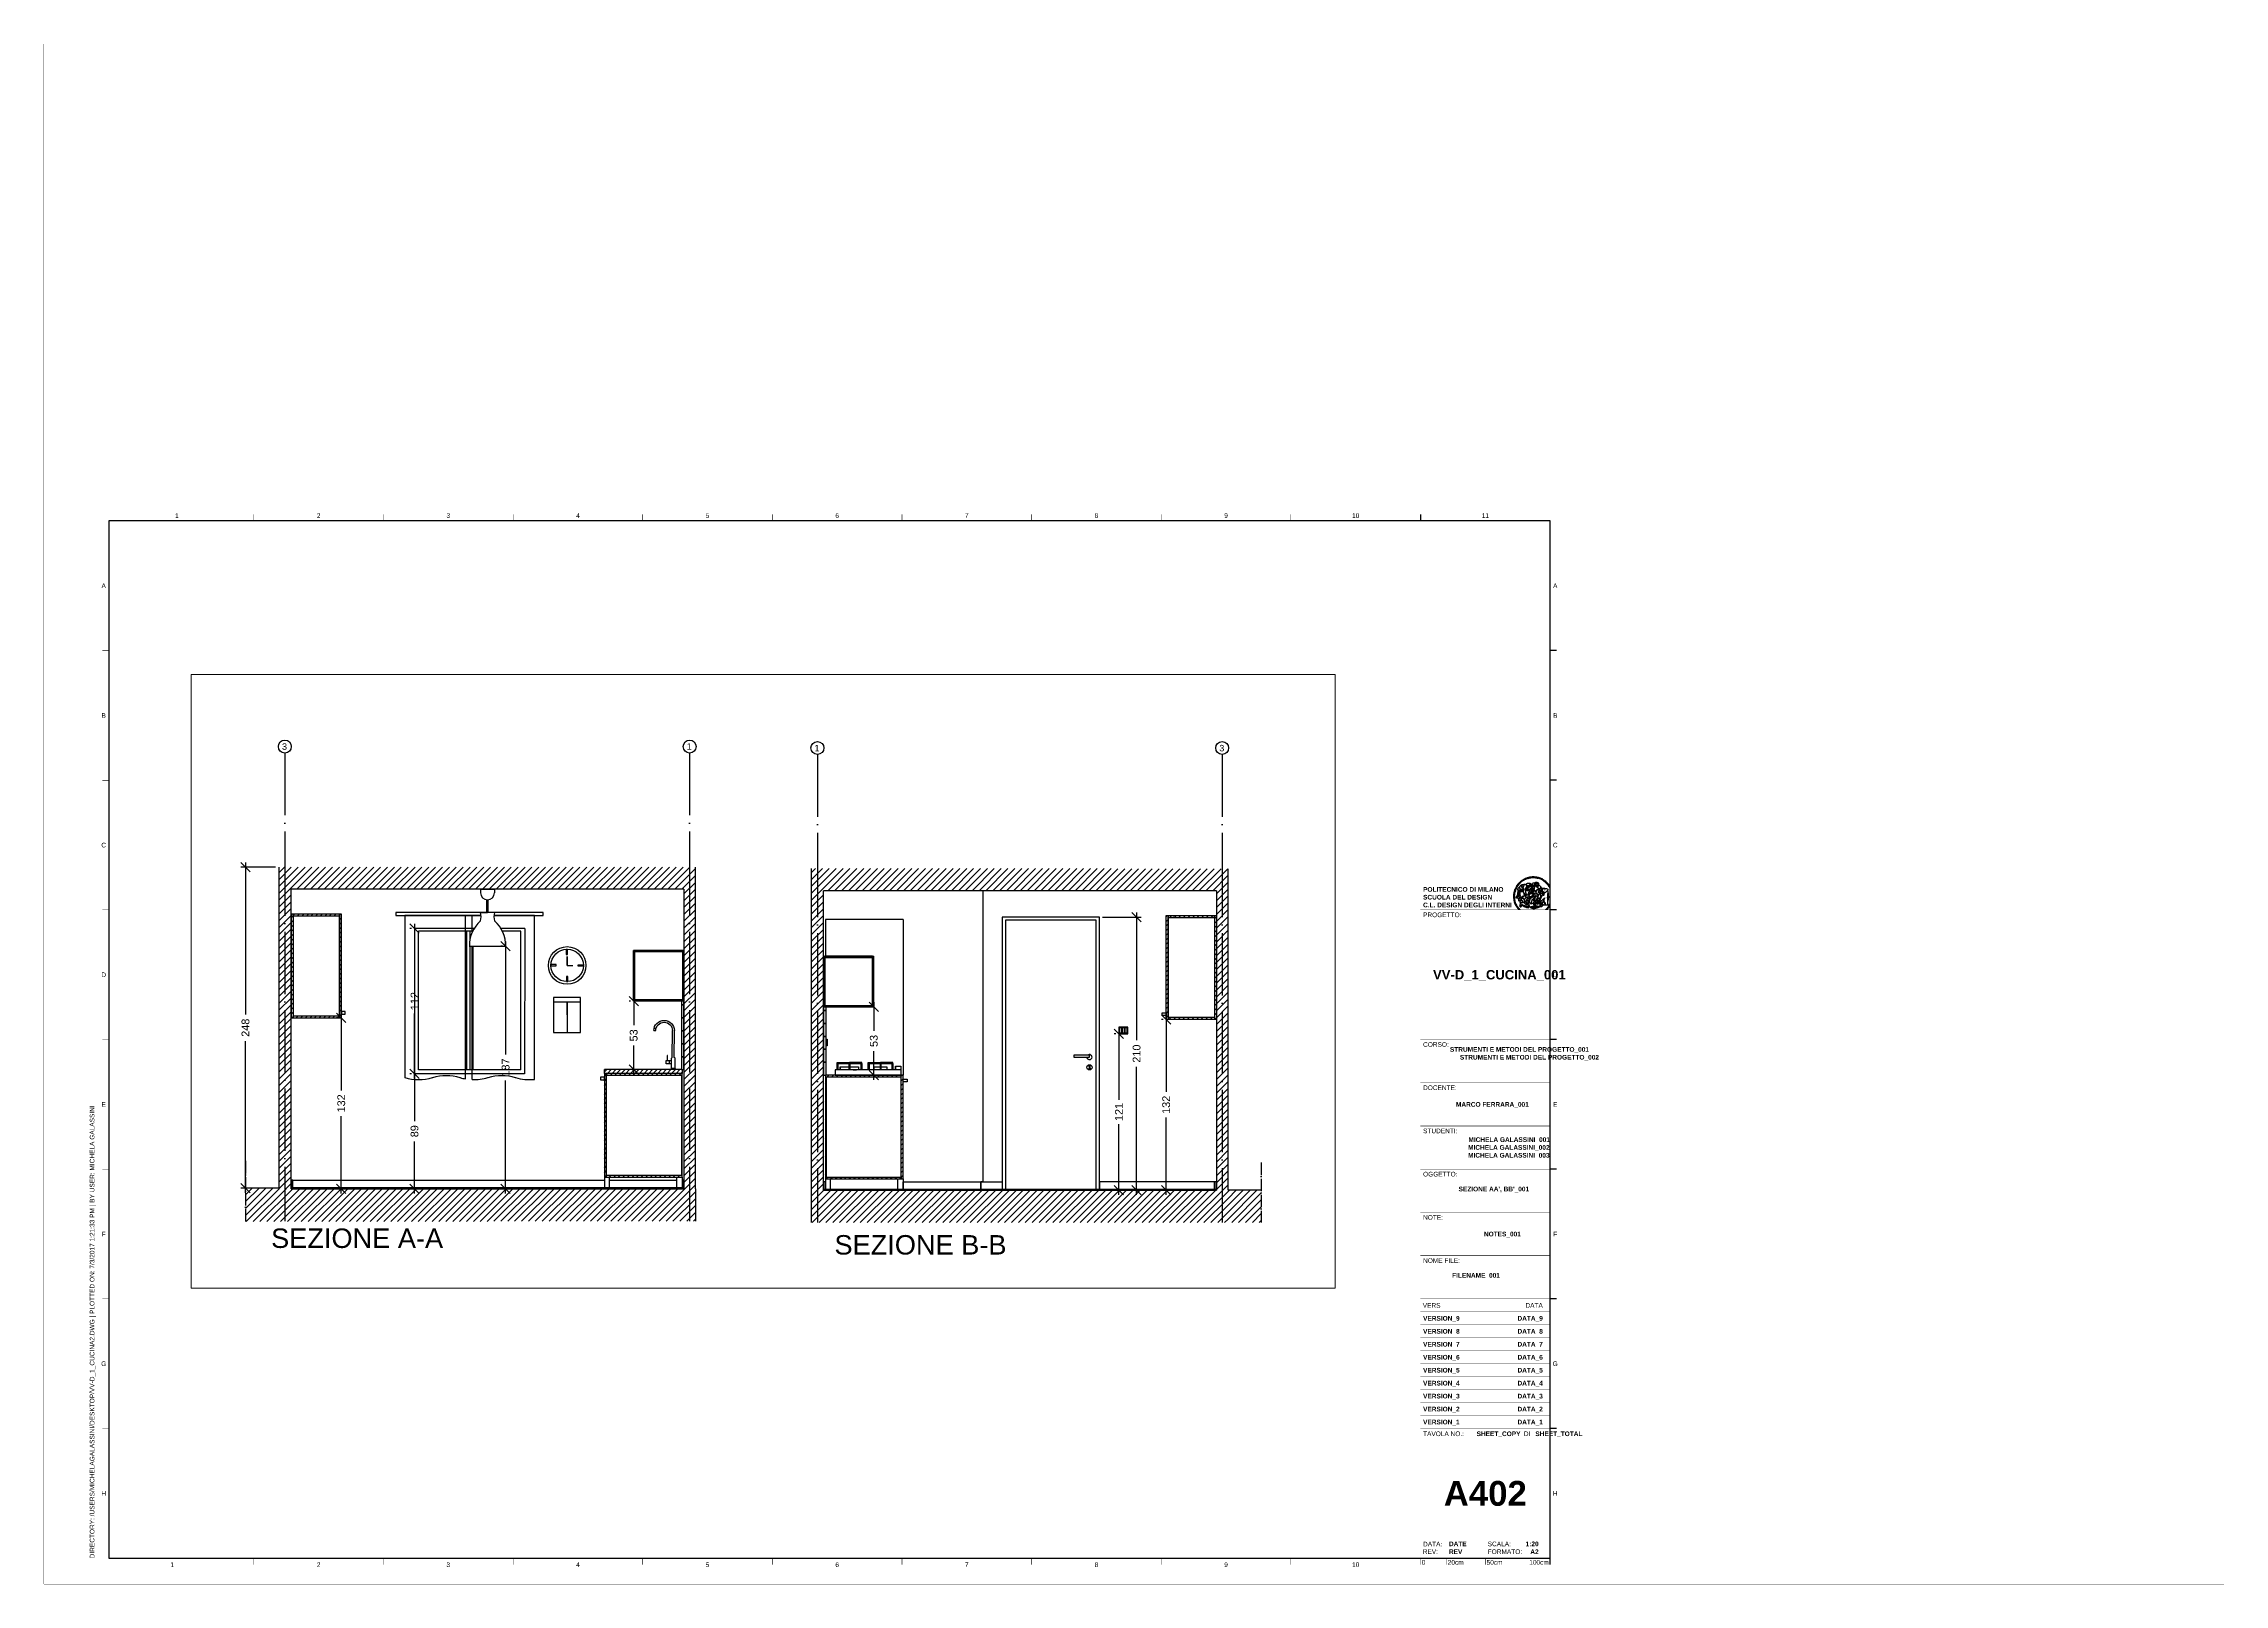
# Paper-space layout 'Layout1 (2)' of a CAD drawing. Header units: inches, sheet in millimetres. Extents: x -1 to 840, y -1 to 593.
# The model-space entities are those that its viewports show. They can reach past a viewport. Long polylines and large blocks are cut down to what shows.
import ezdxf
from ezdxf.enums import TextEntityAlignment as Align

# ---------------------------------------------------------------- set-up
doc = ezdxf.new("R2010")
doc.units = ezdxf.units.IN
doc.header["$MEASUREMENT"] = 0
doc.set_wipeout_variables(frame=1)
doc.linetypes.add('ACAD_ISO04W100', pattern=[30, 24, -3, 0, -3])
for name, color, linetype in [('ACCESSORI', 2, 'Continuous'), ('ARREDI', 11, 'Continuous'), ('G-ANNO-LOGO', 3, 'Continuous'), ('G-ANNO-TEXT', 3, 'Continuous'), ('G-ANNO-TTLB', 3, 'Continuous'), ('INFISSI', 141, 'Continuous'), ('PIASTRELLE', 71, 'Continuous'), ('PRESECORRENTE', 171, 'Continuous'), ('QUOTE', 3, 'Continuous'), ('STRUTTURA', 7, 'Continuous')]:
    doc.layers.add(name, color=color, linetype=linetype)
doc.layers.add('G-ANNO-DIM', color=3, linetype='Continuous', lineweight=18)
doc.layers.add('G-ANNO-NPLT', color=210, linetype='Continuous', plot=False)
doc.styles.add('ARIAL', font='Arial.ttf')
doc.styles.add('ARIAL-BOLD', font='Arial Bold.ttf')
doc.styles.add('E-ARIAL', font='Arial.ttf')
doc.styles.get("Standard").update_dxf_attribs({"font": 'Arial.ttf'})
doc.dimstyles.new('TICK_36', dxfattribs={"dimtxt": 3, "dimasz": 3.6, "dimexe": 1.8, "dimexo": 1.2, "dimgap": 1.8, "dimtad": 0, "dimdec": 0, "dimzin": 0, "dimdsep": 46, "dimtxsty": 'ARIAL', "dimblk": 'OBLIQUE', "dimcen": 1.8, "dimdle": 1.8, "dimclrd": 256, "dimclrt": 256, "dimadec": 0, "dimazin": 0, "dimtfac": 1, "dimtdec": 0, "dimtmove": 1, "dimatfit": 3, "dimldrblk": 'OPEN90', "dimfxl": 1, "dimtfill": 1, "dimtolj": 1, "dimtzin": 0, "dimarcsym": 0})
pattern_1 = [(45, (-569.5104, -138.5076), (-2.6516504, 2.6516504), [])]
pattern_2 = [(45, (721.9785, -138.5076), (-1.767767, 1.767767), [])]
pattern_3 = [(45, (-569.5104, -138.5076), (-1.767767, 1.767767), [])]

# ---------------------------------------------------------------- blocks, each defined once
blk = doc.blocks.new('*U23')
at = {"layer": 'G-ANNO-TTLB', "const_width": 0.18}
for points in [[(0, -2.5), (0, 0)], [(10, 0), (10, -2.5)], [(25, 0), (25, -2.5)]]:
    blk.add_lwpolyline(points, dxfattribs=at)
at = {"layer": 'G-ANNO-TTLB'}
blk.add_lwpolyline([(50, 0, 0.48, 0.48, 0), (50, -2.5, 0.48, 0.48, 0)], format="xyseb", dxfattribs=at)
at = {"layer": 'G-ANNO-TEXT', "style": 'E-ARIAL'}
blk.add_text('0', height=1.8, dxfattribs=at).set_placement((1.2, -0.7), align=Align.TOP_CENTER)
for s, p in [('20cm', (10.5, -2.5)), ('50cm', (25.5, -2.5))]:
    blk.add_text(s, height=1.8, dxfattribs=at).set_placement(p)
blk.add_text('100cm', height=1.8, dxfattribs=at).set_placement((49.5, -2.5), align=Align.RIGHT)
blk = doc.blocks.new('logoPolimi')
for p, q in [((-2.37, 0.12), (-2.16, 0.11)), ((-2.37, 0.01), (-2.16, 0.01)), ((-2.36, 0.23), (-2.15, 0.21)), ((-2.35, 0.34), (-2.14, 0.31)), ((-2.33, 0.45), (-2.12, 0.41)), ((-2.3, 0.55), (-2.1, 0.51)), ((-2.28, 0.66), (-2.07, 0.6)), ((-2.24, 0.77), (-2.04, 0.7)), ((-2.2, 0.87), (-2.01, 0.79)), ((-2.16, 0.97), (-1.97, 0.89)), ((-2.11, 1.07), (-1.93, 0.98)), ((-2.06, 1.17), (-1.88, 1.07)), ((-2.01, 1.26), (-1.83, 1.15)), ((-1.94, 1.36), (-1.77, 1.24)), ((-1.88, 1.45), (-1.71, 1.32)), ((-1.84, 0.03), (-1.82, 0.35)), ((-1.81, 1.53), (-1.65, 1.4)), ((-1.74, 1.61), (-1.58, 1.47)), ((-1.73, 0.59), (-1.73, 0.59)), ((-1.73, 0.59), (-1.73, 0.59)), ((-1.66, 1.69), (-1.51, 1.54)), ((-1.65, 0.57), (-1.65, 0.57)), ((-1.59, 1.12), (-1.59, 1.12)), ((-1.58, 1.77), (-1.44, 1.61)), ((-1.51, 0.55), (-1.51, 0.55)), ((-1.51, 0.55), (-1.51, 0.55)), ((-1.49, 1.84), (-1.36, 1.68)), ((-1.41, 1.91), (-1.28, 1.74)), ((-1.32, 1.97), (-1.2, 1.8)), ((-1.31, 0.79), (-1.21, 0.75)), ((-1.21, 0.75), (-1.31, 0.79)), ((-1.21, 0.75), (-1.31, 0.79)), ((-1.22, 2.03), (-1.11, 1.85)), ((-1.21, 0.75), (-1.21, 0.75)), ((-1.21, 0.75), (-1.21, 0.75)), ((-1.19, 0.76), (-1.19, 0.76)), ((-1.19, 0.76), (-1.19, 0.76)), ((-1.17, 0.99), (-1.18, 0.99)), ((-1.18, 0.99), (-1.17, 0.99)), ((-1.16, 0.57), (-1.16, 0.57)), ((-1.16, 0.57), (-1.16, 0.57)), ((-1.13, 2.09), (-1.03, 1.9)), ((-1.1, 0.01), (-0.99, 0.06)), ((-0.99, 0.06), (-1.1, 0.01)), ((-0.99, 0.06), (-1.1, 0.01)), ((-1.03, 2.14), (-0.94, 1.95)), ((-0.99, 0.06), (-0.99, 0.06)), ((-0.99, 0.06), (-0.99, 0.06)), ((-0.97, 0.79), (-0.98, 0.79)), ((-0.89, 0.84), (-0.97, 0.79)), ((-0.97, 0.79), (-0.89, 0.84)), ((-0.96, 1.41), (-0.96, 1.41)), ((-0.96, 1.41), (-0.96, 1.41)), ((-0.93, 2.18), (-0.84, 1.99)), ((-0.89, 0.84), (-0.82, 0.87)), ((-0.82, 0.87), (-0.89, 0.84)), ((-0.89, 0.84), (-0.82, 0.87)), ((-0.88, 0.83), (-0.89, 0.84)), ((-0.85, 1.39), (-0.85, 1.39)), ((-0.85, 1.39), (-0.85, 1.39)), ((-0.84, 0.14), (-0.84, 0.14)), ((-0.83, 2.22), (-0.75, 2.03)), ((-0.77, 1.08), (-0.78, 1.08)), ((-0.78, 1.08), (-0.77, 1.08)), ((-0.61, 1.12), (-0.77, 1.08)), ((-0.77, 1.08), (-0.61, 1.12)), ((-0.77, 1.08), (-0.61, 1.12)), ((-0.75, 1.3), (-0.76, 1.29)), ((-0.76, 1.29), (-0.75, 1.3)), ((-0.72, 2.26), (-0.66, 2.06)), ((-0.65, 0.99), (-0.7, 0.96)), ((-0.69, 0.18), (-0.68, 0.18)), ((-0.66, 0.93), (-0.66, 0.93)), ((-0.66, 0.93), (-0.64, 0.93)), ((-0.66, 0.93), (-0.66, 0.93)), ((-0.66, 0.93), (-0.66, 0.93)), ((-0.63, 1.01), (-0.63, 1.01)), ((-0.63, 1.01), (-0.62, 1.01)), ((-0.63, 0.66), (-0.63, 0.66)), ((-0.61, 2.29), (-0.56, 2.09)), ((-0.6, 1.12), (-0.61, 1.12)), ((-0.61, 1.12), (-0.6, 1.12)), ((-0.61, 1.12), (-0.6, 1.12)), ((-0.61, 0.86), (-0.57, 0.85)), ((-0.57, 0.85), (-0.61, 0.86)), ((-0.61, 0.86), (-0.57, 0.85)), ((-0.53, 1.08), (-0.6, 1.12)), ((-0.6, 1.12), (-0.6, 1.11)), ((-0.6, 1.12), (-0.53, 1.08)), ((-0.57, 0.8), (-0.59, 0.8)), ((-0.57, 0.85), (-0.53, 0.84)), ((-0.57, 0.85), (-0.57, 0.85)), ((-0.57, 0.85), (-0.57, 0.85)), ((-0.57, 0.85), (-0.53, 0.84)), ((-0.56, 0.29), (-0.49, 0.48)), ((-0.56, 0.14), (-0.56, 0.29)), ((-0.5, 0.11), (-0.56, 0.14)), ((-0.53, 0.84), (-0.51, 0.84)), ((-0.53, 0.84), (-0.51, 0.84)), ((-0.53, 0.84), (-0.53, 0.84)), ((-0.51, 2.32), (-0.46, 2.11)), ((-0.51, 0.11), (-0.51, 0.11)), ((-0.51, 0.11), (-0.51, 0.11)), ((-0.34, 0.33), (-0.5, 0.11)), ((-0.49, 0.48), (-0.41, 0.55)), ((-0.42, 0.8), (-0.47, 0.79)), ((-0.42, 0.8), (-0.47, 0.79)), ((-0.47, 0.79), (-0.45, 0.76)), ((-0.47, 0.79), (-0.45, 0.76)), ((-0.45, 1.14), (-0.42, 1.11)), ((-0.42, 1.26), (-0.36, 1.22)), ((-0.41, 0.55), (-0.34, 0.49)), ((-0.4, 2.34), (-0.36, 2.13)), ((-0.4, 1.37), (-0.38, 1.38)), ((-0.39, 1.37), (-0.4, 1.37)), ((-0.35, 1.33), (-0.4, 1.37)), ((-0.39, 1.24), (-0.4, 1.23)), ((-0.38, 1.14), (-0.38, 1.14)), ((-0.34, 0.49), (-0.09, 0.48)), ((-0.16, 0.32), (-0.34, 0.33)), ((-0.14, 0.32), (-0.31, 0.34)), ((-0.29, 2.35), (-0.26, 2.14)), ((-0.28, 1.3), (-0.29, 1.3)), ((-0.28, 1.3), (-0.28, 1.3)), ((-0.18, 2.36), (-0.16, 2.15)), ((-0.16, 1.24), (-0.16, 1.25)), ((-0.16, 1.25), (-0.16, 1.25)), ((-0.16, 0.49), (-0.14, 0.64)), ((-0.06, 0.27), (-0.16, 0.32)), ((-0.1, 0.88), (-0.09, 0.87)), ((-0.08, 1.37), (-0.08, 1.38)), ((-0.08, 1.23), (-0.05, 1.21)), ((-0.05, 1.21), (-0.08, 1.23)), ((-0.08, 1.23), (-0.05, 1.21)), ((-0.07, 2.37), (-0.06, 2.16)), ((-0.03, 0.26), (-0.06, 0.27)), ((-0.05, 1.21), (-0.04, 1.21)), ((-0.04, 1.21), (-0.05, 1.21)), ((-0.04, 1.21), (-0.04, 1.21)), ((-0.04, 1.21), (-0.04, 1.21)), ((-0.04, 0.48), (-0.03, 0.26)), ((0.03, 1.15), (0.03, 1.15)), ((0.03, 0.66), (0.03, 0.67)), ((0.04, 2.37), (0.04, 2.16)), ((0.07, 0.58), (0.07, 0.57)), ((0.1, 1.18), (0.1, 1.18)), ((0.1, 0.84), (0.1, 0.84)), ((0.13, 1.32), (0.17, 1.19)), ((0.15, 2.36), (0.14, 2.16)), ((0.14, 0.71), (0.34, 0.65)), ((0.31, 0.56), (0.17, 0.63)), ((0.26, 2.36), (0.24, 2.15)), ((0.27, 1.61), (0.27, 1.61)), ((0.27, 1.61), (0.27, 1.61)), ((0.27, 1.61), (0.27, 1.61)), ((0.29, 1.29), (0.29, 1.29)), ((0.29, 1.29), (0.29, 1.29)), ((0.29, 1.29), (0.29, 1.29)), ((0.29, 1.29), (0.29, 1.29)), ((0.33, 0.49), (0.34, 0.49)), ((0.33, 0.03), (0.35, 0.03)), ((0.33, 0.03), (0.35, 0.03)), ((0.37, 2.34), (0.34, 2.13)), ((0.34, 0.65), (0.34, 0.64)), ((0.35, 0.03), (0.57, 0.06)), ((0.35, 0.03), (0.57, 0.06)), ((0.35, 0.03), (0.35, 0.03)), ((0.35, 0.03), (0.35, 0.03)), ((0.38, 1.36), (0.37, 1.35)), ((0.38, 0.34), (0.37, 0.34)), ((0.38, 0.34), (0.38, 0.34)), ((0.43, 0.67), (0.39, 0.64)), ((0.48, 2.32), (0.44, 2.12)), ((0.49, 1.05), (0.51, 1.13)), ((0.51, 1.13), (0.49, 1.05)), ((0.49, 1.05), (0.51, 1.13)), ((0.51, 1.31), (0.5, 1.29)), ((0.51, 1.13), (0.52, 1.23)), ((0.52, 1.23), (0.51, 1.23)), ((0.51, 1.23), (0.52, 1.23)), ((0.52, 1.23), (0.51, 1.13)), ((0.51, 1.13), (0.52, 1.23)), ((0.52, 1.24), (0.6, 1.37)), ((0.52, 1.23), (0.6, 1.36)), ((0.6, 1.36), (0.52, 1.23)), ((0.52, 1.23), (0.52, 1.23)), ((0.52, 1.23), (0.52, 1.24)), ((0.52, 1.23), (0.52, 1.23)), ((0.55, 1.07), (0.53, 1.06)), ((0.53, 1.04), (0.53, 1.06)), ((0.53, 1.05), (0.53, 1.04)), ((0.59, 2.3), (0.54, 2.09)), ((0.54, 0.3), (0.63, 0.32)), ((0.54, -0.08), (0.61, 0.06)), ((0.61, 0.06), (0.54, -0.08)), ((0.54, -0.08), (0.61, 0.06)), ((0.56, 0.19), (0.59, 0.21)), ((0.57, 1.07), (0.57, 1.07)), ((0.57, 1.07), (0.57, 1.07)), ((0.57, 1.07), (0.57, 1.07)), ((0.57, 1.07), (0.57, 1.07)), ((0.57, 1.07), (0.57, 1.07)), ((0.57, 1.07), (0.57, 1.07)), ((0.57, 1.07), (0.57, 1.07)), ((0.58, 0.3), (0.59, 0.29)), ((0.59, 0.78), (0.59, 0.79)), ((0.59, 0.79), (0.59, 0.79)), ((0.59, 0.79), (0.59, 0.79)), ((0.59, 0.79), (0.59, 0.78)), ((0.61, 0.06), (0.6, 0.07)), ((0.6, 0.07), (0.61, 0.06)), ((0.61, 0.06), (0.61, 0.07)), ((0.62, 0.21), (0.65, 0.22)), ((0.69, 2.27), (0.63, 2.07)), ((0.64, 1.37), (0.65, 1.37)), ((0.69, 0.86), (0.68, 0.86)), ((0.68, 0.86), (0.69, 0.86)), ((0.68, 0.76), (0.68, 0.76)), ((0.8, 2.23), (0.73, 2.03)), ((0.76, 0.26), (0.76, 0.26)), ((0.9, 2.19), (0.82, 2)), ((0.82, 0.35), (0.84, 0.36)), ((0.82, 0.35), (0.82, 0.35)), ((0.84, 0.36), (0.84, 0.37)), ((0.85, 0.34), (1.05, 0.35)), ((1, 2.15), (0.91, 1.96)), ((0.93, 1.05), (0.93, 1.05)), ((0.93, 1.05), (0.93, 1.05)), ((0.93, 1.05), (0.93, 1.04)), ((0.93, 1.05), (0.93, 1.05)), ((0.97, 0.66), (0.96, 0.66)), ((1.01, 0.97), (0.98, 0.96)), ((1.1, 2.1), (1, 1.91)), ((1.2, 2.04), (1.09, 1.86)), ((1.17, 0.96), (1.17, 0.95)), ((1.17, 0.95), (1.17, 0.95)), ((1.29, 1.99), (1.18, 1.81)), ((1.38, 1.92), (1.26, 1.75)), ((1.34, 0.37), (1.26, 0.04)), ((1.27, 0.37), (1.27, 0.38)), ((1.28, 0.95), (1.28, 0.95)), ((1.47, 1.86), (1.34, 1.69)), ((1.37, 0.73), (1.46, 0.81)), ((1.41, 0.4), (1.41, 0.41)), ((1.56, 1.79), (1.42, 1.63)), ((1.64, 1.71), (1.49, 1.56)), ((1.49, 0.9), (1.57, 0.92)), ((1.72, 1.63), (1.56, 1.49)), ((1.67, 0.6), (1.57, 0.53)), ((1.79, 1.55), (1.63, 1.41)), ((1.86, 1.47), (1.7, 1.34)), ((1.93, 1.38), (1.76, 1.26)), ((1.99, 1.29), (1.81, 1.17)), ((2.05, 1.19), (1.87, 1.09)), ((2.1, 1.1), (1.92, 1)), ((2.15, 1), (1.96, 0.91)), ((2.19, 0.9), (2, 0.82)), ((2.23, 0.79), (2.04, 0.72)), ((2.27, 0.69), (2.07, 0.63)), ((2.3, 0.58), (2.09, 0.53)), ((2.32, 0.47), (2.12, 0.43)), ((2.34, 0.37), (2.13, 0.33)), ((2.36, 0.26), (2.15, 0.23)), ((2.37, 0.15), (2.16, 0.13)), ((2.37, 0.04), (2.16, 0.03)), ((-2.37, -0.1), (-2.16, -0.09)), ((-2.36, -0.21), (-2.15, -0.19)), ((-2.35, -0.32), (-2.14, -0.29)), ((-2.33, -0.43), (-2.12, -0.39)), ((-2.31, -0.54), (-2.1, -0.49)), ((-2.28, -0.65), (-2.08, -0.59)), ((-2.25, -0.75), (-2.05, -0.69)), ((-2.21, -0.86), (-2.02, -0.78)), ((-2.17, -0.96), (-1.98, -0.87)), ((-2.12, -1.06), (-1.93, -0.96)), ((-2.07, -1.16), (-1.89, -1.05)), ((-2.04, -0.15), (-1.97, -0.2)), ((-2.01, -1.25), (-1.84, -1.14)), ((-1.95, -1.34), (-1.78, -1.22)), ((-1.89, -1.43), (-1.72, -1.31)), ((-1.82, -1.52), (-1.66, -1.38)), ((-1.75, -1.6), (-1.59, -1.46)), ((-1.67, -1.68), (-1.52, -1.53)), ((-1.58, -0.12), (-1.6, -0.18)), ((-1.6, -0.18), (-1.58, -0.28)), ((-1.57, -0.54), (-1.59, -0.54)), ((-1.59, -0.54), (-1.59, -0.54)), ((-1.59, -1.76), (-1.45, -1.6)), ((-1.56, -0.32), (-1.56, -0.31)), ((-1.56, -0.31), (-1.56, -0.31)), ((-1.53, -0.65), (-1.53, -0.65)), ((-1.53, -0.65), (-1.53, -0.65)), ((-1.51, -1.83), (-1.37, -1.67)), ((-1.48, -0.86), (-1.48, -0.85)), ((-1.42, -0.37), (-1.42, -0.37)), ((-1.42, -1.9), (-1.29, -1.73)), ((-1.38, -0.46), (-1.38, -0.46)), ((-1.33, -1.96), (-1.21, -1.79)), ((-1.31, -0.24), (-1.31, -0.23)), ((-1.31, -0.23), (-1.31, -0.24)), ((-1.24, -2.02), (-1.13, -1.84)), ((-1.23, -0.19), (-1.23, -0.19)), ((-1.23, -0.19), (-1.23, -0.19)), ((-1.23, -0.19), (-1.23, -0.19)), ((-1.23, -0.19), (-1.23, -0.19)), ((-1.14, -2.08), (-1.04, -1.89)), ((-1.04, -2.13), (-0.95, -1.94)), ((-1.01, -0.39), (-1.02, -0.39)), ((-1.02, -0.39), (-1.01, -0.39)), ((-1.02, -0.7), (-1.02, -0.7)), ((-1.02, -0.7), (-1.02, -0.7)), ((-1.02, -0.7), (-1.02, -0.7)), ((-0.94, -2.18), (-0.86, -1.98)), ((-0.84, -2.22), (-0.77, -2.02)), ((-0.79, -0.51), (-0.83, -0.58)), ((-0.83, -0.58), (-0.79, -0.51)), ((-0.83, -0.58), (-0.79, -0.51)), ((-0.78, -1.05), (-0.83, -0.94)), ((-0.83, -0.94), (-0.78, -1.05)), ((-0.83, -0.94), (-0.83, -0.94)), ((-0.83, -0.94), (-0.78, -1.05)), ((-0.82, -1.23), (-0.82, -1.23)), ((-0.82, -1.23), (-0.77, -1.23)), ((-0.77, -1.23), (-0.82, -1.23)), ((-0.82, -1.23), (-0.82, -1.23)), ((-0.77, -1.23), (-0.82, -1.23)), ((-0.75, -0.96), (-0.8, -0.89)), ((-0.8, -0.89), (-0.79, -0.92)), ((-0.79, -0.92), (-0.8, -0.89)), ((-0.8, -0.89), (-0.75, -0.96)), ((-0.79, -0.92), (-0.8, -0.89)), ((-0.8, -0.89), (-0.8, -0.89)), ((-0.8, -0.89), (-0.75, -0.96)), ((-0.79, -0.92), (-0.78, -0.95)), ((-0.78, -0.95), (-0.79, -0.92)), ((-0.78, -0.95), (-0.79, -0.92)), ((-0.77, -0.49), (-0.78, -0.48)), ((-0.78, -0.48), (-0.77, -0.49)), ((-0.78, -0.95), (-0.76, -1)), ((-0.76, -1), (-0.78, -0.95)), ((-0.76, -1), (-0.78, -0.95)), ((-0.71, -0.89), (-0.75, -0.87)), ((-0.75, -0.87), (-0.71, -0.89)), ((-0.75, -0.87), (-0.71, -0.89)), ((-0.72, -1.01), (-0.75, -0.96)), ((-0.75, -0.96), (-0.72, -1.01)), ((-0.75, -0.96), (-0.72, -1.01)), ((-0.74, -2.25), (-0.67, -2.05)), ((-0.64, -0.93), (-0.71, -0.89)), ((-0.71, -0.89), (-0.64, -0.93)), ((-0.71, -0.89), (-0.64, -0.93)), ((-0.66, -0.53), (-0.66, -0.53)), ((-0.66, -0.53), (-0.66, -0.53)), ((-0.66, -0.53), (-0.66, -0.53)), ((-0.63, -2.29), (-0.57, -2.08)), ((-0.52, -2.31), (-0.48, -2.11)), ((-0.39, -0.81), (-0.51, -0.69)), ((-0.51, -1.04), (-0.5, -1.04)), ((-0.48, -0.42), (-0.48, -0.42)), ((-0.48, -0.42), (-0.48, -0.42)), ((-0.48, -0.42), (-0.48, -0.42)), ((-0.42, -2.33), (-0.38, -2.13)), ((-0.41, -0.51), (-0.41, -0.51)), ((-0.38, -0.05), (-0.39, -0.12)), ((-0.39, -0.12), (-0.37, -0.1)), ((-0.35, -0.14), (-0.37, -0.08)), ((-0.37, -0.09), (-0.37, -0.09)), ((-0.33, -0.12), (-0.35, -0.14)), ((-0.32, -0.14), (-0.35, -0.14)), ((-0.35, -0.18), (-0.34, -0.22)), ((-0.34, -0.08), (-0.29, -0.16)), ((-0.34, -0.22), (-0.34, -0.22)), ((-0.27, -0.17), (-0.32, -0.14)), ((-0.31, -2.35), (-0.28, -2.14)), ((-0.25, -0.91), (-0.26, -0.9)), ((-0.26, -1.29), (0.1, -1.2)), ((0.1, -1.2), (-0.26, -1.29)), ((0.08, -1.4), (-0.26, -1.29)), ((-0.26, -1.29), (0.08, -1.4)), ((-0.26, -1.38), (-0.26, -1.29)), ((-0.26, -1.29), (-0.26, -1.29)), ((-0.26, -1.29), (-0.26, -1.38)), ((-0.26, -1.29), (0.08, -1.4)), ((-0.26, -1.29), (-0.26, -1.29)), ((0.08, -1.49), (-0.26, -1.38)), ((-0.26, -1.38), (0.09, -1.49)), ((-0.2, -2.36), (-0.18, -2.15)), ((-0.14, -0.15), (-0.16, -0.13)), ((-0.11, -0.04), (-0.12, -0.05)), ((-0.09, -2.37), (-0.08, -2.16)), ((-0.04, -0.41), (-0.01, -0.44)), ((-0.01, -0.44), (-0.04, -0.41)), ((-0.04, -0.41), (-0.01, -0.44)), ((0.03, -2.37), (0.02, -2.16)), ((0.07, -0.84), (0.07, -0.84)), ((0.07, -0.84), (0.07, -0.84)), ((0.1, -1.2), (0.08, -1.32)), ((0.08, -1.32), (0.13, -1.2)), ((0.08, -1.4), (0.72, -1.22)), ((0.72, -1.22), (0.08, -1.4)), ((0.08, -1.4), (0.72, -1.22)), ((0.72, -1.31), (0.08, -1.49)), ((0.08, -1.44), (0.08, -1.4)), ((0.08, -1.4), (0.08, -1.44)), ((0.08, -1.4), (0.08, -1.49)), ((0.08, -1.49), (0.08, -1.44)), ((0.08, -1.44), (0.08, -1.44)), ((0.08, -1.44), (0.08, -1.45)), ((0.08, -1.45), (0.08, -1.46)), ((0.08, -1.46), (0.08, -1.49)), ((0.1, -1.01), (0.09, -0.86)), ((0.1, -1.01), (0.09, -0.86)), ((0.09, -1.49), (0.72, -1.31)), ((0.1, -1.2), (0.12, -1.04)), ((0.12, -1.04), (0.1, -1.2)), ((0.13, -1.2), (0.1, -1.2)), ((0.1, -1.2), (0.13, -1.2)), ((0.13, -1.2), (0.1, -1.2)), ((0.1, -1.2), (0.1, -1.2)), ((0.11, -0.44), (0.11, -0.44)), ((0.11, -0.44), (0.11, -0.44)), ((0.12, -0.21), (0.12, -0.21)), ((0.12, -0.21), (0.12, -0.21)), ((0.12, -0.21), (0.12, -0.21)), ((0.12, -0.21), (0.12, -0.21)), ((0.12, -0.21), (0.12, -0.21)), ((0.12, -0.21), (0.12, -0.21)), ((0.12, -0.21), (0.12, -0.21)), ((0.12, -0.21), (0.12, -0.21)), ((0.12, -0.21), (0.12, -0.21)), ((0.12, -0.21), (0.12, -0.21)), ((0.12, -0.21), (0.12, -0.21)), ((0.12, -0.21), (0.12, -0.21)), ((0.12, -0.21), (0.12, -0.21)), ((0.12, -0.56), (0.14, -0.53)), ((0.14, -0.53), (0.12, -0.56)), ((0.12, -0.56), (0.14, -0.53)), ((0.12, -1.04), (0.12, -1.04)), ((0.12, -1.04), (0.12, -1.04)), ((0.12, -1.04), (0.12, -1.04)), ((0.14, -2.37), (0.12, -2.16)), ((0.21, -0.99), (0.13, -1.2)), ((0.13, -1.2), (0.21, -0.99)), ((0.36, -1.14), (0.13, -1.2)), ((0.13, -1.2), (0.26, -1.17)), ((0.14, -0.53), (0.16, -0.49)), ((0.16, -0.49), (0.14, -0.53)), ((0.14, -0.53), (0.16, -0.49)), ((0.16, -0.49), (0.16, -0.49)), ((0.16, -0.49), (0.16, -0.49)), ((0.28, -1.19), (0.21, -0.99)), ((0.21, -0.99), (0.31, -1.27)), ((0.25, -2.36), (0.22, -2.15)), ((0.24, -0.17), (0.24, -0.16)), ((0.24, -0.16), (0.24, -0.17)), ((0.25, -0.84), (0.25, -0.88)), ((0.25, -0.88), (0.25, -0.84)), ((0.25, -0.88), (0.25, -0.84)), ((0.25, -0.88), (0.29, -1.17)), ((0.26, -0.88), (0.25, -0.88)), ((0.31, -1.27), (0.25, -0.88)), ((0.26, -1.17), (0.28, -1.16)), ((0.28, -1.16), (0.36, -1.14)), ((0.29, -1.17), (0.28, -1.19)), ((0.35, -2.34), (0.32, -2.14)), ((0.36, -1.14), (0.72, -1.22)), ((0.72, -1.22), (0.36, -1.14)), ((0.46, -2.32), (0.42, -2.12)), ((0.49, -0.31), (0.49, -0.31)), ((0.49, -0.31), (0.49, -0.31)), ((0.5, -0.27), (0.5, -0.27)), ((0.51, -0.27), (0.51, -0.27)), ((0.57, -2.3), (0.52, -2.1)), ((0.68, -2.27), (0.62, -2.07)), ((0.78, -2.24), (0.71, -2.04)), ((0.72, -0.81), (0.75, -0.89)), ((0.72, -1.22), (0.72, -1.31)), ((0.72, -1.31), (0.72, -1.22)), ((0.74, -0.23), (0.74, -0.23)), ((0.74, -0.23), (0.75, -0.24)), ((0.75, -0.23), (0.75, -0.23)), ((0.89, -2.2), (0.81, -2)), ((0.86, -0.25), (0.82, -0.34)), ((0.87, -0.22), (0.86, -0.23)), ((0.87, -0.22), (0.86, -0.25)), ((0.99, -2.15), (0.9, -1.96)), ((0.96, -0.58), (0.96, -0.57)), ((1.09, -2.11), (0.99, -1.92)), ((1.05, -1.05), (1.04, -1.05)), ((1.19, -2.05), (1.08, -1.87)), ((1.28, -2), (1.17, -1.82)), ((1.37, -1.93), (1.25, -1.76)), ((1.31, -0.27), (1.3, -0.26)), ((1.3, -0.26), (1.3, -0.26)), ((1.3, -0.26), (1.3, -0.26)), ((1.3, -0.26), (1.31, -0.27)), ((1.3, -0.26), (1.3, -0.26)), ((1.46, -1.87), (1.33, -1.7)), ((1.54, -1.8), (1.41, -1.64)), ((1.63, -1.72), (1.48, -1.57)), ((1.71, -1.65), (1.55, -1.5)), ((1.78, -1.57), (1.62, -1.43)), ((1.85, -1.48), (1.69, -1.35)), ((1.92, -1.39), (1.75, -1.27)), ((1.98, -1.3), (1.81, -1.19)), ((2.04, -1.21), (1.86, -1.1)), ((2.09, -1.11), (1.91, -1.01)), ((2.14, -1.01), (1.95, -0.92)), ((2.19, -0.91), (1.99, -0.83)), ((2.23, -0.81), (2.03, -0.74)), ((2.26, -0.7), (2.06, -0.64)), ((2.29, -0.6), (2.09, -0.55)), ((2.32, -0.49), (2.11, -0.45)), ((2.34, -0.38), (2.13, -0.35)), ((2.35, -0.27), (2.15, -0.25)), ((2.37, -0.08), (2.16, -0.07)), ((2.36, -0.16), (2.16, -0.15))]:
    blk.add_line(p, q)
for points in [[(-1.9, 0.12), (-1.94, 0.02), (-2.05, -0.09), (-2.05, -0.09)], [(-1.86, 0.38), (-1.86, 0.38), (-1.87, 0.19), (-1.9, 0.12)], [(-1.76, 0.6), (-1.76, 0.6), (-1.84, 0.57), (-1.86, 0.38)], [(-1.86, -0.04), (-1.84, 0.02), (-1.84, 0.03), (-1.84, 0.03)], [(-1.82, 0.78), (-1.83, 0.8), (-1.85, 0.86), (-1.83, 0.88)], [(-1.82, 0.78), (-1.83, 0.8), (-1.85, 0.86), (-1.83, 0.88)], [(-1.83, 0.88), (-1.81, 0.9), (-1.76, 0.96), (-1.76, 0.96)], [(-1.83, 0.88), (-1.81, 0.9), (-1.76, 0.96), (-1.76, 0.96)], [(-1.76, 0.6), (-1.83, 0.7), (-1.78, 0.74), (-1.78, 0.74)], [(-1.78, 0.74), (-1.79, 0.74), (-1.83, 0.7), (-1.76, 0.6)], [(-1.78, 0.74), (-1.8, 0.76), (-1.81, 0.78), (-1.82, 0.78)], [(-1.78, 0.74), (-1.8, 0.76), (-1.81, 0.78), (-1.82, 0.78)], [(-1.82, 0.35), (-1.81, 0.5), (-1.73, 0.59), (-1.73, 0.59)], [(-1.82, -0.19), (-1.73, -0.07), (-1.75, 0.14), (-1.75, 0.3)], [(-1.75, 0.33), (-1.75, 0.17), (-1.73, -0.05), (-1.8, -0.17)], [(-1.78, 0.74), (-1.75, 0.72), (-1.72, 0.69), (-1.68, 0.7)], [(-1.68, 0.7), (-1.72, 0.69), (-1.75, 0.72), (-1.78, 0.74)], [(-1.68, 0.7), (-1.72, 0.69), (-1.75, 0.72), (-1.78, 0.74)], [(-1.78, 0.74), (-1.78, 0.74), (-1.78, 0.74), (-1.78, 0.74)], [(-1.76, 0.96), (-1.68, 1.1), (-1.59, 1.12), (-1.59, 1.12)], [(-1.76, 0.96), (-1.68, 1.1), (-1.6, 1.12), (-1.6, 1.12)], [(-1.73, 0.59), (-1.74, 0.59), (-1.75, 0.6), (-1.76, 0.6)], [(-1.73, 0.59), (-1.74, 0.59), (-1.75, 0.6), (-1.76, 0.6)], [(-1.75, 0.3), (-1.76, 0.47), (-1.65, 0.57), (-1.65, 0.57)], [(-1.65, 0.57), (-1.65, 0.57), (-1.76, 0.5), (-1.75, 0.33)], [(-1.65, 0.57), (-1.68, 0.58), (-1.7, 0.58), (-1.73, 0.59)], [(-1.65, 0.57), (-1.68, 0.58), (-1.7, 0.58), (-1.73, 0.59)], [(-1.5, 0.71), (-1.53, 0.74), (-1.61, 0.71), (-1.68, 0.7)], [(-1.68, 0.7), (-1.61, 0.71), (-1.53, 0.73), (-1.5, 0.71)], [(-1.5, 0.71), (-1.53, 0.73), (-1.61, 0.71), (-1.68, 0.7)], [(-1.51, 0.55), (-1.56, 0.56), (-1.61, 0.56), (-1.65, 0.57)], [(-1.65, 0.57), (-1.61, 0.56), (-1.56, 0.56), (-1.51, 0.55)], [(-1.51, 0.55), (-1.56, 0.56), (-1.61, 0.56), (-1.65, 0.57)], [(-1.59, 1.12), (-1.6, 1.06), (-1.61, 0.99), (-1.61, 0.97)], [(-1.61, 0.97), (-1.61, 0.99), (-1.6, 1.06), (-1.59, 1.12)], [(-1.61, 0.97), (-1.61, 0.99), (-1.6, 1.06), (-1.59, 1.12)], [(-1.61, 0.97), (-1.61, 0.95), (-1.56, 0.88), (-1.54, 0.87)], [(-1.54, 0.87), (-1.56, 0.88), (-1.61, 0.95), (-1.61, 0.97)], [(-1.54, 0.87), (-1.56, 0.88), (-1.61, 0.96), (-1.61, 0.97)], [(-1.59, 1.12), (-1.59, 1.13), (-1.59, 1.15), (-1.58, 1.16)], [(-1.59, 1.12), (-1.59, 1.13), (-1.59, 1.15), (-1.58, 1.16)], [(-1.58, 1.16), (-1.57, 1.21), (-1.52, 1.23), (-1.49, 1.25)], [(-1.58, 1.16), (-1.57, 1.21), (-1.52, 1.23), (-1.49, 1.25)], [(-1.58, 0.36), (-1.58, 0.48), (-1.51, 0.55), (-1.51, 0.55)], [(-1.51, 0.55), (-1.51, 0.55), (-1.58, 0.48), (-1.58, 0.36)], [(-1.51, 0.55), (-1.51, 0.55), (-1.58, 0.48), (-1.58, 0.36)], [(-1.55, 0.04), (-1.55, 0.08), (-1.58, 0.25), (-1.58, 0.36)], [(-1.58, 0.36), (-1.58, 0.25), (-1.55, 0.08), (-1.55, 0.04)], [(-1.58, 0.36), (-1.58, 0.25), (-1.55, 0.08), (-1.55, 0.04)], [(-1.58, -0.12), (-1.57, -0.06), (-1.55, 0.02), (-1.55, 0.04)], [(-1.55, 0.04), (-1.55, 0.02), (-1.57, -0.06), (-1.58, -0.12)], [(-1.55, 0.04), (-1.55, 0.02), (-1.56, -0.04), (-1.57, -0.1)], [(-1.54, 0.87), (-1.52, 0.85), (-1.47, 0.83), (-1.44, 0.83)], [(-1.44, 0.83), (-1.47, 0.83), (-1.52, 0.85), (-1.54, 0.87)], [(-1.45, 0.83), (-1.47, 0.83), (-1.52, 0.85), (-1.54, 0.87)], [(-1.51, 0.55), (-1.33, 0.54), (-1.16, 0.57), (-1.16, 0.57)], [(-1.16, 0.57), (-1.16, 0.57), (-1.33, 0.54), (-1.51, 0.55)], [(-1.16, 0.57), (-1.16, 0.57), (-1.33, 0.54), (-1.51, 0.55)], [(-1.5, 0.71), (-1.46, 0.68), (-1.4, 0.62), (-1.33, 0.66)], [(-1.33, 0.66), (-1.4, 0.62), (-1.46, 0.68), (-1.5, 0.71)], [(-1.33, 0.66), (-1.4, 0.62), (-1.46, 0.68), (-1.5, 0.71)], [(-1.49, 1.25), (-1.46, 1.26), (-1.42, 1.33), (-1.39, 1.36)], [(-1.49, 1.25), (-1.46, 1.27), (-1.43, 1.34), (-1.39, 1.36)], [(-1.31, 0.79), (-1.33, 0.79), (-1.42, 0.83), (-1.45, 0.83)], [(-1.44, 0.83), (-1.42, 0.83), (-1.33, 0.79), (-1.31, 0.79)], [(-1.31, 0.79), (-1.33, 0.79), (-1.42, 0.83), (-1.44, 0.83)], [(-1.35, 1.1), (-1.4, 1.17), (-1.36, 1.23), (-1.29, 1.31)], [(-1.29, 1.31), (-1.36, 1.23), (-1.4, 1.17), (-1.35, 1.1)], [(-1.35, 1.1), (-1.4, 1.17), (-1.36, 1.23), (-1.29, 1.31)], [(-1.39, 1.36), (-1.35, 1.38), (-1.26, 1.4), (-1.19, 1.41)], [(-1.39, 1.36), (-1.35, 1.38), (-1.26, 1.4), (-1.19, 1.41)], [(-1.18, 0.99), (-1.24, 0.97), (-1.3, 1.03), (-1.35, 1.1)], [(-1.35, 1.1), (-1.3, 1.03), (-1.24, 0.97), (-1.18, 0.99)], [(-1.18, 1), (-1.24, 0.97), (-1.3, 1.03), (-1.35, 1.1)], [(-1.33, 0.66), (-1.28, 0.7), (-1.23, 0.73), (-1.21, 0.75)], [(-1.21, 0.75), (-1.23, 0.73), (-1.28, 0.7), (-1.33, 0.66)], [(-1.21, 0.75), (-1.23, 0.73), (-1.28, 0.7), (-1.33, 0.66)], [(-1.29, 1.31), (-1.22, 1.39), (-1.01, 1.41), (-0.96, 1.41)], [(-0.96, 1.41), (-1.01, 1.41), (-1.22, 1.39), (-1.29, 1.31)], [(-1.29, 1.31), (-1.22, 1.39), (-1.01, 1.41), (-0.96, 1.41)], [(-1.24, -0.02), (-1.21, -0.01), (-1.1, 0.01), (-1.1, 0.01)], [(-1.1, 0.01), (-1.1, 0.01), (-1.21, -0.01), (-1.24, -0.02)], [(-1.1, 0.01), (-1.1, 0.01), (-1.21, -0.01), (-1.24, -0.02)], [(-1.21, 0.75), (-1.2, 0.75), (-1.19, 0.76), (-1.19, 0.76)], [(-1.19, 0.76), (-1.19, 0.76), (-1.2, 0.75), (-1.21, 0.75)], [(-1.19, 0.76), (-1.19, 0.76), (-1.2, 0.76), (-1.21, 0.75)], [(-1.19, 1.41), (-1.11, 1.43), (-0.97, 1.41), (-0.97, 1.41)], [(-1.19, 1.41), (-1.12, 1.43), (-0.98, 1.41), (-0.98, 1.41)], [(-1.19, 0.76), (-1.19, 0.77), (-1.18, 0.78), (-1.18, 0.79)], [(-1.18, 0.79), (-1.18, 0.78), (-1.19, 0.77), (-1.19, 0.76)], [(-1.19, 0.76), (-1.19, 0.77), (-1.19, 0.78), (-1.18, 0.79)], [(-1.18, 0.68), (-1.18, 0.68), (-1.19, 0.71), (-1.19, 0.76)], [(-1.19, 0.76), (-1.19, 0.71), (-1.18, 0.68), (-1.18, 0.68)], [(-1.18, 0.68), (-1.18, 0.68), (-1.19, 0.71), (-1.19, 0.76)], [(-1.18, 0.97), (-1.18, 0.97), (-1.18, 0.98), (-1.17, 0.99)], [(-1.17, 0.99), (-1.18, 0.98), (-1.18, 0.97), (-1.18, 0.97)], [(-1.18, 0.97), (-1.18, 0.97), (-1.18, 0.98), (-1.17, 0.99)], [(-1.18, 0.79), (-1.17, 0.86), (-1.18, 0.95), (-1.18, 0.97)], [(-1.18, 0.97), (-1.18, 0.95), (-1.17, 0.86), (-1.18, 0.79)], [(-1.18, 0.79), (-1.17, 0.86), (-1.18, 0.95), (-1.18, 0.97)], [(-1.16, 0.57), (-1.17, 0.6), (-1.18, 0.64), (-1.18, 0.68)], [(-1.18, 0.68), (-1.18, 0.64), (-1.17, 0.6), (-1.16, 0.57)], [(-1.16, 0.57), (-1.17, 0.6), (-1.18, 0.64), (-1.18, 0.68)], [(-1.17, 0.99), (-1.17, 1.03), (-1.16, 1.09), (-1.14, 1.13)], [(-1.09, 0.42), (-1.1, 0.44), (-1.14, 0.48), (-1.16, 0.57)], [(-1.16, 0.57), (-1.14, 0.48), (-1.1, 0.44), (-1.09, 0.42)], [(-1.09, 0.42), (-1.1, 0.44), (-1.14, 0.48), (-1.16, 0.57)], [(-1.14, 1.13), (-1.12, 1.18), (-1.05, 1.31), (-1.05, 1.31)], [(-1.12, 0.46), (-1.12, 0.46), (-1.13, 0.38), (-1.11, 0.26)], [(-1.11, 0.26), (-1.08, 0.14), (-1.05, 0.03), (-1.05, 0.03)], [(-1.02, 0.32), (-1.02, 0.32), (-1.08, 0.4), (-1.09, 0.42)], [(-1.09, 0.42), (-1.08, 0.4), (-1.02, 0.32), (-1.02, 0.32)], [(-1.02, 0.32), (-1.02, 0.32), (-1.08, 0.4), (-1.09, 0.42)], [(-0.98, 0.2), (-0.98, 0.21), (-1.02, 0.32), (-1.02, 0.32)], [(-1.02, 0.32), (-1.02, 0.32), (-0.98, 0.21), (-0.98, 0.2)], [(-0.98, 0.2), (-0.98, 0.21), (-1.02, 0.32), (-1.02, 0.32)], [(-1.01, 0.12), (-1, 0.16), (-0.98, 0.19), (-0.98, 0.2)], [(-0.98, 0.2), (-0.98, 0.19), (-1, 0.16), (-1.01, 0.12)], [(-1.01, 0.12), (-1, 0.16), (-0.98, 0.19), (-0.98, 0.2)], [(-0.99, 0.06), (-1, 0.07), (-1.01, 0.1), (-1.01, 0.12)], [(-1.01, 0.12), (-1.01, 0.1), (-1, 0.07), (-0.99, 0.06)], [(-0.99, 0.06), (-1, 0.07), (-1.01, 0.1), (-1.01, 0.12)], [(-0.99, 0.06), (-0.99, 0.06), (-0.99, 0.06), (-0.98, 0.05)], [(-0.98, 0.05), (-0.99, 0.06), (-0.99, 0.06), (-0.99, 0.06)], [(-0.99, 0.05), (-0.99, 0.06), (-0.99, 0.06), (-0.99, 0.06)], [(-0.95, 0.02), (-0.96, 0.03), (-0.97, 0.04), (-0.99, 0.05)], [(-0.98, 1.41), (-0.98, 1.41), (-0.97, 1.41), (-0.96, 1.41)], [(-0.98, 0.81), (-0.94, 0.85), (-0.92, 0.93), (-0.91, 0.97)], [(-0.91, 0.97), (-0.92, 0.93), (-0.94, 0.85), (-0.98, 0.81)], [(-0.91, 0.97), (-0.92, 0.93), (-0.94, 0.85), (-0.98, 0.81)], [(-0.98, 0.79), (-0.98, 0.81), (-0.98, 0.81), (-0.98, 0.81)], [(-0.98, 0.81), (-0.98, 0.81), (-0.98, 0.81), (-0.98, 0.79)], [(-0.98, 0.81), (-0.98, 0.81), (-0.98, 0.81), (-0.98, 0.79)], [(-0.98, 0.79), (-0.98, 0.79), (-0.98, 0.78), (-0.97, 0.77)], [(-0.98, 0.79), (-0.98, 0.79), (-0.98, 0.78), (-0.97, 0.77)], [(-0.98, 0.05), (-0.97, 0.04), (-0.96, 0.03), (-0.95, 0.02)], [(-0.95, 0.02), (-0.96, 0.03), (-0.97, 0.04), (-0.98, 0.05)], [(-0.97, 1.41), (-0.97, 1.41), (-0.97, 1.41), (-0.96, 1.41)], [(-0.97, 0.77), (-0.96, 0.74), (-0.91, 0.64), (-0.91, 0.57)], [(-0.97, 0.77), (-0.96, 0.74), (-0.91, 0.64), (-0.91, 0.57)], [(-0.96, 1.41), (-0.94, 1.41), (-0.9, 1.41), (-0.85, 1.39)], [(-0.96, 1.41), (-0.94, 1.41), (-0.9, 1.41), (-0.85, 1.39)], [(-0.95, 0.02), (-0.94, 0.01), (-0.92, 0.01), (-0.9, 0.01)], [(-0.9, 0.01), (-0.92, 0.01), (-0.94, 0.01), (-0.95, 0.02)], [(-0.91, 0.01), (-0.92, 0.01), (-0.94, 0.01), (-0.95, 0.02)], [(-0.91, 0.97), (-0.89, 1), (-0.87, 1.01), (-0.84, 1.02)], [(-0.84, 1.02), (-0.87, 1.01), (-0.89, 1), (-0.91, 0.97)], [(-0.84, 1.02), (-0.87, 1.01), (-0.89, 1.01), (-0.91, 0.97)], [(-0.91, 0.57), (-0.91, 0.5), (-0.9, 0.43), (-0.88, 0.37)], [(-0.91, 0.57), (-0.91, 0.5), (-0.9, 0.43), (-0.88, 0.37)], [(-0.87, 0.03), (-0.87, 0.03), (-0.89, 0.01), (-0.91, 0.01)], [(-0.9, 0.01), (-0.89, 0.01), (-0.87, 0.03), (-0.87, 0.03)], [(-0.87, 0.03), (-0.87, 0.03), (-0.89, 0.01), (-0.9, 0.01)], [(-0.88, 0.84), (-0.88, 0.84), (-0.89, 0.79), (-0.88, 0.77)], [(-0.88, 0.77), (-0.89, 0.79), (-0.88, 0.83), (-0.88, 0.83)], [(-0.74, 0.66), (-0.85, 0.67), (-0.88, 0.77), (-0.88, 0.77)], [(-0.88, 0.77), (-0.88, 0.77), (-0.85, 0.67), (-0.74, 0.66)], [(-0.88, 0.37), (-0.86, 0.32), (-0.83, 0.25), (-0.82, 0.25)], [(-0.88, 0.37), (-0.86, 0.32), (-0.83, 0.25), (-0.82, 0.25)], [(-0.87, 0.03), (-0.86, 0.03), (-0.86, 0.05), (-0.86, 0.06)], [(-0.86, 0.06), (-0.86, 0.05), (-0.86, 0.03), (-0.87, 0.03)], [(-0.86, 0.06), (-0.86, 0.05), (-0.86, 0.03), (-0.87, 0.03)], [(-0.85, 1.39), (-0.86, 1.42), (-0.8, 1.45), (-0.8, 1.46)], [(-0.85, 1.39), (-0.86, 1.42), (-0.83, 1.44), (-0.82, 1.45)], [(-0.86, 0.06), (-0.86, 0.07), (-0.86, 0.1), (-0.85, 0.11)], [(-0.85, 0.11), (-0.86, 0.1), (-0.86, 0.07), (-0.86, 0.06)], [(-0.85, 0.11), (-0.86, 0.1), (-0.86, 0.07), (-0.86, 0.06)], [(-0.81, 1.36), (-0.83, 1.37), (-0.84, 1.38), (-0.85, 1.39)], [(-0.85, 1.39), (-0.84, 1.38), (-0.83, 1.37), (-0.81, 1.36)], [(-0.85, 1.39), (-0.84, 1.38), (-0.83, 1.37), (-0.81, 1.36)], [(-0.85, 0.11), (-0.85, 0.12), (-0.84, 0.14), (-0.84, 0.14)], [(-0.84, 0.14), (-0.84, 0.14), (-0.85, 0.12), (-0.85, 0.11)], [(-0.84, 0.14), (-0.84, 0.14), (-0.85, 0.12), (-0.85, 0.11)], [(-0.84, 1.02), (-0.83, 1.03), (-0.81, 1.05), (-0.78, 1.08)], [(-0.78, 1.08), (-0.81, 1.05), (-0.83, 1.03), (-0.84, 1.02)], [(-0.78, 1.08), (-0.81, 1.05), (-0.83, 1.03), (-0.84, 1.02)], [(-0.84, 0.14), (-0.83, 0.15), (-0.81, 0.16), (-0.81, 0.16)], [(-0.81, 0.16), (-0.81, 0.16), (-0.83, 0.15), (-0.84, 0.14)], [(-0.81, 0.16), (-0.81, 0.16), (-0.84, 0.15), (-0.84, 0.14)], [(-0.84, 0.15), (-0.84, 0.15), (-0.84, 0.15), (-0.84, 0.14)], [(-0.84, 0.14), (-0.84, 0.14), (-0.84, 0.14), (-0.84, 0.14)], [(-0.84, 0.14), (-0.84, 0.14), (-0.84, 0.14), (-0.84, 0.14)], [(-0.84, 0.14), (-0.84, 0.14), (-0.84, 0.14), (-0.84, 0.14)], [(-0.82, 1.45), (-0.82, 1.45), (-0.8, 1.45), (-0.8, 1.45)], [(-0.82, 0.87), (-0.82, 0.87), (-0.72, 0.91), (-0.66, 0.93)], [(-0.66, 0.93), (-0.72, 0.91), (-0.82, 0.87), (-0.82, 0.87)], [(-0.82, 0.87), (-0.82, 0.87), (-0.72, 0.91), (-0.66, 0.93)], [(-0.82, 0.25), (-0.8, 0.25), (-0.77, 0.24), (-0.77, 0.23)], [(-0.82, 0.25), (-0.8, 0.25), (-0.78, 0.24), (-0.77, 0.23)], [(-0.76, 1.29), (-0.77, 1.32), (-0.79, 1.34), (-0.81, 1.36)], [(-0.81, 1.36), (-0.79, 1.34), (-0.77, 1.32), (-0.76, 1.29)], [(-0.81, 1.36), (-0.79, 1.34), (-0.77, 1.32), (-0.76, 1.3)], [(-0.81, 0.16), (-0.8, 0.17), (-0.8, 0.17), (-0.79, 0.18)], [(-0.79, 0.18), (-0.8, 0.17), (-0.8, 0.17), (-0.81, 0.16)], [(-0.79, 0.18), (-0.8, 0.17), (-0.8, 0.17), (-0.81, 0.16)], [(-0.8, 1.46), (-0.8, 1.49), (-0.69, 1.51), (-0.69, 1.51)], [(-0.8, 1.46), (-0.8, 1.49), (-0.75, 1.49), (-0.75, 1.49)], [(-0.8, 1.45), (-0.8, 1.45), (-0.8, 1.46), (-0.8, 1.46)], [(-0.79, 0.18), (-0.78, 0.18), (-0.77, 0.16), (-0.77, 0.16)], [(-0.77, 0.16), (-0.77, 0.16), (-0.78, 0.18), (-0.79, 0.18)], [(-0.77, 0.16), (-0.77, 0.16), (-0.78, 0.18), (-0.79, 0.18)], [(-0.78, 1.08), (-0.77, 1.1), (-0.76, 1.13), (-0.75, 1.16)], [(-0.75, 1.16), (-0.76, 1.13), (-0.77, 1.1), (-0.78, 1.08)], [(-0.75, 1.16), (-0.76, 1.13), (-0.77, 1.1), (-0.78, 1.08)], [(-0.77, 0.23), (-0.76, 0.22), (-0.72, 0.2), (-0.71, 0.2)], [(-0.77, 0.23), (-0.76, 0.22), (-0.72, 0.2), (-0.71, 0.2)], [(-0.77, 0.16), (-0.77, 0.16), (-0.74, 0.16), (-0.7, 0.17)], [(-0.7, 0.17), (-0.74, 0.16), (-0.77, 0.16), (-0.77, 0.16)], [(-0.7, 0.17), (-0.74, 0.16), (-0.77, 0.16), (-0.77, 0.16)], [(-0.76, 1.3), (-0.74, 1.25), (-0.73, 1.2), (-0.75, 1.16)], [(-0.75, 1.16), (-0.73, 1.2), (-0.74, 1.25), (-0.76, 1.29)], [(-0.76, 1.29), (-0.74, 1.25), (-0.73, 1.2), (-0.75, 1.16)], [(-0.75, 1.49), (-0.75, 1.52), (-0.69, 1.51), (-0.69, 1.51)], [(-0.7, 1.26), (-0.7, 1.28), (-0.73, 1.28), (-0.75, 1.3)], [(-0.75, 1.3), (-0.73, 1.28), (-0.7, 1.28), (-0.7, 1.26)], [(-0.71, 1.24), (-0.72, 1.25), (-0.73, 1.27), (-0.75, 1.28)], [(-0.63, 0.66), (-0.63, 0.66), (-0.73, 0.66), (-0.74, 0.66)], [(-0.74, 0.66), (-0.73, 0.66), (-0.63, 0.66), (-0.63, 0.66)], [(-0.65, 1.23), (-0.67, 1.24), (-0.71, 1.23), (-0.71, 1.24)], [(-0.71, 0.2), (-0.7, 0.2), (-0.69, 0.19), (-0.69, 0.18)], [(-0.71, 0.2), (-0.7, 0.2), (-0.69, 0.19), (-0.69, 0.18)], [(-0.65, 1.23), (-0.67, 1.24), (-0.7, 1.25), (-0.7, 1.26)], [(-0.7, 1.26), (-0.7, 1.25), (-0.67, 1.24), (-0.65, 1.23)], [(-0.7, 0.17), (-0.69, 0.17), (-0.68, 0.18), (-0.69, 0.18)], [(-0.69, 0.18), (-0.68, 0.18), (-0.69, 0.17), (-0.7, 0.17)], [(-0.69, 0.18), (-0.68, 0.18), (-0.69, 0.17), (-0.7, 0.17)], [(-0.69, 1.51), (-0.69, 1.59), (-0.51, 1.55), (-0.51, 1.55)], [(-0.69, 1.51), (-0.66, 1.55), (-0.66, 1.55), (-0.66, 1.55)], [(-0.66, 0.67), (-0.69, 0.69), (-0.68, 0.72), (-0.68, 0.76)], [(-0.68, 0.76), (-0.68, 0.72), (-0.69, 0.69), (-0.66, 0.67)], [(-0.66, 0.68), (-0.69, 0.69), (-0.68, 0.72), (-0.68, 0.76)], [(-0.68, 0.76), (-0.68, 0.79), (-0.67, 0.82), (-0.66, 0.83)], [(-0.66, 0.83), (-0.67, 0.82), (-0.68, 0.79), (-0.68, 0.76)], [(-0.68, 0.76), (-0.68, 0.79), (-0.67, 0.82), (-0.66, 0.83)], [(-0.68, 0.18), (-0.68, 0.18), (-0.56, 0.15), (-0.51, 0.11)], [(-0.68, 0.18), (-0.68, 0.18), (-0.56, 0.15), (-0.51, 0.11)], [(-0.66, 1.55), (-0.63, 1.57), (-0.51, 1.55), (-0.51, 1.55)], [(-0.62, 0.95), (-0.63, 0.95), (-0.64, 0.94), (-0.66, 0.93)], [(-0.66, 0.93), (-0.64, 0.94), (-0.63, 0.95), (-0.62, 0.95)], [(-0.66, 0.83), (-0.65, 0.85), (-0.61, 0.86), (-0.61, 0.86)], [(-0.61, 0.86), (-0.61, 0.86), (-0.65, 0.84), (-0.66, 0.83)], [(-0.66, 0.83), (-0.65, 0.84), (-0.61, 0.86), (-0.61, 0.86)], [(-0.63, 0.66), (-0.64, 0.67), (-0.65, 0.67), (-0.66, 0.68)], [(-0.63, 0.66), (-0.64, 0.67), (-0.65, 0.67), (-0.66, 0.67)], [(-0.66, 0.67), (-0.65, 0.67), (-0.64, 0.67), (-0.63, 0.66)], [(-0.59, 1.24), (-0.6, 1.23), (-0.63, 1.22), (-0.65, 1.23)], [(-0.65, 1.23), (-0.63, 1.22), (-0.6, 1.23), (-0.59, 1.24)], [(-0.56, 1.24), (-0.56, 1.24), (-0.63, 1.22), (-0.65, 1.23)], [(-0.63, 1.01), (-0.63, 1.01), (-0.64, 1), (-0.65, 0.99)], [(-0.64, 0.93), (-0.64, 0.93), (-0.58, 0.88), (-0.57, 0.85)], [(-0.64, 0.93), (-0.64, 0.93), (-0.58, 0.88), (-0.57, 0.85)], [(-0.6, 1.11), (-0.6, 1.11), (-0.59, 1.05), (-0.63, 1.01)], [(-0.6, 1.11), (-0.6, 1.11), (-0.59, 1.05), (-0.63, 1.01)], [(-0.5, 0.65), (-0.55, 0.61), (-0.6, 0.64), (-0.63, 0.66)], [(-0.5, 0.65), (-0.55, 0.61), (-0.6, 0.64), (-0.63, 0.66)], [(-0.62, 1.01), (-0.62, 1.01), (-0.62, 0.97), (-0.62, 0.95)], [(-0.62, 0.95), (-0.62, 0.97), (-0.62, 1.01), (-0.62, 1.01)], [(-0.56, 1.24), (-0.56, 1.24), (-0.57, 1.25), (-0.59, 1.24)], [(-0.59, 1.24), (-0.57, 1.25), (-0.56, 1.24), (-0.56, 1.24)], [(-0.41, 0.55), (-0.41, 0.55), (-0.59, 0.44), (-0.56, 0.15)], [(-0.52, 0.81), (-0.53, 0.8), (-0.56, 0.79), (-0.57, 0.8)], [(-0.57, 0.01), (-0.57, 0.01), (-0.38, -0.06), (-0.35, -0.15)], [(-0.49, 1.27), (-0.5, 1.26), (-0.53, 1.24), (-0.56, 1.24)], [(-0.52, 1.26), (-0.53, 1.26), (-0.54, 1.22), (-0.56, 1.24)], [(-0.56, 1.24), (-0.54, 1.22), (-0.53, 1.26), (-0.52, 1.26)], [(-0.47, 1.06), (-0.49, 1.06), (-0.53, 1.08), (-0.53, 1.08)], [(-0.53, 1.08), (-0.53, 1.08), (-0.49, 1.06), (-0.47, 1.06)], [(-0.53, 0.84), (-0.53, 0.84), (-0.52, 0.81), (-0.52, 0.81)], [(-0.49, 1.27), (-0.5, 1.26), (-0.51, 1.26), (-0.52, 1.26)], [(-0.52, 1.26), (-0.51, 1.26), (-0.5, 1.26), (-0.49, 1.27)], [(-0.51, 0.12), (-0.51, 0.12), (-0.52, 0.19), (-0.49, 0.21)], [(-0.51, 0.19), (-0.51, 0.18), (-0.52, 0.15), (-0.51, 0.14)], [(-0.51, 1.55), (-0.43, 1.57), (-0.43, 1.53), (-0.43, 1.53)], [(-0.51, 1.55), (-0.43, 1.57), (-0.35, 1.51), (-0.35, 1.51)], [(-0.51, 0.84), (-0.51, 0.84), (-0.46, 0.83), (-0.45, 0.83)], [(-0.51, 0.84), (-0.51, 0.84), (-0.46, 0.83), (-0.45, 0.83)], [(-0.42, 0.27), (-0.43, 0.27), (-0.5, 0.2), (-0.51, 0.19)], [(-0.51, 0.14), (-0.51, 0.13), (-0.47, 0.05), (-0.47, 0.04)], [(-0.51, 0.11), (-0.51, 0.11), (-0.51, 0.11), (-0.51, 0.11)], [(-0.51, 0.11), (-0.51, 0.11), (-0.47, 0.1), (-0.46, 0.04)], [(-0.51, 0.11), (-0.51, 0.11), (-0.51, 0.11), (-0.51, 0.11)], [(-0.51, 0.11), (-0.5, 0.11), (-0.5, 0.1), (-0.49, 0.1)], [(-0.47, 0.71), (-0.46, 0.66), (-0.5, 0.65), (-0.5, 0.65)], [(-0.47, 0.71), (-0.46, 0.66), (-0.5, 0.65), (-0.5, 0.65)], [(-0.44, 1.3), (-0.45, 1.3), (-0.47, 1.28), (-0.49, 1.27)], [(-0.49, 1.27), (-0.47, 1.28), (-0.45, 1.3), (-0.44, 1.3)], [(-0.44, 1.3), (-0.45, 1.3), (-0.47, 1.28), (-0.49, 1.27)], [(-0.49, 0.21), (-0.48, 0.21), (-0.47, 0.22), (-0.47, 0.23)], [(-0.49, 0.21), (-0.49, 0.21), (-0.49, 0.21), (-0.49, 0.21)], [(-0.37, -0.09), (-0.37, -0.07), (-0.49, 0.1), (-0.49, 0.1)], [(-0.46, 1.08), (-0.46, 1.07), (-0.46, 1.06), (-0.47, 1.06)], [(-0.47, 1.06), (-0.46, 1.06), (-0.46, 1.07), (-0.46, 1.08)], [(-0.45, 0.76), (-0.44, 0.74), (-0.47, 0.71), (-0.47, 0.71)], [(-0.45, 0.76), (-0.44, 0.74), (-0.47, 0.71), (-0.47, 0.71)], [(-0.47, 0.23), (-0.46, 0.24), (-0.44, 0.27), (-0.42, 0.27)], [(-0.47, 0.04), (-0.47, 0.03), (-0.44, 0.02), (-0.44, 0.01)], [(-0.44, 1.1), (-0.45, 1.1), (-0.46, 1.08), (-0.46, 1.08)], [(-0.46, 1.08), (-0.46, 1.09), (-0.45, 1.1), (-0.44, 1.1)], [(-0.46, 0.04), (-0.46, 0.03), (-0.45, 0.03), (-0.44, 0.02)], [(-0.45, 0.83), (-0.44, 0.83), (-0.39, 0.82), (-0.39, 0.82)], [(-0.45, 0.83), (-0.44, 0.83), (-0.39, 0.82), (-0.39, 0.82)], [(-0.36, 0.68), (-0.36, 0.66), (-0.45, 0.58), (-0.41, 0.55)], [(-0.41, 0.55), (-0.45, 0.58), (-0.4, 0.62), (-0.39, 0.62)], [(-0.41, 1.32), (-0.42, 1.3), (-0.43, 1.3), (-0.44, 1.3)], [(-0.44, 1.3), (-0.43, 1.3), (-0.42, 1.3), (-0.41, 1.32)], [(-0.41, 1.32), (-0.42, 1.3), (-0.43, 1.3), (-0.44, 1.3)], [(-0.42, 1.11), (-0.42, 1.11), (-0.44, 1.1), (-0.44, 1.1)], [(-0.44, 1.1), (-0.44, 1.1), (-0.42, 1.11), (-0.42, 1.11)], [(-0.44, 0.02), (-0.43, 0.01), (-0.44, 0.01), (-0.43, 0)], [(-0.44, 0.01), (-0.43, 0), (-0.43, -0.02), (-0.38, -0.05)], [(-0.43, 1.53), (-0.37, 1.53), (-0.35, 1.5), (-0.35, 1.5)], [(-0.4, 1.12), (-0.4, 1.11), (-0.42, 1.11), (-0.42, 1.11)], [(-0.42, 1.11), (-0.42, 1.11), (-0.4, 1.11), (-0.4, 1.12)], [(-0.39, 0.82), (-0.39, 0.81), (-0.42, 0.8), (-0.42, 0.8)], [(-0.39, 0.82), (-0.39, 0.81), (-0.42, 0.8), (-0.42, 0.8)], [(-0.35, 0.32), (-0.36, 0.31), (-0.41, 0.28), (-0.42, 0.27)], [(-0.42, 0.27), (-0.41, 0.27), (-0.39, 0.28), (-0.38, 0.3)], [(-0.4, 1.37), (-0.4, 1.37), (-0.39, 1.33), (-0.41, 1.32)], [(-0.41, 1.32), (-0.39, 1.33), (-0.4, 1.37), (-0.4, 1.37)], [(-0.4, 1.37), (-0.4, 1.37), (-0.39, 1.33), (-0.41, 1.32)], [(-0.34, 0.49), (-0.35, 0.51), (-0.36, 0.52), (-0.41, 0.55)], [(-0.41, 0.55), (-0.36, 0.52), (-0.35, 0.51), (-0.34, 0.49)], [(-0.38, 1.14), (-0.38, 1.14), (-0.39, 1.12), (-0.4, 1.12)], [(-0.4, 1.12), (-0.39, 1.12), (-0.38, 1.14), (-0.38, 1.14)], [(-0.37, 1.36), (-0.38, 1.36), (-0.38, 1.35), (-0.39, 1.37)], [(-0.39, 0.63), (-0.39, 0.64), (-0.38, 0.65), (-0.36, 0.67)], [(-0.39, 0.62), (-0.38, 0.63), (-0.39, 0.63), (-0.39, 0.63)], [(-0.38, 1.38), (-0.38, 1.38), (-0.38, 1.36), (-0.36, 1.36)], [(-0.38, 1.14), (-0.38, 1.14), (-0.35, 1.11), (-0.35, 1.15)], [(-0.35, 1.14), (-0.35, 1.11), (-0.38, 1.14), (-0.38, 1.14)], [(-0.38, 0.3), (-0.37, 0.31), (-0.34, 0.35), (-0.3, 0.34)], [(-0.35, 1.34), (-0.37, 1.35), (-0.37, 1.36), (-0.37, 1.36)], [(-0.36, 1.36), (-0.36, 1.36), (-0.37, 1.35), (-0.35, 1.34)], [(-0.36, 0.67), (-0.34, 0.68), (-0.35, 0.68), (-0.35, 0.73)], [(-0.35, 0.73), (-0.36, 0.68), (-0.35, 0.69), (-0.36, 0.68)], [(-0.35, 1.5), (-0.33, 1.52), (-0.31, 1.5), (-0.31, 1.5)], [(-0.35, 1.51), (-0.28, 1.52), (-0.25, 1.44), (-0.25, 1.44)], [(-0.28, 1.3), (-0.31, 1.32), (-0.34, 1.34), (-0.35, 1.34)], [(-0.35, 1.34), (-0.34, 1.34), (-0.31, 1.32), (-0.28, 1.3)], [(-0.28, 1.31), (-0.31, 1.32), (-0.31, 1.31), (-0.35, 1.33)], [(-0.3, 1.28), (-0.3, 1.26), (-0.34, 1.18), (-0.35, 1.14)], [(-0.35, 1.15), (-0.34, 1.18), (-0.3, 1.26), (-0.3, 1.28)], [(-0.3, 0.9), (-0.3, 0.9), (-0.34, 0.77), (-0.35, 0.73)], [(-0.35, 0.73), (-0.34, 0.78), (-0.32, 0.79), (-0.32, 0.79)], [(-0.31, 0.34), (-0.31, 0.34), (-0.34, 0.33), (-0.35, 0.32)], [(-0.25, 0.48), (-0.27, 0.49), (-0.33, 0.47), (-0.34, 0.49)], [(-0.34, 0.49), (-0.33, 0.47), (-0.21, 0.46), (-0.18, 0.47)], [(-0.32, 0.79), (-0.33, 0.84), (-0.31, 0.88), (-0.31, 0.88)], [(-0.31, 1.5), (-0.26, 1.48), (-0.25, 1.44), (-0.25, 1.44)], [(-0.31, 0.88), (-0.31, 0.91), (-0.26, 0.94), (-0.26, 0.94)], [(-0.29, 1.3), (-0.29, 1.3), (-0.29, 1.29), (-0.3, 1.28)], [(-0.3, 1.28), (-0.29, 1.29), (-0.29, 1.3), (-0.29, 1.3)], [(-0.3, 1.19), (-0.3, 1.2), (-0.26, 1.22), (-0.26, 1.22)], [(-0.3, 1.19), (-0.3, 1.2), (-0.26, 1.22), (-0.26, 1.22)], [(-0.25, 1.17), (-0.28, 1.17), (-0.29, 1.18), (-0.3, 1.19)], [(-0.25, 1.17), (-0.28, 1.17), (-0.29, 1.19), (-0.3, 1.19)], [(-0.26, 0.94), (-0.26, 0.94), (-0.29, 0.92), (-0.3, 0.9)], [(-0.3, 0.34), (-0.25, 0.33), (-0.15, 0.33), (-0.14, 0.32)], [(-0.25, 1.3), (-0.26, 1.3), (-0.27, 1.3), (-0.28, 1.31)], [(-0.25, 1.3), (-0.26, 1.3), (-0.27, 1.3), (-0.28, 1.3)], [(-0.26, 1.22), (-0.26, 1.22), (-0.22, 1.24), (-0.18, 1.24)], [(-0.26, 1.22), (-0.26, 1.22), (-0.22, 1.24), (-0.18, 1.24)], [(-0.26, 0.94), (-0.23, 1), (-0.18, 0.98), (-0.18, 0.98)], [(-0.18, 0.98), (-0.18, 0.98), (-0.23, 1), (-0.26, 0.94)], [(-0.25, 1.44), (-0.19, 1.42), (-0.22, 1.38), (-0.22, 1.38)], [(-0.25, 1.44), (-0.19, 1.42), (-0.21, 1.33), (-0.22, 1.33)], [(-0.22, 1.33), (-0.22, 1.32), (-0.22, 1.3), (-0.25, 1.3)], [(-0.22, 1.32), (-0.22, 1.32), (-0.22, 1.3), (-0.25, 1.3)], [(-0.22, 1.18), (-0.23, 1.17), (-0.23, 1.17), (-0.25, 1.17)], [(-0.22, 1.18), (-0.23, 1.17), (-0.23, 1.17), (-0.25, 1.17)], [(-0.18, 0.47), (-0.18, 0.47), (-0.23, 0.46), (-0.25, 0.48)], [(-0.22, 1.38), (-0.18, 1.35), (-0.21, 1.33), (-0.22, 1.32)], [(-0.21, 1.18), (-0.21, 1.19), (-0.22, 1.18), (-0.22, 1.18)], [(-0.21, 1.18), (-0.21, 1.18), (-0.22, 1.18), (-0.22, 1.18)], [(-0.22, 0.88), (-0.21, 0.91), (-0.19, 0.95), (-0.17, 0.96)], [(-0.17, 0.96), (-0.19, 0.95), (-0.21, 0.91), (-0.22, 0.88)], [(-0.22, 0.88), (-0.21, 0.91), (-0.19, 0.96), (-0.17, 0.96)], [(-0.19, 0.81), (-0.21, 0.83), (-0.22, 0.85), (-0.22, 0.88)], [(-0.22, 0.88), (-0.22, 0.85), (-0.21, 0.83), (-0.19, 0.81)], [(-0.19, 0.82), (-0.21, 0.83), (-0.22, 0.85), (-0.22, 0.88)], [(-0.13, 1.11), (-0.13, 1.11), (-0.2, 1.17), (-0.21, 1.18)], [(-0.13, 1.11), (-0.13, 1.11), (-0.2, 1.17), (-0.21, 1.18)], [(-0.16, 0), (-0.16, -0.01), (-0.17, -0.02), (-0.21, -0.04)], [(-0.17, 0.75), (-0.17, 0.77), (-0.18, 0.8), (-0.19, 0.82)], [(-0.17, 0.75), (-0.17, 0.77), (-0.18, 0.8), (-0.19, 0.81)], [(-0.19, 0.81), (-0.18, 0.8), (-0.17, 0.77), (-0.17, 0.75)], [(-0.19, -0.02), (-0.18, -0.02), (-0.16, -0.01), (-0.16, 0)], [(-0.18, 1.24), (-0.17, 1.24), (-0.17, 1.24), (-0.16, 1.25)], [(-0.18, 1.24), (-0.17, 1.24), (-0.17, 1.24), (-0.16, 1.24)], [(-0.18, 0.98), (-0.15, 0.99), (-0.13, 1), (-0.13, 1)], [(-0.13, 0.99), (-0.13, 0.99), (-0.15, 0.99), (-0.18, 0.98)], [(-0.18, 0.47), (-0.15, 0.48), (-0.14, 0.57), (-0.14, 0.57)], [(-0.15, 0.51), (-0.15, 0.49), (-0.18, 0.47), (-0.18, 0.47)], [(-0.17, 0.96), (-0.16, 0.96), (-0.13, 0.99), (-0.06, 0.97)], [(-0.06, 0.97), (-0.13, 0.99), (-0.16, 0.96), (-0.17, 0.96)], [(-0.17, 0.96), (-0.16, 0.97), (-0.13, 0.99), (-0.06, 0.97)], [(-0.15, 0.67), (-0.17, 0.7), (-0.17, 0.74), (-0.17, 0.75)], [(-0.17, 0.75), (-0.17, 0.74), (-0.17, 0.7), (-0.15, 0.67)], [(-0.15, 0.67), (-0.17, 0.7), (-0.17, 0.74), (-0.17, 0.75)], [(-0.17, -0.01), (-0.15, 0), (-0.08, 0.04), (-0.06, 0.05)], [(-0.16, 1.25), (-0.16, 1.25), (-0.16, 1.31), (-0.14, 1.33)], [(-0.16, 1.25), (-0.16, 1.25), (-0.16, 1.32), (-0.14, 1.33)], [(-0.16, 1.24), (-0.13, 1.25), (-0.11, 1.25), (-0.08, 1.23)], [(-0.08, 1.23), (-0.11, 1.25), (-0.13, 1.25), (-0.16, 1.24)], [(-0.16, 1.25), (-0.13, 1.25), (-0.11, 1.25), (-0.08, 1.23)], [(0.03, 0.66), (-0.09, 0.66), (-0.16, 0.69), (-0.16, 0.69)], [(-0.16, 0.49), (-0.16, 0.49), (0.03, 0.44), (0.07, 0.57)], [(0, 0.49), (-0.07, 0.47), (-0.16, 0.49), (-0.16, 0.49)], [(-0.16, 0), (-0.16, 0.01), (-0.14, 0.01), (-0.13, 0.01)], [(-0.13, 0.01), (-0.14, 0.01), (-0.16, 0.01), (-0.16, 0)], [(-0.14, 0.64), (-0.15, 0.65), (-0.15, 0.66), (-0.15, 0.67)], [(-0.15, 0.67), (-0.15, 0.66), (-0.15, 0.65), (-0.14, 0.64)], [(-0.14, 0.64), (-0.15, 0.65), (-0.15, 0.66), (-0.15, 0.67)], [(-0.14, 0.57), (-0.15, 0.56), (-0.15, 0.52), (-0.15, 0.51)], [(-0.14, 1.33), (-0.13, 1.34), (-0.1, 1.36), (-0.08, 1.37)], [(-0.14, 1.33), (-0.13, 1.34), (-0.1, 1.36), (-0.08, 1.37)], [(-0.14, 0.64), (-0.14, 0.61), (-0.13, 0.58), (-0.14, 0.57)], [(-0.14, 0.57), (-0.14, 0.59), (-0.14, 0.61), (-0.14, 0.64)], [(-0.06, 0.27), (-0.11, 0.27), (-0.14, 0.32), (-0.14, 0.32)], [(-0.14, 0.32), (-0.13, 0.31), (-0.07, 0.26), (-0.06, 0.26)], [(-0.04, 1.1), (-0.09, 1.08), (-0.13, 1.11), (-0.13, 1.11)], [(-0.04, 1.11), (-0.09, 1.08), (-0.13, 1.11), (-0.13, 1.11)], [(-0.06, 1.01), (-0.07, 1.01), (-0.13, 0.99), (-0.13, 0.99)], [(-0.13, 1), (-0.13, 1), (-0.11, 1), (-0.1, 1)], [(-0.13, 0.86), (-0.13, 0.86), (-0.1, 0.91), (-0.08, 0.89)], [(-0.13, 0.01), (-0.11, 0.02), (-0.07, 0.04), (-0.06, 0.05)], [(-0.06, 0.05), (-0.07, 0.04), (-0.11, 0.02), (-0.13, 0.01)], [(-0.08, 1.38), (-0.08, 1.38), (-0.12, 1.44), (-0.06, 1.51)], [(-0.08, 1.38), (-0.08, 1.38), (-0.12, 1.44), (-0.06, 1.51)], [(-0.1, 1), (-0.09, 1), (-0.06, 1.01), (-0.05, 1)], [(-0.09, 0.48), (-0.09, 0.48), (0, 0.47), (0.01, 0.49)], [(-0.05, 1.36), (-0.06, 1.37), (-0.07, 1.37), (-0.08, 1.37)], [(-0.08, 1.37), (-0.07, 1.37), (-0.06, 1.37), (-0.05, 1.36)], [(-0.08, 1.37), (-0.07, 1.37), (-0.06, 1.37), (-0.05, 1.36)], [(-0.06, 1.51), (0, 1.58), (0.02, 1.59), (0.04, 1.59)], [(-0.06, 1.51), (0, 1.58), (0.02, 1.59), (0.04, 1.59)], [(-0.05, 1.23), (-0.05, 1.23), (-0.06, 1.24), (-0.05, 1.25)], [(-0.05, 1.25), (-0.06, 1.24), (-0.05, 1.23), (-0.05, 1.23)], [(-0.05, 1.23), (-0.05, 1.23), (-0.06, 1.24), (-0.05, 1.25)], [(-0.01, 0.98), (-0.02, 1), (-0.06, 1.01), (-0.06, 1.01)], [(-0.06, 0.97), (-0.06, 0.97), (-0.03, 0.95), (-0.03, 0.95)], [(-0.03, 0.95), (-0.03, 0.95), (-0.06, 0.97), (-0.06, 0.97)], [(-0.06, 0.97), (-0.06, 0.97), (-0.03, 0.95), (-0.03, 0.95)], [(0.02, 0.2), (0.02, 0.21), (0, 0.26), (-0.06, 0.27)], [(-0.06, 0.26), (-0.05, 0.26), (-0.04, 0.26), (-0.03, 0.26)], [(-0.06, 0.05), (-0.04, 0.06), (0, 0.03), (0.01, 0.03)], [(-0.06, 0.05), (-0.05, 0.06), (-0.04, 0.06), (-0.03, 0.06)], [(-0.03, 0.06), (-0.04, 0.06), (-0.05, 0.06), (-0.06, 0.05)], [(0.1, 1.25), (0.08, 1.31), (-0.02, 1.35), (-0.05, 1.36)], [(-0.05, 1.36), (-0.02, 1.35), (0.08, 1.31), (0.1, 1.25)], [(-0.05, 1.36), (-0.02, 1.35), (0.08, 1.31), (0.1, 1.25)], [(-0.05, 1.25), (-0.04, 1.26), (-0.03, 1.25), (-0.03, 1.25)], [(-0.03, 1.25), (-0.03, 1.25), (-0.04, 1.26), (-0.05, 1.25)], [(-0.05, 1.25), (-0.04, 1.26), (-0.03, 1.25), (-0.03, 1.25)], [(-0.04, 1.21), (-0.05, 1.22), (-0.05, 1.23), (-0.05, 1.23)], [(-0.05, 1.23), (-0.05, 1.23), (-0.05, 1.22), (-0.04, 1.21)], [(-0.04, 1.21), (-0.05, 1.22), (-0.05, 1.23), (-0.05, 1.23)], [(-0.05, 1), (-0.05, 1), (-0.03, 1), (-0.02, 0.98)], [(-0.05, -0.03), (-0.05, -0.03), (-0.02, -0.01), (-0.01, 0.03)], [(-0.01, 0.03), (-0.02, -0.01), (-0.05, -0.03), (-0.05, -0.03)], [(-0.05, -0.03), (-0.05, -0.03), (-0.02, -0.01), (-0.01, 0.03)], [(-0.03, 1.18), (-0.03, 1.18), (-0.04, 1.2), (-0.04, 1.21)], [(0.03, 1.15), (0.02, 1.12), (-0.01, 1.12), (-0.04, 1.1)], [(0.03, 1.15), (0.02, 1.12), (-0.01, 1.13), (-0.04, 1.11)], [(-0.01, 0.9), (-0.04, 0.91), (-0.01, 0.93), (-0.01, 0.93)], [(-0.03, 1.25), (-0.02, 1.25), (-0.01, 1.24), (0, 1.23)], [(0, 1.23), (-0.01, 1.24), (-0.02, 1.25), (-0.03, 1.25)], [(-0.03, 1.25), (-0.02, 1.25), (-0.01, 1.24), (0, 1.23)], [(-0.03, 0.95), (-0.02, 0.94), (0, 0.93), (0.01, 0.92)], [(0.01, 0.92), (0, 0.93), (-0.02, 0.94), (-0.03, 0.95)], [(-0.03, 0.95), (-0.02, 0.94), (0, 0.93), (0.01, 0.92)], [(0.01, 0.23), (0.01, 0.25), (-0.02, 0.26), (-0.03, 0.26)], [(-0.03, 0.26), (-0.02, 0.26), (0.01, 0.25), (0.01, 0.23)], [(-0.03, 0.06), (-0.02, 0.05), (-0.01, 0.03), (-0.01, 0.03)], [(-0.01, 0.03), (-0.01, 0.03), (-0.02, 0.05), (-0.03, 0.06)], [(-0.02, 0.98), (-0.02, 0.98), (0.01, 0.98), (0.02, 0.97)], [(0.03, 0.95), (0.02, 0.97), (-0.01, 0.98), (-0.01, 0.98)], [(0.07, 0.85), (0.07, 0.85), (0.02, 0.89), (-0.01, 0.9)], [(-0.01, 0.03), (0, 0.03), (0.05, 0.04), (0.05, 0.04)], [(0.05, 0.04), (0.05, 0.04), (0, 0.03), (-0.01, 0.03)], [(0, 1.23), (0.01, 1.21), (0.01, 1.22), (0.02, 1.17)], [(0.02, 1.17), (0.01, 1.22), (0.01, 1.21), (0, 1.23)], [(0, 1.23), (0.01, 1.22), (0.01, 1.23), (0.02, 1.17)], [(0.06, 0.57), (0.04, 0.54), (0.03, 0.5), (0, 0.49)], [(0.01, 0.92), (0.03, 0.91), (0.03, 0.9), (0.03, 0.89)], [(0.03, 0.89), (0.03, 0.9), (0.03, 0.91), (0.01, 0.92)], [(0.01, 0.92), (0.03, 0.91), (0.03, 0.89), (0.03, 0.89)], [(0.01, 0.76), (0.01, 0.76), (0.04, 0.77), (0.06, 0.78)], [(0.01, 0.49), (0.03, 0.53), (0.07, 0.58), (0.07, 0.58)], [(0.02, 0.17), (0.04, 0.21), (0.01, 0.23), (0.01, 0.23)], [(0.01, 0.23), (0.01, 0.23), (0.04, 0.21), (0.02, 0.17)], [(0.01, 0.03), (0.02, 0.03), (0.12, 0.05), (0.08, 0.11)], [(0.02, 1.17), (0.03, 1.16), (0.03, 1.15), (0.03, 1.15)], [(0.03, 1.15), (0.03, 1.15), (0.03, 1.16), (0.02, 1.17)], [(0.02, 1.17), (0.03, 1.16), (0.03, 1.16), (0.03, 1.15)], [(0.02, 0.97), (0.02, 0.95), (0.05, 0.96), (0.05, 0.92)], [(0.08, 0.11), (0.04, 0.16), (0.02, 0.19), (0.02, 0.2)], [(0.07, 0.12), (0.07, 0.14), (0.02, 0.17), (0.02, 0.17)], [(0.02, 0.17), (0.02, 0.17), (0.07, 0.14), (0.07, 0.12)], [(0.21, 0.03), (0.21, 0.03), (0.02, -0.05), (0.1, -0.22)], [(0.08, 1.16), (0.07, 1.15), (0.03, 1.15), (0.03, 1.15)], [(0.08, 1.16), (0.07, 1.16), (0.03, 1.15), (0.03, 1.15)], [(0.06, 0.9), (0.07, 0.94), (0.03, 0.93), (0.03, 0.95)], [(0.03, 0.89), (0.03, 0.89), (0.05, 0.87), (0.05, 0.86)], [(0.05, 0.86), (0.05, 0.87), (0.03, 0.89), (0.03, 0.89)], [(0.03, 0.81), (0.06, 0.83), (0.07, 0.85), (0.07, 0.85)], [(0.03, 0.67), (0.04, 0.67), (0.06, 0.68), (0.08, 0.7)], [(0.08, 0.69), (0.07, 0.68), (0.04, 0.67), (0.03, 0.66)], [(0.04, 0.59), (0.04, 0.6), (0.03, 0.6), (0.03, 0.66)], [(0.03, 0.66), (0.03, 0.6), (0.06, 0.59), (0.06, 0.58)], [(0.04, 1.59), (0.07, 1.59), (0.11, 1.6), (0.11, 1.6)], [(0.04, 1.59), (0.07, 1.59), (0.11, 1.6), (0.11, 1.6)], [(0.06, 0.58), (0.05, 0.58), (0.05, 0.59), (0.04, 0.59)], [(0.05, 0.92), (0.05, 0.92), (0.07, 0.89), (0.07, 0.88)], [(0.05, 0.86), (0.05, 0.86), (0.07, 0.81), (0.07, 0.81)], [(0.06, 0.85), (0.05, 0.86), (0.05, 0.86), (0.05, 0.86)], [(0.05, 0.04), (0.09, 0.05), (0.08, 0.1), (0.07, 0.12)], [(0.07, 0.12), (0.08, 0.1), (0.09, 0.05), (0.05, 0.04)], [(0.08, 0.87), (0.08, 0.89), (0.06, 0.9), (0.06, 0.9)], [(0.07, 0.81), (0.07, 0.81), (0.06, 0.84), (0.06, 0.85)], [(0.08, 0.7), (0.06, 0.68), (0.08, 0.58), (0.06, 0.57)], [(0.08, 0.57), (0.08, 0.57), (0.07, 0.57), (0.06, 0.58)], [(0.06, 0.58), (0.07, 0.57), (0.07, 0.56), (0.07, 0.56)], [(0.07, 0.88), (0.07, 0.86), (0.1, 0.87), (0.1, 0.84)], [(0.07, 0.84), (0.07, 0.83), (0.08, 0.76), (0.08, 0.76)], [(0.07, 0.81), (0.07, 0.8), (0.08, 0.76), (0.08, 0.76)], [(0.08, 0.76), (0.08, 0.76), (0.07, 0.8), (0.07, 0.81)], [(0.07, 0.57), (0.08, 0.57), (0.08, 0.56), (0.08, 0.56)], [(0.07, 0.56), (0.07, 0.56), (0.09, 0.56), (0.11, 0.56)], [(0.1, 1.18), (0.1, 1.17), (0.09, 1.17), (0.08, 1.16)], [(0.1, 1.18), (0.1, 1.17), (0.09, 1.17), (0.08, 1.16)], [(0.11, 0.84), (0.1, 0.87), (0.08, 0.87), (0.08, 0.87)], [(0.08, 0.76), (0.08, 0.75), (0.09, 0.71), (0.08, 0.7)], [(0.08, 0.7), (0.09, 0.71), (0.08, 0.75), (0.08, 0.76)], [(0.08, 0.76), (0.08, 0.75), (0.1, 0.7), (0.08, 0.69)], [(0.11, 0.56), (0.1, 0.56), (0.08, 0.57), (0.08, 0.57)], [(0.08, 0.56), (0.08, 0.56), (0.1, 0.56), (0.11, 0.56)], [(0.1, 1.18), (0.11, 1.2), (0.12, 1.22), (0.1, 1.25)], [(0.1, 1.25), (0.12, 1.22), (0.11, 1.2), (0.1, 1.18)], [(0.1, 1.25), (0.12, 1.22), (0.11, 1.2), (0.1, 1.18)], [(0.16, 1.21), (0.15, 1.24), (0.11, 1.18), (0.1, 1.18)], [(0.16, 1.21), (0.15, 1.23), (0.11, 1.18), (0.1, 1.18)], [(0.1, 1.18), (0.1, 1.18), (0.1, 1.18), (0.1, 1.18)], [(0.1, 0.84), (0.1, 0.84), (0.15, 0.92), (0.16, 0.93)], [(0.11, 0.83), (0.1, 0.83), (0.1, 0.84), (0.1, 0.84)], [(0.1, 0.84), (0.1, 0.84), (0.1, 0.83), (0.11, 0.83)], [(0.11, 1.6), (0.11, 1.6), (0.19, 1.66), (0.27, 1.61)], [(0.11, 1.6), (0.11, 1.6), (0.19, 1.65), (0.27, 1.61)], [(0.11, 0.83), (0.11, 0.83), (0.16, 0.92), (0.16, 0.93)], [(0.12, 0.81), (0.12, 0.81), (0.11, 0.84), (0.11, 0.84)], [(0.12, 0.79), (0.11, 0.8), (0.11, 0.83), (0.11, 0.83)], [(0.11, 0.83), (0.11, 0.83), (0.11, 0.8), (0.12, 0.79)], [(0.11, 0.56), (0.11, 0.56), (0.12, 0.57), (0.14, 0.59)], [(0.14, 0.59), (0.12, 0.57), (0.11, 0.56), (0.11, 0.56)], [(0.11, 0.56), (0.13, 0.57), (0.15, 0.59), (0.15, 0.59)], [(0.12, -0.03), (0.12, -0.03), (0.11, 0.09), (0.12, 0.13)], [(0.13, 0.77), (0.12, 0.78), (0.12, 0.81), (0.12, 0.81)], [(0.12, 0.76), (0.12, 0.76), (0.12, 0.77), (0.12, 0.79)], [(0.12, 0.79), (0.12, 0.77), (0.12, 0.76), (0.12, 0.76)], [(0.15, 0.73), (0.15, 0.74), (0.12, 0.76), (0.12, 0.76)], [(0.12, 0.76), (0.12, 0.76), (0.15, 0.74), (0.15, 0.73)], [(0.12, 0.13), (0.12, 0.16), (0.15, 0.28), (0.17, 0.39)], [(0.12, 0.1), (0.12, 0.1), (0.2, 0.35), (0.25, 0.37)], [(0.13, 0.74), (0.13, 0.74), (0.14, 0.76), (0.13, 0.77)], [(0.16, 0.71), (0.16, 0.72), (0.14, 0.74), (0.13, 0.74)], [(0.14, 0.71), (0.14, 0.71), (0.15, 0.72), (0.15, 0.73)], [(0.15, 0.73), (0.15, 0.72), (0.14, 0.71), (0.14, 0.71)], [(0.16, 0.66), (0.16, 0.68), (0.14, 0.71), (0.14, 0.71)], [(0.14, 0.71), (0.14, 0.71), (0.16, 0.68), (0.16, 0.66)], [(0.14, 0.59), (0.17, 0.61), (0.15, 0.64), (0.16, 0.66)], [(0.16, 0.66), (0.15, 0.64), (0.17, 0.61), (0.14, 0.59)], [(0.16, 0.66), (0.17, 0.68), (0.15, 0.71), (0.15, 0.71)], [(0.15, 0.71), (0.15, 0.71), (0.16, 0.71), (0.16, 0.71)], [(0.15, 0.59), (0.18, 0.61), (0.16, 0.64), (0.16, 0.66)], [(0.16, 0.93), (0.16, 0.93), (0.23, 1.03), (0.16, 1.21)], [(0.16, 0.93), (0.16, 0.93), (0.23, 1.03), (0.16, 1.21)], [(0.18, 1.38), (0.18, 1.41), (0.21, 1.48), (0.21, 1.49)], [(0.21, 1.49), (0.21, 1.48), (0.18, 1.41), (0.18, 1.38)], [(0.18, 1.38), (0.18, 1.41), (0.21, 1.48), (0.21, 1.49)], [(0.2, 1.23), (0.2, 1.25), (0.18, 1.36), (0.18, 1.38)], [(0.18, 1.38), (0.18, 1.36), (0.2, 1.25), (0.2, 1.23)], [(0.2, 1.23), (0.2, 1.25), (0.18, 1.36), (0.18, 1.38)], [(0.23, 1.16), (0.23, 1.17), (0.21, 1.22), (0.2, 1.23)], [(0.2, 1.23), (0.21, 1.22), (0.23, 1.17), (0.23, 1.16)], [(0.23, 1.16), (0.23, 1.17), (0.21, 1.22), (0.2, 1.23)], [(0.21, 1.49), (0.21, 1.5), (0.23, 1.55), (0.24, 1.58)], [(0.24, 1.58), (0.23, 1.55), (0.21, 1.5), (0.21, 1.49)], [(0.21, 1.49), (0.21, 1.5), (0.23, 1.55), (0.24, 1.58)], [(0.22, 1.12), (0.22, 1.12), (0.22, 1.16), (0.23, 1.16)], [(0.23, 1.16), (0.22, 1.16), (0.22, 1.12), (0.22, 1.12)], [(0.22, 1.12), (0.22, 1.12), (0.23, 1.16), (0.23, 1.16)], [(0.25, 1.14), (0.24, 1.14), (0.22, 1.12), (0.22, 1.12)], [(0.22, 1.12), (0.22, 1.12), (0.24, 1.14), (0.25, 1.14)], [(0.25, 1.14), (0.24, 1.14), (0.22, 1.12), (0.22, 1.12)], [(0.24, 1.58), (0.25, 1.58), (0.26, 1.59), (0.27, 1.61)], [(0.27, 1.61), (0.26, 1.59), (0.25, 1.58), (0.24, 1.58)], [(0.24, 1.58), (0.25, 1.58), (0.26, 1.59), (0.27, 1.61)], [(0.28, 1.15), (0.27, 1.14), (0.25, 1.14), (0.25, 1.14)], [(0.25, 1.14), (0.25, 1.14), (0.27, 1.14), (0.28, 1.15)], [(0.28, 1.15), (0.27, 1.14), (0.25, 1.14), (0.25, 1.14)], [(0.27, 1.61), (0.28, 1.63), (0.31, 1.65), (0.32, 1.66)], [(0.27, 1.61), (0.29, 1.63), (0.31, 1.65), (0.32, 1.66)], [(0.27, 1.61), (0.27, 1.61), (0.27, 1.61), (0.27, 1.61)], [(0.28, 1.27), (0.27, 1.26), (0.28, 1.24), (0.28, 1.22)], [(0.28, 1.22), (0.28, 1.24), (0.27, 1.26), (0.28, 1.27)], [(0.28, 1.27), (0.27, 1.26), (0.28, 1.25), (0.28, 1.22)], [(0.29, 1.3), (0.28, 1.29), (0.28, 1.28), (0.28, 1.27)], [(0.29, 1.29), (0.28, 1.29), (0.28, 1.28), (0.28, 1.27)], [(0.28, 1.27), (0.28, 1.28), (0.28, 1.29), (0.29, 1.29)], [(0.28, 1.22), (0.28, 1.2), (0.28, 1.16), (0.28, 1.15)], [(0.28, 1.15), (0.28, 1.16), (0.28, 1.2), (0.28, 1.22)], [(0.28, 1.22), (0.28, 1.2), (0.28, 1.16), (0.28, 1.15)], [(0.35, 0.29), (0.34, 0.29), (0.28, 0.21), (0.29, 0.16)], [(0.35, 0.29), (0.34, 0.29), (0.28, 0.21), (0.29, 0.16)], [(0.3, 1.32), (0.3, 1.31), (0.29, 1.3), (0.29, 1.29)], [(0.29, 1.29), (0.29, 1.3), (0.3, 1.31), (0.3, 1.32)], [(0.3, 1.32), (0.3, 1.31), (0.29, 1.3), (0.29, 1.3)], [(0.37, 1.18), (0.32, 1.2), (0.29, 1.29), (0.29, 1.29)], [(0.29, 1.29), (0.29, 1.29), (0.32, 1.2), (0.37, 1.18)], [(0.29, 1.29), (0.29, 1.29), (0.32, 1.2), (0.37, 1.19)], [(0.29, 0.16), (0.3, 0.11), (0.33, 0.03), (0.33, 0.03)], [(0.29, 0.16), (0.3, 0.11), (0.33, 0.03), (0.33, 0.03)], [(0.31, 1.4), (0.31, 1.39), (0.3, 1.34), (0.3, 1.32)], [(0.31, 1.39), (0.31, 1.39), (0.3, 1.34), (0.3, 1.32)], [(0.3, 1.32), (0.3, 1.34), (0.31, 1.39), (0.31, 1.39)], [(0.32, 0.59), (0.3, 0.58), (0.32, 0.54), (0.32, 0.53)], [(0.32, 0.53), (0.32, 0.54), (0.3, 0.58), (0.32, 0.59)], [(0.35, 1.46), (0.34, 1.44), (0.32, 1.4), (0.31, 1.39)], [(0.31, 1.39), (0.32, 1.4), (0.34, 1.44), (0.35, 1.46)], [(0.35, 1.46), (0.34, 1.45), (0.32, 1.4), (0.31, 1.4)], [(0.32, 0.57), (0.31, 0.56), (0.31, 0.51), (0.32, 0.5)], [(0.32, 0.53), (0.31, 0.51), (0.33, 0.49), (0.33, 0.49)], [(0.33, 0.49), (0.33, 0.49), (0.31, 0.51), (0.32, 0.53)], [(0.32, 1.66), (0.33, 1.67), (0.41, 1.69), (0.41, 1.69)], [(0.32, 1.66), (0.33, 1.67), (0.4, 1.68), (0.4, 1.68)], [(0.34, 0.64), (0.33, 0.62), (0.33, 0.6), (0.32, 0.59)], [(0.34, 0.64), (0.34, 0.63), (0.32, 0.58), (0.32, 0.57)], [(0.32, 0.59), (0.33, 0.6), (0.33, 0.62), (0.34, 0.64)], [(0.32, 0.5), (0.33, 0.49), (0.33, 0.44), (0.34, 0.43)], [(0.35, 0.03), (0.35, 0.03), (0.33, -0.03), (0.32, -0.04)], [(0.32, -0.04), (0.33, -0.03), (0.35, 0.03), (0.35, 0.03)], [(0.32, -0.04), (0.33, -0.03), (0.35, 0.03), (0.35, 0.03)], [(0.4, 0.68), (0.39, 0.67), (0.34, 0.65), (0.34, 0.64)], [(0.37, 0.67), (0.36, 0.66), (0.35, 0.65), (0.34, 0.64)], [(0.34, 0.64), (0.35, 0.65), (0.36, 0.66), (0.37, 0.67)], [(0.39, 0.64), (0.39, 0.64), (0.35, 0.59), (0.34, 0.49)], [(0.34, 0.49), (0.34, 0.47), (0.34, 0.45), (0.34, 0.42)], [(0.34, 0.49), (0.34, 0.47), (0.34, 0.45), (0.35, 0.42)], [(0.34, 0.43), (0.35, 0.41), (0.37, 0.34), (0.4, 0.32)], [(0.34, 0.42), (0.34, 0.42), (0.35, 0.37), (0.38, 0.34)], [(0.39, 1.48), (0.38, 1.48), (0.35, 1.47), (0.35, 1.46)], [(0.35, 1.46), (0.35, 1.47), (0.38, 1.48), (0.39, 1.48)], [(0.39, 1.48), (0.38, 1.48), (0.35, 1.47), (0.35, 1.46)], [(0.35, 1.38), (0.35, 1.38), (0.38, 1.36), (0.41, 1.36)], [(0.35, 0.42), (0.35, 0.42), (0.35, 0.37), (0.38, 0.34)], [(0.37, 0.34), (0.37, 0.34), (0.36, 0.3), (0.35, 0.29)], [(0.37, 0.34), (0.37, 0.34), (0.36, 0.3), (0.35, 0.29)], [(0.37, 1.24), (0.37, 1.24), (0.39, 1.22), (0.41, 1.22)], [(0.51, 1.23), (0.45, 1.18), (0.37, 1.18), (0.37, 1.18)], [(0.37, 1.18), (0.37, 1.18), (0.45, 1.18), (0.51, 1.23)], [(0.37, 1.19), (0.37, 1.19), (0.45, 1.18), (0.52, 1.23)], [(0.43, 0.72), (0.4, 0.71), (0.41, 0.67), (0.37, 0.67)], [(0.37, 0.67), (0.41, 0.67), (0.4, 0.71), (0.43, 0.72)], [(0.38, 0.34), (0.39, 0.33), (0.44, 0.29), (0.44, 0.29)], [(0.46, 1.48), (0.45, 1.47), (0.4, 1.48), (0.39, 1.48)], [(0.39, 1.48), (0.4, 1.48), (0.45, 1.47), (0.46, 1.48)], [(0.46, 1.48), (0.45, 1.47), (0.4, 1.48), (0.39, 1.48)], [(0.4, 1.27), (0.4, 1.27), (0.39, 1.26), (0.42, 1.26)], [(0.4, 1.68), (0.4, 1.68), (0.5, 1.69), (0.55, 1.64)], [(0.46, 0.74), (0.42, 0.71), (0.4, 0.7), (0.4, 0.68)], [(0.4, 0.32), (0.44, 0.29), (0.49, 0.28), (0.5, 0.27)], [(0.41, 1.69), (0.41, 1.69), (0.5, 1.69), (0.55, 1.64)], [(0.5, 0.76), (0.49, 0.76), (0.46, 0.73), (0.43, 0.72)], [(0.43, 0.72), (0.46, 0.73), (0.49, 0.76), (0.5, 0.76)], [(0.47, 0.7), (0.46, 0.7), (0.43, 0.67), (0.43, 0.67)], [(0.44, 0.29), (0.44, 0.29), (0.47, 0.28), (0.47, 0.28)], [(0.53, 1.53), (0.53, 1.53), (0.47, 1.48), (0.46, 1.48)], [(0.46, 1.48), (0.47, 1.48), (0.53, 1.53), (0.53, 1.53)], [(0.53, 1.53), (0.53, 1.53), (0.47, 1.48), (0.46, 1.48)], [(0.64, 0.78), (0.61, 0.78), (0.5, 0.76), (0.46, 0.74)], [(0.53, 0.73), (0.51, 0.72), (0.48, 0.71), (0.47, 0.7)], [(0.47, 0.28), (0.48, 0.28), (0.5, 0.27), (0.5, 0.26)], [(0.48, 1.32), (0.48, 1.32), (0.52, 1.3), (0.55, 1.3)], [(0.52, 1.01), (0.51, 1.01), (0.49, 1.05), (0.49, 1.05)], [(0.49, 1.05), (0.49, 1.05), (0.51, 1.01), (0.52, 1.01)], [(0.52, 1.01), (0.51, 1.01), (0.49, 1.05), (0.49, 1.05)], [(0.56, 0.77), (0.55, 0.77), (0.51, 0.75), (0.5, 0.76)], [(0.5, 0.76), (0.51, 0.75), (0.55, 0.77), (0.56, 0.77)], [(0.5, 0.27), (0.5, 0.25), (0.54, 0.18), (0.56, 0.19)], [(0.5, 0.26), (0.51, 0.24), (0.53, 0.18), (0.56, 0.19)], [(0.53, 1.06), (0.53, 1.06), (0.52, 1), (0.52, 1.01)], [(0.53, 1.04), (0.53, 1.04), (0.52, 1), (0.52, 1.01)], [(0.52, 1.01), (0.52, 1), (0.53, 1.04), (0.53, 1.04)], [(0.54, 1.48), (0.54, 1.49), (0.53, 1.53), (0.53, 1.53)], [(0.53, 1.53), (0.53, 1.53), (0.54, 1.49), (0.54, 1.48)], [(0.54, 1.48), (0.54, 1.49), (0.53, 1.53), (0.53, 1.53)], [(0.55, 1.07), (0.54, 1.07), (0.53, 1.05), (0.53, 1.05)], [(0.53, 1.06), (0.53, 1.06), (0.54, 1.07), (0.55, 1.07)], [(0.59, 0.74), (0.58, 0.74), (0.54, 0.74), (0.53, 0.73)], [(0.58, 1.43), (0.57, 1.44), (0.54, 1.47), (0.54, 1.48)], [(0.54, 1.48), (0.54, 1.47), (0.57, 1.44), (0.58, 1.43)], [(0.58, 1.43), (0.57, 1.44), (0.54, 1.47), (0.54, 1.48)], [(0.68, 0.86), (0.54, 0.97), (0.57, 1.07), (0.57, 1.07)], [(0.57, 1.07), (0.57, 1.07), (0.54, 0.97), (0.68, 0.86)], [(0.57, 1.07), (0.57, 1.07), (0.54, 0.97), (0.68, 0.86)], [(0.55, 1.64), (0.55, 1.64), (0.6, 1.64), (0.62, 1.61)], [(0.55, 1.64), (0.55, 1.64), (0.6, 1.64), (0.62, 1.61)], [(0.57, 1.07), (0.56, 1.06), (0.55, 1.06), (0.55, 1.07)], [(0.55, 1.07), (0.55, 1.06), (0.56, 1.06), (0.57, 1.07)], [(0.57, 1.07), (0.56, 1.07), (0.55, 1.07), (0.55, 1.07)], [(0.59, 0.78), (0.58, 0.78), (0.57, 0.77), (0.56, 0.77)], [(0.56, 0.77), (0.57, 0.78), (0.58, 0.78), (0.59, 0.78)], [(0.56, 0.19), (0.57, 0.2), (0.59, 0.22), (0.61, 0.21)], [(0.57, 1.07), (0.57, 1.07), (0.58, 1.08), (0.58, 1.09)], [(0.58, 1.09), (0.58, 1.08), (0.57, 1.07), (0.57, 1.07)], [(0.58, 1.09), (0.58, 1.08), (0.57, 1.07), (0.57, 1.07)], [(0.57, 0.06), (0.57, 0.06), (0.58, 0.06), (0.6, 0.07)], [(0.57, 0.06), (0.57, 0.06), (0.58, 0.06), (0.6, 0.07)], [(0.6, 1.36), (0.6, 1.37), (0.59, 1.42), (0.58, 1.43)], [(0.58, 1.43), (0.59, 1.42), (0.6, 1.37), (0.6, 1.36)], [(0.6, 1.37), (0.6, 1.37), (0.59, 1.42), (0.58, 1.43)], [(0.58, 1.09), (0.6, 1.11), (0.59, 1.16), (0.59, 1.16)], [(0.59, 1.16), (0.59, 1.16), (0.6, 1.11), (0.58, 1.09)], [(0.59, 1.16), (0.59, 1.16), (0.6, 1.11), (0.58, 1.09)], [(0.59, 1.16), (0.59, 1.17), (0.59, 1.18), (0.6, 1.19)], [(0.6, 1.19), (0.59, 1.18), (0.59, 1.17), (0.59, 1.16)], [(0.61, 1.19), (0.59, 1.18), (0.59, 1.17), (0.59, 1.16)], [(0.59, 0.79), (0.59, 0.79), (0.63, 0.84), (0.69, 0.86)], [(0.69, 0.86), (0.63, 0.84), (0.59, 0.79), (0.59, 0.79)], [(0.59, 0.79), (0.59, 0.79), (0.63, 0.84), (0.69, 0.86)], [(0.63, 0.78), (0.63, 0.78), (0.61, 0.78), (0.59, 0.78)], [(0.59, 0.78), (0.61, 0.78), (0.63, 0.78), (0.63, 0.78)], [(0.66, 0.72), (0.66, 0.73), (0.6, 0.74), (0.59, 0.74)], [(0.59, 0.21), (0.59, 0.21), (0.62, 0.2), (0.63, 0.2)], [(0.6, 1.19), (0.62, 1.2), (0.62, 1.24), (0.62, 1.25)], [(0.62, 1.25), (0.62, 1.24), (0.62, 1.2), (0.6, 1.19)], [(0.6, 0.07), (0.62, 0.08), (0.65, 0.09), (0.66, 0.11)], [(0.6, 0.07), (0.62, 0.08), (0.65, 0.09), (0.66, 0.11)], [(0.62, 1.25), (0.62, 1.24), (0.62, 1.2), (0.61, 1.19)], [(0.61, 0.21), (0.63, 0.2), (0.69, 0.18), (0.72, 0.21)], [(0.62, 1.61), (0.63, 1.57), (0.66, 1.51), (0.66, 1.5)], [(0.62, 1.61), (0.63, 1.57), (0.66, 1.51), (0.66, 1.5)], [(0.62, 1.25), (0.62, 1.26), (0.63, 1.26), (0.64, 1.27)], [(0.64, 1.27), (0.63, 1.26), (0.62, 1.26), (0.62, 1.25)], [(0.64, 1.27), (0.63, 1.27), (0.62, 1.26), (0.62, 1.25)], [(0.63, 1.34), (0.63, 1.35), (0.63, 1.36), (0.64, 1.37)], [(0.64, 1.37), (0.63, 1.36), (0.63, 1.35), (0.63, 1.34)], [(0.64, 1.37), (0.63, 1.36), (0.63, 1.35), (0.63, 1.34)], [(0.64, 1.27), (0.65, 1.28), (0.63, 1.32), (0.63, 1.34)], [(0.63, 1.34), (0.63, 1.32), (0.65, 1.28), (0.64, 1.27)], [(0.63, 1.34), (0.63, 1.32), (0.65, 1.28), (0.64, 1.27)], [(0.68, 0.76), (0.66, 0.76), (0.64, 0.77), (0.63, 0.78)], [(0.63, 0.78), (0.64, 0.77), (0.66, 0.77), (0.68, 0.76)], [(0.63, 0.2), (0.64, 0.19), (0.7, 0.16), (0.76, 0.26)], [(0.65, 1.45), (0.65, 1.44), (0.65, 1.39), (0.64, 1.37)], [(0.65, 1.45), (0.65, 1.44), (0.65, 1.39), (0.64, 1.38)], [(0.64, 1.38), (0.64, 1.37), (0.64, 1.37), (0.64, 1.37)], [(0.64, 1.37), (0.64, 1.37), (0.64, 1.37), (0.64, 1.37)], [(0.76, 0.73), (0.76, 0.73), (0.67, 0.77), (0.64, 0.78)], [(0.66, 1.5), (0.66, 1.48), (0.65, 1.46), (0.65, 1.45)], [(0.66, 1.5), (0.66, 1.48), (0.65, 1.46), (0.65, 1.45)], [(0.65, 1.37), (0.65, 1.37), (0.8, 1.31), (0.89, 1.15)], [(0.65, 1.37), (0.65, 1.37), (0.8, 1.31), (0.89, 1.15)], [(0.67, 0.51), (0.67, 0.51), (0.65, 0.53), (0.66, 0.55)], [(0.65, 0.45), (0.66, 0.46), (0.67, 0.47), (0.67, 0.48)], [(0.66, 0.4), (0.65, 0.41), (0.65, 0.44), (0.65, 0.45)], [(0.72, 0.69), (0.72, 0.69), (0.67, 0.72), (0.66, 0.72)], [(0.66, 0.55), (0.68, 0.57), (0.72, 0.63), (0.72, 0.65)], [(0.72, 0.41), (0.71, 0.41), (0.66, 0.38), (0.66, 0.4)], [(0.66, 0.11), (0.69, 0.14), (0.76, 0.26), (0.76, 0.26)], [(0.66, 0.11), (0.69, 0.14), (0.77, 0.26), (0.77, 0.26)], [(0.67, 0.48), (0.68, 0.49), (0.67, 0.5), (0.67, 0.51)], [(0.91, 0.71), (0.83, 0.74), (0.75, 0.73), (0.68, 0.76)], [(0.68, 0.76), (0.69, 0.75), (0.71, 0.75), (0.71, 0.75)], [(0.69, 0.86), (0.7, 0.87), (0.96, 1.01), (1.2, 0.96)], [(0.69, 0.86), (0.7, 0.87), (0.71, 0.87), (0.73, 0.87)], [(0.73, 0.87), (0.71, 0.87), (0.7, 0.87), (0.69, 0.86)], [(0.71, 0.75), (0.73, 0.75), (0.78, 0.72), (0.79, 0.72)], [(0.72, 0.65), (0.73, 0.67), (0.72, 0.69), (0.72, 0.69)], [(0.76, 0.43), (0.76, 0.42), (0.72, 0.41), (0.72, 0.41)], [(0.72, 0.21), (0.76, 0.25), (0.79, 0.32), (0.83, 0.34)], [(0.73, 0.87), (0.79, 0.91), (0.91, 0.96), (1.02, 0.96)], [(0.98, 0.96), (0.87, 0.94), (0.79, 0.91), (0.73, 0.87)], [(0.88, 0.71), (0.86, 0.71), (0.76, 0.73), (0.76, 0.73)], [(0.8, 0.44), (0.79, 0.44), (0.76, 0.44), (0.76, 0.43)], [(0.76, 0.26), (0.77, 0.27), (0.78, 0.28), (0.79, 0.3)], [(0.76, 0.26), (0.77, 0.27), (0.78, 0.28), (0.79, 0.3)], [(0.79, 0.3), (0.79, 0.3), (0.78, 0.31), (0.82, 0.35)], [(0.79, 0.72), (0.8, 0.72), (0.83, 0.72), (0.83, 0.71)], [(0.82, 0.42), (0.82, 0.42), (0.81, 0.35), (0.79, 0.3)], [(0.79, 0.3), (0.79, 0.3), (0.81, 0.36), (0.84, 0.41)], [(0.83, 0.48), (0.82, 0.48), (0.81, 0.45), (0.8, 0.44)], [(0.82, 0.72), (0.82, 0.72), (0.97, 0.75), (0.97, 0.59)], [(0.83, 0.71), (0.82, 0.7), (0.82, 0.69), (0.82, 0.68)], [(0.82, 0.68), (0.83, 0.68), (0.85, 0.67), (0.85, 0.66)], [(0.93, 1.04), (0.9, 1.06), (0.87, 1.08), (0.83, 1.1)], [(0.85, 0.51), (0.84, 0.51), (0.84, 0.49), (0.83, 0.48)], [(0.83, 0.34), (0.87, 0.36), (0.92, 0.39), (0.94, 0.45)], [(0.85, 0.66), (0.85, 0.66), (0.84, 0.64), (0.84, 0.63)], [(0.84, 0.63), (0.84, 0.62), (0.86, 0.59), (0.87, 0.58)], [(0.84, 0.41), (0.84, 0.41), (0.86, 0.42), (0.87, 0.43)], [(0.84, -0.7), (0.84, -0.7), (0.87, -0.1), (1.27, 0.37)], [(0.84, 0.37), (0.84, 0.37), (0.91, 0.36), (0.91, 0.34)], [(0.84, -0.7), (0.84, -0.7), (0.87, -0.1), (1.27, 0.37)], [(0.86, 0.55), (0.86, 0.55), (0.85, 0.54), (0.85, 0.54)], [(0.85, 0.54), (0.86, 0.53), (0.86, 0.52), (0.85, 0.51)], [(0.87, 0.58), (0.87, 0.57), (0.87, 0.56), (0.86, 0.55)], [(0.87, 0.18), (0.87, 0.16), (0.86, 0.13), (0.88, 0.1)], [(0.87, 0.18), (0.87, 0.16), (0.86, 0.13), (0.88, 0.1)], [(0.87, 0.43), (0.95, 0.45), (0.98, 0.56), (0.98, 0.56)], [(0.91, 0.34), (0.9, 0.32), (0.87, 0.2), (0.87, 0.18)], [(0.91, 0.34), (0.9, 0.32), (0.87, 0.2), (0.87, 0.18)], [(1.41, 0.41), (0.88, 0.55), (1.23, 0.9), (1.28, 0.95)], [(1.41, 0.41), (0.88, 0.55), (1.23, 0.9), (1.28, 0.95)], [(0.97, 0.64), (0.95, 0.69), (0.91, 0.71), (0.88, 0.71)], [(0.88, 0.1), (0.89, 0.07), (0.9, 0), (0.9, -0.03)], [(0.88, 0.1), (0.89, 0.07), (0.9, 0), (0.9, -0.03)], [(0.89, 1.15), (0.89, 1.15), (0.93, 1.09), (0.93, 1.06)], [(0.89, 1.15), (0.89, 1.15), (0.93, 1.09), (0.93, 1.06)], [(0.96, 0.66), (0.95, 0.7), (0.94, 0.7), (0.91, 0.71)], [(0.93, 1.06), (0.93, 1.05), (0.93, 1.05), (0.93, 1.05)], [(0.93, 1.06), (0.93, 1.05), (0.93, 1.05), (0.93, 1.05)], [(0.93, 1.05), (0.93, 1.05), (0.93, 1.06), (0.93, 1.06)], [(0.93, 1.04), (0.98, 1), (1.01, 0.97), (1.01, 0.97)], [(1, 0.97), (1, 0.97), (0.98, 1), (0.93, 1.04)], [(0.94, 0.45), (0.96, 0.5), (0.99, 0.59), (0.97, 0.64)], [(1.17, 0.95), (1.04, 0.89), (0.97, 0.67), (0.97, 0.66)], [(0.97, 0.66), (0.97, 0.67), (1.04, 0.89), (1.18, 0.95)], [(0.98, 0.56), (0.98, 0.56), (0.98, 0.57), (0.97, 0.59)], [(1.27, 0.38), (1.12, 0.41), (0.98, 0.59), (0.98, 0.59)], [(0.99, 0.11), (0.99, 0.11), (0.99, 0.04), (1, -0.06)], [(1.02, 0.96), (1.06, 0.97), (1.14, 0.97), (1.17, 0.96)], [(1.05, 0.35), (1.05, 0.35), (1.1, 0.36), (1.13, 0.37)], [(1.18, 0.95), (1.23, 0.98), (1.28, 0.95), (1.28, 0.95)], [(1.41, 0.4), (1.37, 0.37), (1.32, 0.37), (1.27, 0.38)], [(1.27, 0.38), (1.32, 0.37), (1.37, 0.37), (1.41, 0.4)], [(1.28, 0.95), (1.32, 0.94), (1.36, 0.97), (1.5, 0.9)], [(1.28, 0.95), (1.31, 0.94), (1.4, 0.97), (1.49, 0.9)], [(1.57, 0.53), (1.54, 0.48), (1.44, 0.43), (1.41, 0.4)], [(1.5, 0.9), (1.51, 0.89), (1.58, 0.93), (1.6, 0.93)], [(1.57, 0.92), (1.7, 0.95), (1.76, 0.83), (1.76, 0.76)], [(1.6, 0.93), (1.64, 0.94), (1.74, 0.84), (1.76, 0.82)], [(1.76, 0.76), (1.76, 0.69), (1.67, 0.6), (1.67, 0.6)], [(1.71, 0.01), (1.68, -0.15), (1.74, -0.62), (1.73, -0.71)], [(1.75, 0.72), (1.74, 0.69), (1.71, 0.67), (1.71, 0.65)], [(1.71, 0.65), (1.75, 0.57), (1.78, 0.49), (1.79, 0.34)], [(1.71, 0.31), (1.71, 0.31), (1.74, 0.17), (1.71, 0.01)], [(1.72, 0.66), (1.77, 0.55), (1.79, 0.39), (1.82, 0.18)], [(1.82, 0.18), (1.86, -0.22), (1.76, -0.58), (1.73, -0.71)], [(1.76, 0.82), (1.76, 0.8), (1.77, 0.76), (1.75, 0.72)], [(1.79, 0.34), (1.79, 0.34), (1.82, 0.21), (1.82, 0.07)], [(1.82, 0.07), (1.83, -0.04), (1.82, -0.16), (1.82, -0.24)], [(-2.05, -0.09), (-2.05, -0.09), (-2.07, -0.12), (-2.04, -0.15)], [(-1.95, -0.22), (-1.95, -0.22), (-1.96, -0.21), (-1.95, -0.2)], [(-1.95, -0.2), (-1.94, -0.2), (-1.93, -0.18), (-1.92, -0.16)], [(-1.84, -0.25), (-1.84, -0.26), (-1.95, -0.23), (-1.95, -0.22)], [(-1.92, -0.16), (-1.92, -0.16), (-1.92, -0.16), (-1.9, -0.13)], [(-1.9, -0.13), (-1.89, -0.1), (-1.86, -0.04), (-1.86, -0.04)], [(-1.81, -0.2), (-1.81, -0.2), (-1.86, -0.26), (-1.82, -0.26)], [(-1.81, -0.25), (-1.85, -0.25), (-1.84, -0.23), (-1.84, -0.23)], [(-1.84, -0.23), (-1.83, -0.22), (-1.82, -0.2), (-1.82, -0.19)], [(-1.82, -0.26), (-1.78, -0.26), (-1.75, -0.26), (-1.73, -0.28)], [(-1.8, -0.17), (-1.8, -0.18), (-1.81, -0.19), (-1.81, -0.2)], [(-1.73, -0.29), (-1.75, -0.26), (-1.77, -0.26), (-1.81, -0.25)], [(-1.73, -0.41), (-1.73, -0.46), (-1.77, -0.58), (-1.65, -0.58)], [(-1.73, -0.28), (-1.72, -0.29), (-1.71, -0.3), (-1.7, -0.31)], [(-1.63, -0.31), (-1.66, -0.33), (-1.71, -0.31), (-1.73, -0.29)], [(-1.62, -0.31), (-1.64, -0.31), (-1.72, -0.36), (-1.73, -0.41)], [(-1.7, -0.31), (-1.7, -0.31), (-1.66, -0.32), (-1.61, -0.31)], [(-1.65, -0.58), (-1.65, -0.58), (-1.61, -0.56), (-1.59, -0.54)], [(-1.58, -0.28), (-1.58, -0.28), (-1.56, -0.32), (-1.63, -0.31)], [(-1.56, -0.32), (-1.58, -0.31), (-1.61, -0.31), (-1.62, -0.31)], [(-1.57, -0.1), (-1.58, -0.14), (-1.6, -0.22), (-1.57, -0.31)], [(-1.59, -0.19), (-1.59, -0.18), (-1.59, -0.15), (-1.58, -0.12)], [(-1.56, -0.31), (-1.59, -0.26), (-1.59, -0.21), (-1.59, -0.19)], [(-1.59, -0.54), (-1.58, -0.53), (-1.58, -0.53), (-1.58, -0.53)], [(-1.59, -0.54), (-1.58, -0.53), (-1.58, -0.53), (-1.58, -0.53)], [(-1.58, -0.53), (-1.56, -0.51), (-1.48, -0.46), (-1.46, -0.46)], [(-1.58, -0.53), (-1.56, -0.51), (-1.48, -0.46), (-1.46, -0.46)], [(-1.58, -1.15), (-1.58, -1.13), (-1.54, -1.04), (-1.52, -1)], [(-1.53, -1), (-1.54, -1.04), (-1.58, -1.13), (-1.58, -1.15)], [(-1.52, -1.26), (-1.52, -1.26), (-1.57, -1.17), (-1.58, -1.15)], [(-1.58, -1.15), (-1.57, -1.18), (-1.53, -1.26), (-1.52, -1.27)], [(-1.54, -0.64), (-1.57, -0.61), (-1.57, -0.54), (-1.57, -0.54)], [(-1.57, -0.54), (-1.57, -0.54), (-1.57, -0.61), (-1.54, -0.64)], [(-1.51, -0.32), (-1.51, -0.32), (-1.53, -0.32), (-1.56, -0.32)], [(-1.51, -0.32), (-1.52, -0.32), (-1.54, -0.32), (-1.56, -0.32)], [(-1.48, -0.85), (-1.56, -0.77), (-1.53, -0.65), (-1.53, -0.65)], [(-1.53, -0.65), (-1.53, -0.65), (-1.56, -0.78), (-1.48, -0.85)], [(-1.53, -0.65), (-1.53, -0.64), (-1.54, -0.64), (-1.54, -0.64)], [(-1.54, -0.64), (-1.54, -0.64), (-1.54, -0.64), (-1.53, -0.65)], [(-1.53, -0.65), (-1.5, -0.68), (-1.41, -0.73), (-1.31, -0.74)], [(-1.31, -0.74), (-1.41, -0.73), (-1.5, -0.68), (-1.53, -0.65)], [(-1.53, -0.65), (-1.5, -0.68), (-1.41, -0.73), (-1.31, -0.74)], [(-1.51, -0.9), (-1.51, -0.92), (-1.51, -0.96), (-1.53, -1)], [(-1.52, -1), (-1.51, -0.96), (-1.51, -0.92), (-1.5, -0.9)], [(-1.51, -1.28), (-1.51, -1.28), (-1.52, -1.27), (-1.52, -1.26)], [(-1.52, -1.27), (-1.52, -1.27), (-1.51, -1.28), (-1.51, -1.28)], [(-1.42, -0.37), (-1.42, -0.37), (-1.5, -0.32), (-1.51, -0.32)], [(-1.42, -0.37), (-1.42, -0.37), (-1.5, -0.32), (-1.51, -0.32)], [(-1.48, -0.86), (-1.48, -0.86), (-1.5, -0.87), (-1.51, -0.9)], [(-1.48, -1.29), (-1.48, -1.29), (-1.5, -1.28), (-1.51, -1.28)], [(-1.51, -1.28), (-1.51, -1.29), (-1.48, -1.29), (-1.48, -1.29)], [(-1.5, -0.9), (-1.5, -0.87), (-1.48, -0.86), (-1.48, -0.86)], [(-1.48, -0.85), (-1.48, -0.85), (-1.48, -0.85), (-1.48, -0.86)], [(-1.48, -0.86), (-1.48, -0.85), (-1.48, -0.85), (-1.48, -0.85)], [(-1.48, -0.85), (-1.48, -0.85), (-1.48, -0.85), (-1.48, -0.86)], [(-1.48, -0.86), (-1.39, -0.93), (-1.31, -1.02), (-1.2, -1.07)], [(-1.2, -1.07), (-1.31, -1.02), (-1.39, -0.93), (-1.48, -0.86)], [(-1.48, -0.86), (-1.39, -0.93), (-1.31, -1.02), (-1.21, -1.07)], [(-1.47, -1.17), (-1.48, -1.18), (-1.47, -1.19), (-1.47, -1.2)], [(-1.47, -1.2), (-1.47, -1.19), (-1.48, -1.18), (-1.47, -1.17)], [(-1.45, -1.29), (-1.46, -1.29), (-1.47, -1.29), (-1.48, -1.29)], [(-1.48, -1.29), (-1.48, -1.29), (-1.46, -1.29), (-1.46, -1.29)], [(-1.45, -1.14), (-1.45, -1.15), (-1.47, -1.16), (-1.47, -1.17)], [(-1.47, -1.17), (-1.47, -1.16), (-1.46, -1.15), (-1.45, -1.14)], [(-1.47, -1.2), (-1.46, -1.21), (-1.45, -1.21), (-1.44, -1.21)], [(-1.44, -1.21), (-1.45, -1.21), (-1.46, -1.21), (-1.47, -1.2)], [(-1.46, -0.46), (-1.45, -0.46), (-1.41, -0.46), (-1.38, -0.46)], [(-1.46, -0.46), (-1.45, -0.46), (-1.41, -0.46), (-1.38, -0.46)], [(-1.46, -1.29), (-1.45, -1.29), (-1.44, -1.28), (-1.44, -1.28)], [(-1.33, -1.07), (-1.34, -1.07), (-1.44, -1.14), (-1.45, -1.14)], [(-1.45, -1.14), (-1.44, -1.14), (-1.34, -1.07), (-1.33, -1.07)], [(-1.43, -1.28), (-1.44, -1.28), (-1.45, -1.29), (-1.45, -1.29)], [(-1.44, -1.21), (-1.43, -1.21), (-1.42, -1.22), (-1.41, -1.22)], [(-1.41, -1.22), (-1.42, -1.22), (-1.43, -1.21), (-1.44, -1.21)], [(-1.43, -1.26), (-1.44, -1.26), (-1.43, -1.27), (-1.43, -1.28)], [(-1.44, -1.28), (-1.44, -1.27), (-1.44, -1.26), (-1.43, -1.26)], [(-1.41, -1.22), (-1.4, -1.22), (-1.43, -1.25), (-1.43, -1.26)], [(-1.43, -1.26), (-1.43, -1.26), (-1.4, -1.22), (-1.41, -1.22)], [(-1.36, -0.27), (-1.39, -0.31), (-1.41, -0.34), (-1.42, -0.37)], [(-1.42, -0.37), (-1.41, -0.34), (-1.39, -0.31), (-1.36, -0.27)], [(-1.36, -0.27), (-1.39, -0.31), (-1.41, -0.34), (-1.42, -0.37)], [(-1.42, -0.39), (-1.42, -0.38), (-1.42, -0.38), (-1.42, -0.37)], [(-1.42, -0.37), (-1.42, -0.38), (-1.42, -0.38), (-1.42, -0.39)], [(-1.38, -0.46), (-1.39, -0.45), (-1.42, -0.42), (-1.42, -0.39)], [(-1.42, -0.39), (-1.42, -0.42), (-1.39, -0.45), (-1.38, -0.46)], [(-1.36, -0.21), (-1.38, -0.19), (-1.37, -0.17), (-1.37, -0.1)], [(-1.37, -0.1), (-1.37, -0.17), (-1.38, -0.19), (-1.36, -0.21)], [(-1.37, -0.1), (-1.37, -0.17), (-1.38, -0.19), (-1.36, -0.21)], [(-1.38, -0.46), (-1.36, -0.47), (-1.34, -0.47), (-1.33, -0.48)], [(-1.37, -0.1), (-1.37, -0.04), (-1.27, -0.02), (-1.24, -0.02)], [(-1.24, -0.02), (-1.27, -0.02), (-1.37, -0.04), (-1.37, -0.1)], [(-1.24, -0.02), (-1.27, -0.02), (-1.37, -0.04), (-1.37, -0.1)], [(-1.31, -0.23), (-1.31, -0.23), (-1.33, -0.22), (-1.36, -0.21)], [(-1.36, -0.21), (-1.33, -0.22), (-1.31, -0.23), (-1.31, -0.23)], [(-1.36, -0.21), (-1.34, -0.22), (-1.32, -0.23), (-1.32, -0.23)], [(-1.31, -0.24), (-1.33, -0.25), (-1.35, -0.26), (-1.36, -0.27)], [(-1.36, -0.27), (-1.35, -0.26), (-1.33, -0.25), (-1.31, -0.24)], [(-1.31, -0.24), (-1.33, -0.25), (-1.35, -0.26), (-1.36, -0.27)], [(-1.33, -0.48), (-1.31, -0.5), (-1.31, -0.56), (-1.3, -0.57)], [(-1.26, -1.1), (-1.27, -1.08), (-1.31, -1.07), (-1.33, -1.07)], [(-1.33, -1.07), (-1.31, -1.07), (-1.27, -1.08), (-1.26, -1.1)], [(-1.23, -0.19), (-1.23, -0.19), (-1.27, -0.21), (-1.31, -0.24)], [(-1.31, -0.24), (-1.27, -0.21), (-1.23, -0.19), (-1.23, -0.19)], [(-1.23, -0.19), (-1.23, -0.19), (-1.28, -0.21), (-1.31, -0.24)], [(-1.31, -0.74), (-1.2, -0.75), (-1.08, -0.76), (-1.02, -0.7)], [(-1.02, -0.7), (-1.08, -0.76), (-1.2, -0.75), (-1.31, -0.74)], [(-1.31, -0.74), (-1.2, -0.75), (-1.08, -0.76), (-1.02, -0.7)], [(-1.3, -0.57), (-1.29, -0.58), (-1.22, -0.63), (-1.22, -0.63)], [(-1.26, -0.16), (-1.26, -0.16), (-1.25, -0.17), (-1.23, -0.19)], [(-1.08, -1.23), (-1.11, -1.22), (-1.24, -1.11), (-1.26, -1.1)], [(-1.26, -1.1), (-1.24, -1.11), (-1.11, -1.22), (-1.08, -1.24)], [(-1.02, -0.39), (-1.07, -0.36), (-1.18, -0.24), (-1.23, -0.19)], [(-1.23, -0.19), (-1.18, -0.24), (-1.07, -0.36), (-1.02, -0.39)], [(-1.23, -0.19), (-1.18, -0.24), (-1.07, -0.36), (-1.02, -0.39)], [(-1.21, -1.07), (-1.1, -1.12), (-0.87, -1.21), (-0.85, -1.22)], [(-1.2, -1.07), (-1.1, -1.12), (-0.87, -1.21), (-0.85, -1.22)], [(-0.85, -1.22), (-0.87, -1.21), (-1.1, -1.12), (-1.2, -1.07)], [(-0.88, -1.32), (-0.94, -1.32), (-1.05, -1.25), (-1.08, -1.23)], [(-1.08, -1.24), (-1.06, -1.25), (-0.94, -1.32), (-0.88, -1.32)], [(-1.03, -0.55), (-1.03, -0.49), (-1.02, -0.44), (-1.01, -0.39)], [(-1.01, -0.39), (-1.02, -0.44), (-1.03, -0.49), (-1.03, -0.55)], [(-1.01, -0.39), (-1.02, -0.44), (-1.03, -0.49), (-1.03, -0.55)], [(-1.02, -0.7), (-1.02, -0.65), (-1.02, -0.6), (-1.03, -0.55)], [(-1.03, -0.55), (-1.02, -0.6), (-1.02, -0.65), (-1.02, -0.7)], [(-1.03, -0.55), (-1.02, -0.6), (-1.02, -0.65), (-1.02, -0.7)], [(-0.97, -0.86), (-1, -0.84), (-1.01, -0.78), (-1.02, -0.7)], [(-1.02, -0.7), (-1.01, -0.78), (-1, -0.84), (-0.97, -0.86)], [(-1.02, -0.7), (-1.02, -0.7), (-1.02, -0.7), (-1.02, -0.7)], [(-1.02, -0.7), (-1.01, -0.78), (-1, -0.84), (-0.97, -0.86)], [(-0.96, -0.26), (-0.98, -0.3), (-0.99, -0.34), (-1.01, -0.39)], [(-1.01, -0.39), (-0.99, -0.34), (-0.98, -0.3), (-0.96, -0.26)], [(-0.96, -0.26), (-0.98, -0.3), (-1, -0.34), (-1.01, -0.39)], [(-0.93, -0.9), (-0.94, -0.89), (-0.97, -0.86), (-0.97, -0.86)], [(-0.97, -0.86), (-0.97, -0.86), (-0.94, -0.89), (-0.93, -0.9)], [(-0.97, -0.86), (-0.97, -0.86), (-0.94, -0.89), (-0.93, -0.9)], [(-0.86, -0.15), (-0.86, -0.15), (-0.93, -0.19), (-0.96, -0.26)], [(-0.96, -0.26), (-0.93, -0.19), (-0.86, -0.15), (-0.86, -0.15)], [(-0.86, -0.15), (-0.86, -0.15), (-0.93, -0.19), (-0.96, -0.26)], [(-0.89, -0.93), (-0.9, -0.92), (-0.93, -0.9), (-0.93, -0.9)], [(-0.93, -0.9), (-0.93, -0.9), (-0.9, -0.92), (-0.89, -0.93)], [(-0.93, -0.9), (-0.93, -0.9), (-0.9, -0.92), (-0.89, -0.93)], [(-0.91, -1.01), (-0.92, -1), (-0.91, -0.98), (-0.91, -0.98)], [(-0.91, -0.98), (-0.91, -0.98), (-0.92, -1), (-0.91, -1.01)], [(-0.91, -0.98), (-0.91, -0.98), (-0.92, -1), (-0.91, -1.01)], [(-0.91, -0.98), (-0.91, -0.98), (-0.89, -0.97), (-0.89, -0.96)], [(-0.89, -0.96), (-0.89, -0.97), (-0.91, -0.98), (-0.91, -0.98)], [(-0.89, -0.96), (-0.89, -0.97), (-0.91, -0.98), (-0.91, -0.98)], [(-0.89, -1.01), (-0.9, -1.01), (-0.91, -1.01), (-0.91, -1.01)], [(-0.91, -1.01), (-0.91, -1.01), (-0.9, -1.01), (-0.89, -1.01)], [(-0.91, -1.01), (-0.91, -1.01), (-0.9, -1.01), (-0.9, -1.01)], [(-0.9, -1.01), (-0.89, -1), (-0.88, -1), (-0.87, -0.99)], [(-0.89, -0.96), (-0.88, -0.96), (-0.89, -0.93), (-0.89, -0.93)], [(-0.89, -0.93), (-0.89, -0.93), (-0.88, -0.96), (-0.89, -0.96)], [(-0.89, -0.93), (-0.89, -0.93), (-0.88, -0.96), (-0.89, -0.96)], [(-0.87, -0.99), (-0.88, -0.99), (-0.89, -1), (-0.89, -1.01)], [(-0.89, -1.01), (-0.89, -1), (-0.88, -0.99), (-0.87, -0.99)], [(-0.83, -0.58), (-0.83, -0.58), (-0.87, -0.69), (-0.88, -0.71)], [(-0.88, -0.71), (-0.87, -0.69), (-0.83, -0.58), (-0.83, -0.58)], [(-0.88, -0.71), (-0.87, -0.69), (-0.83, -0.58), (-0.83, -0.58)], [(-0.88, -0.71), (-0.88, -0.73), (-0.84, -0.73), (-0.83, -0.74)], [(-0.83, -0.74), (-0.84, -0.73), (-0.88, -0.73), (-0.88, -0.71)], [(-0.83, -0.74), (-0.84, -0.73), (-0.88, -0.73), (-0.88, -0.71)], [(-0.68, -1.36), (-0.73, -1.35), (-0.83, -1.33), (-0.88, -1.32)], [(-0.88, -1.32), (-0.83, -1.33), (-0.73, -1.35), (-0.68, -1.36)], [(-0.83, -0.96), (-0.84, -0.98), (-0.87, -0.99), (-0.87, -0.99)], [(-0.87, -0.99), (-0.87, -0.99), (-0.84, -0.98), (-0.83, -0.96)], [(-0.87, -0.99), (-0.87, -0.99), (-0.84, -0.98), (-0.83, -0.97)], [(-0.86, -0.15), (-0.86, -0.15), (-0.81, -0.09), (-0.7, -0.09)], [(-0.66, -0.33), (-0.65, -0.29), (-0.63, -0.23), (-0.86, -0.15)], [(-0.86, -0.15), (-0.63, -0.23), (-0.65, -0.29), (-0.66, -0.33)], [(-0.66, -0.33), (-0.65, -0.29), (-0.63, -0.23), (-0.86, -0.15)], [(-0.85, -1.22), (-0.84, -1.22), (-0.83, -1.22), (-0.82, -1.23)], [(-0.82, -1.23), (-0.83, -1.22), (-0.84, -1.22), (-0.85, -1.22)], [(-0.85, -1.22), (-0.84, -1.22), (-0.83, -1.22), (-0.82, -1.23)], [(-0.83, -0.74), (-0.81, -0.74), (-0.77, -0.77), (-0.76, -0.77)], [(-0.76, -0.77), (-0.77, -0.77), (-0.81, -0.74), (-0.83, -0.74)], [(-0.76, -0.77), (-0.77, -0.77), (-0.81, -0.74), (-0.83, -0.74)], [(-0.83, -0.94), (-0.83, -0.94), (-0.83, -0.95), (-0.83, -0.96)], [(-0.83, -0.96), (-0.83, -0.95), (-0.83, -0.94), (-0.83, -0.94)], [(-0.83, -0.97), (-0.83, -0.95), (-0.83, -0.94), (-0.83, -0.94)], [(-0.82, -1.23), (-0.77, -1.25), (-0.69, -1.28), (-0.68, -1.3)], [(-0.78, -0.48), (-0.79, -0.5), (-0.79, -0.51), (-0.79, -0.51)], [(-0.79, -0.51), (-0.79, -0.51), (-0.79, -0.5), (-0.78, -0.48)], [(-0.79, -0.51), (-0.79, -0.51), (-0.79, -0.5), (-0.78, -0.48)], [(-0.78, -0.48), (-0.76, -0.45), (-0.74, -0.4), (-0.74, -0.38)], [(-0.74, -0.38), (-0.74, -0.4), (-0.76, -0.45), (-0.78, -0.48)], [(-0.78, -0.48), (-0.76, -0.45), (-0.74, -0.4), (-0.74, -0.38)], [(-0.76, -1.05), (-0.76, -1.06), (-0.78, -1.05), (-0.78, -1.05)], [(-0.78, -1.05), (-0.78, -1.05), (-0.76, -1.06), (-0.76, -1.05)], [(-0.78, -1.05), (-0.78, -1.05), (-0.76, -1.06), (-0.76, -1.05)], [(-0.66, -0.53), (-0.73, -0.53), (-0.77, -0.49), (-0.77, -0.49)], [(-0.77, -0.49), (-0.77, -0.49), (-0.73, -0.53), (-0.66, -0.53)], [(-0.77, -0.49), (-0.77, -0.49), (-0.73, -0.53), (-0.66, -0.53)], [(-0.77, -1.23), (-0.57, -1.24), (-0.56, -1.15), (-0.52, -1.07)], [(-0.52, -1.07), (-0.56, -1.15), (-0.57, -1.24), (-0.77, -1.23)], [(-0.52, -1.07), (-0.56, -1.15), (-0.57, -1.24), (-0.77, -1.23)], [(-0.76, -0.77), (-0.76, -0.78), (-0.73, -0.8), (-0.73, -0.81)], [(-0.73, -0.81), (-0.73, -0.8), (-0.76, -0.78), (-0.76, -0.77)], [(-0.73, -0.81), (-0.73, -0.8), (-0.76, -0.78), (-0.76, -0.77)], [(-0.76, -1), (-0.76, -1), (-0.75, -1.03), (-0.75, -1.04)], [(-0.75, -1.04), (-0.75, -1.03), (-0.76, -1), (-0.76, -1)], [(-0.75, -1.04), (-0.76, -1.03), (-0.76, -1), (-0.76, -1)], [(-0.75, -1.04), (-0.75, -1.04), (-0.76, -1.05), (-0.76, -1.05)], [(-0.76, -1.05), (-0.76, -1.05), (-0.75, -1.04), (-0.75, -1.04)], [(-0.76, -1.05), (-0.76, -1.05), (-0.75, -1.05), (-0.75, -1.04)], [(-0.75, -0.87), (-0.73, -0.89), (-0.71, -0.94), (-0.71, -0.94)], [(-0.71, -0.94), (-0.71, -0.94), (-0.73, -0.89), (-0.75, -0.87)], [(-0.71, -0.94), (-0.71, -0.94), (-0.73, -0.89), (-0.75, -0.87)], [(-0.74, -0.38), (-0.74, -0.38), (-0.66, -0.37), (-0.66, -0.33)], [(-0.66, -0.33), (-0.66, -0.37), (-0.74, -0.38), (-0.74, -0.38)], [(-0.74, -0.38), (-0.74, -0.38), (-0.66, -0.37), (-0.66, -0.33)], [(-0.73, -0.81), (-0.73, -0.81), (-0.72, -0.82), (-0.72, -0.82)], [(-0.72, -0.82), (-0.72, -0.82), (-0.73, -0.81), (-0.73, -0.81)], [(-0.72, -0.82), (-0.72, -0.82), (-0.73, -0.81), (-0.73, -0.81)], [(-0.72, -0.82), (-0.71, -0.83), (-0.69, -0.84), (-0.69, -0.84)], [(-0.69, -0.84), (-0.69, -0.84), (-0.71, -0.83), (-0.72, -0.82)], [(-0.69, -0.84), (-0.69, -0.84), (-0.71, -0.83), (-0.72, -0.82)], [(-0.7, -1.02), (-0.71, -1.02), (-0.72, -1.01), (-0.72, -1.01)], [(-0.72, -1.01), (-0.72, -1.01), (-0.71, -1.02), (-0.7, -1.02)], [(-0.72, -1.01), (-0.72, -1.01), (-0.71, -1.02), (-0.7, -1.02)], [(-0.71, -0.94), (-0.71, -0.94), (-0.69, -0.97), (-0.69, -0.99)], [(-0.69, -0.99), (-0.69, -0.97), (-0.71, -0.94), (-0.71, -0.94)], [(-0.69, -0.99), (-0.69, -0.97), (-0.71, -0.94), (-0.71, -0.94)], [(-0.7, -0.09), (-0.7, -0.09), (-0.66, -0.09), (-0.62, -0.09)], [(-0.69, -0.99), (-0.68, -1.01), (-0.69, -1.01), (-0.7, -1.02)], [(-0.7, -1.02), (-0.69, -1.01), (-0.68, -1.01), (-0.69, -0.99)], [(-0.7, -1.02), (-0.69, -1.01), (-0.68, -1.01), (-0.69, -0.99)], [(-0.69, -0.84), (-0.69, -0.84), (-0.64, -0.9), (-0.63, -0.91)], [(-0.63, -0.91), (-0.64, -0.9), (-0.69, -0.84), (-0.69, -0.84)], [(-0.63, -0.91), (-0.64, -0.9), (-0.69, -0.84), (-0.69, -0.84)], [(-0.51, -1.34), (-0.55, -1.39), (-0.64, -1.37), (-0.68, -1.36)], [(-0.68, -1.36), (-0.64, -1.37), (-0.55, -1.39), (-0.51, -1.35)], [(-0.66, -0.53), (-0.57, -0.51), (-0.51, -0.46), (-0.48, -0.42)], [(-0.54, -0.48), (-0.59, -0.51), (-0.63, -0.52), (-0.66, -0.53)], [(-0.66, -0.53), (-0.66, -0.53), (-0.61, -0.63), (-0.61, -0.66)], [(-0.66, -0.53), (-0.66, -0.53), (-0.61, -0.63), (-0.61, -0.66)], [(-0.63, -0.93), (-0.63, -0.93), (-0.64, -0.93), (-0.64, -0.93)], [(-0.64, -0.93), (-0.64, -0.93), (-0.63, -0.93), (-0.63, -0.93)], [(-0.64, -0.93), (-0.64, -0.93), (-0.63, -0.93), (-0.63, -0.93)], [(-0.63, -0.91), (-0.63, -0.91), (-0.62, -0.92), (-0.63, -0.93)], [(-0.63, -0.93), (-0.62, -0.92), (-0.63, -0.91), (-0.63, -0.91)], [(-0.63, -0.93), (-0.62, -0.92), (-0.63, -0.91), (-0.63, -0.91)], [(-0.61, -0.66), (-0.6, -0.68), (-0.58, -0.77), (-0.56, -0.84)], [(-0.61, -0.66), (-0.6, -0.69), (-0.58, -0.77), (-0.56, -0.84)], [(-0.45, -0.6), (-0.46, -0.65), (-0.58, -0.75), (-0.58, -0.75)], [(-0.56, -0.84), (-0.54, -0.88), (-0.53, -0.92), (-0.53, -0.93)], [(-0.56, -0.84), (-0.54, -0.88), (-0.53, -0.92), (-0.53, -0.93)], [(-0.48, -0.42), (-0.51, -0.46), (-0.54, -0.48), (-0.54, -0.48)], [(-0.53, -0.93), (-0.52, -0.94), (-0.49, -0.97), (-0.5, -1.03)], [(-0.53, -0.93), (-0.52, -0.94), (-0.49, -0.98), (-0.5, -1.03)], [(-0.48, -0.42), (-0.45, -0.35), (-0.42, -0.26), (-0.52, -0.13)], [(-0.52, -1.07), (-0.51, -1.06), (-0.51, -1.05), (-0.51, -1.04)], [(-0.51, -1.04), (-0.51, -1.05), (-0.51, -1.06), (-0.52, -1.07)], [(-0.51, -1.04), (-0.51, -1.05), (-0.51, -1.06), (-0.52, -1.07)], [(-0.51, -0.69), (-0.48, -0.52), (-0.41, -0.51), (-0.41, -0.51)], [(-0.5, -1.03), (-0.5, -1.03), (-0.51, -1.04), (-0.51, -1.04)], [(-0.5, -1.03), (-0.5, -1.04), (-0.51, -1.04), (-0.51, -1.04)], [(-0.44, -1.27), (-0.45, -1.3), (-0.47, -1.3), (-0.51, -1.34)], [(-0.51, -1.35), (-0.47, -1.3), (-0.45, -1.3), (-0.45, -1.27)], [(-0.5, -0.69), (-0.5, -0.69), (-0.32, -0.89), (-0.25, -0.9)], [(-0.5, -1.04), (-0.5, -1.04), (-0.48, -1.07), (-0.45, -1.11)], [(-0.45, -1.11), (-0.48, -1.07), (-0.5, -1.04), (-0.5, -1.04)], [(-0.34, -0.22), (-0.34, -0.27), (-0.36, -0.41), (-0.48, -0.42)], [(-0.48, -0.42), (-0.36, -0.41), (-0.34, -0.26), (-0.34, -0.22)], [(-0.41, -0.51), (-0.41, -0.51), (-0.43, -0.56), (-0.45, -0.6)], [(-0.45, -1.11), (-0.43, -1.15), (-0.44, -1.24), (-0.44, -1.27)], [(-0.45, -1.27), (-0.44, -1.24), (-0.43, -1.16), (-0.45, -1.11)], [(-0.43, 0), (-0.42, -0.02), (-0.4, -0.03), (-0.39, -0.05)], [(-0.41, -0.51), (-0.38, -0.42), (-0.35, -0.28), (-0.34, -0.23)], [(-0.36, -0.33), (-0.38, -0.37), (-0.38, -0.42), (-0.41, -0.51)], [(-0.39, -0.8), (-0.39, -0.8), (-0.41, -0.54), (-0.41, -0.5)], [(-0.39, -0.05), (-0.38, -0.06), (-0.37, -0.09), (-0.37, -0.09)], [(-0.26, -0.9), (-0.32, -0.89), (-0.39, -0.81), (-0.39, -0.81)], [(-0.21, -0.04), (-0.21, -0.04), (-0.37, -0.08), (-0.37, -0.08)], [(-0.37, -0.08), (-0.37, -0.07), (-0.35, -0.09), (-0.34, -0.08)], [(-0.37, -0.08), (-0.36, -0.07), (-0.29, -0.08), (-0.28, -0.07)], [(-0.37, -0.1), (-0.37, -0.1), (-0.26, -0.11), (-0.25, -0.08)], [(-0.37, -0.09), (-0.36, -0.13), (-0.35, -0.18), (-0.35, -0.18)], [(-0.35, -0.17), (-0.35, -0.17), (-0.36, -0.13), (-0.37, -0.09)], [(-0.34, -0.22), (-0.34, -0.21), (-0.35, -0.17), (-0.35, -0.17)], [(-0.34, -0.23), (-0.34, -0.23), (-0.35, -0.19), (-0.34, -0.18)], [(-0.33, -0.1), (-0.33, -0.1), (-0.31, -0.13), (-0.29, -0.15)], [(-0.29, -0.15), (-0.28, -0.17), (-0.22, -0.2), (-0.18, -0.19)], [(-0.29, -0.16), (-0.29, -0.16), (-0.2, -0.21), (-0.19, -0.2)], [(-0.28, -0.07), (-0.27, -0.06), (-0.25, -0.07), (-0.25, -0.06)], [(-0.19, -0.19), (-0.21, -0.2), (-0.27, -0.17), (-0.27, -0.17)], [(-0.25, -0.08), (-0.24, -0.06), (-0.2, -0.03), (-0.17, -0.01)], [(-0.25, -0.06), (-0.24, -0.05), (-0.23, -0.05), (-0.21, -0.04)], [(-0.17, -0.58), (-0.18, -0.72), (-0.25, -0.9), (-0.25, -0.9)], [(-0.25, -0.9), (-0.25, -0.9), (-0.18, -0.9), (-0.11, -0.87)], [(-0.11, -0.88), (-0.18, -0.9), (-0.25, -0.91), (-0.25, -0.91)], [(-0.21, -0.04), (-0.2, -0.03), (-0.2, -0.02), (-0.19, -0.02)], [(-0.19, -0.2), (-0.17, -0.19), (-0.16, -0.17), (-0.15, -0.17)], [(-0.15, -0.17), (-0.16, -0.17), (-0.18, -0.18), (-0.19, -0.19)], [(-0.18, -0.19), (-0.16, -0.18), (-0.16, -0.17), (-0.15, -0.17)], [(-0.15, -0.41), (-0.16, -0.51), (-0.17, -0.58), (-0.17, -0.58)], [(-0.15, -0.17), (-0.14, -0.16), (-0.13, -0.15), (-0.12, -0.15)], [(-0.12, -0.15), (-0.13, -0.15), (-0.14, -0.16), (-0.15, -0.17)], [(-0.15, -0.17), (-0.14, -0.16), (-0.13, -0.15), (-0.12, -0.15)], [(-0.08, -0.05), (-0.08, -0.05), (-0.12, -0.04), (-0.13, -0.02)], [(-0.09, -0.12), (-0.09, -0.12), (-0.12, -0.11), (-0.12, -0.1)], [(-0.12, -0.15), (-0.11, -0.15), (-0.09, -0.12), (-0.09, -0.12)], [(-0.09, -0.12), (-0.09, -0.12), (-0.11, -0.15), (-0.12, -0.15)], [(-0.12, -0.15), (-0.11, -0.15), (-0.09, -0.12), (-0.09, -0.12)], [(0.07, -0.84), (0, -0.8), (-0.04, -0.86), (-0.11, -0.88)], [(-0.11, -0.87), (-0.04, -0.85), (0, -0.8), (0.07, -0.84)], [(-0.09, -0.12), (-0.09, -0.12), (-0.06, -0.13), (-0.05, -0.11)], [(-0.05, -0.11), (-0.06, -0.13), (-0.09, -0.12), (-0.09, -0.12)], [(-0.09, -0.12), (-0.09, -0.12), (-0.06, -0.13), (-0.05, -0.11)], [(-0.04, -0.37), (-0.03, -0.39), (-0.08, -0.38), (-0.04, -0.41)], [(-0.04, -0.41), (-0.08, -0.38), (-0.03, -0.39), (-0.04, -0.37)], [(-0.04, -0.37), (-0.03, -0.39), (-0.08, -0.38), (-0.04, -0.41)], [(-0.05, -0.11), (-0.05, -0.09), (-0.05, -0.03), (-0.05, -0.03)], [(-0.05, -0.03), (-0.05, -0.03), (-0.05, -0.09), (-0.05, -0.11)], [(-0.05, -0.11), (-0.05, -0.09), (-0.05, -0.03), (-0.05, -0.03)], [(-0.02, -0.36), (-0.03, -0.36), (-0.04, -0.36), (-0.04, -0.37)], [(-0.04, -0.37), (-0.04, -0.36), (-0.03, -0.36), (-0.02, -0.36)], [(-0.02, -0.36), (-0.03, -0.36), (-0.04, -0.36), (-0.04, -0.37)], [(0.02, -0.4), (0.02, -0.4), (0, -0.36), (-0.02, -0.36)], [(-0.02, -0.36), (0, -0.36), (0.02, -0.4), (0.02, -0.4)], [(0.02, -0.4), (0.02, -0.4), (0, -0.36), (-0.02, -0.36)], [(-0.01, -0.44), (-0.01, -0.44), (0.02, -0.46), (0.04, -0.47)], [(0.04, -0.47), (0.02, -0.46), (-0.01, -0.44), (-0.01, -0.44)], [(-0.01, -0.44), (-0.01, -0.44), (0.02, -0.46), (0.04, -0.47)], [(0.06, -0.38), (0.05, -0.38), (0.02, -0.4), (0.02, -0.4)], [(0.02, -0.4), (0.02, -0.4), (0.05, -0.38), (0.06, -0.38)], [(0.06, -0.38), (0.05, -0.39), (0.02, -0.4), (0.02, -0.4)], [(0.04, -0.47), (0.06, -0.47), (0.09, -0.47), (0.11, -0.44)], [(0.11, -0.44), (0.09, -0.47), (0.06, -0.47), (0.04, -0.47)], [(0.04, -0.47), (0.06, -0.47), (0.09, -0.47), (0.11, -0.44)], [(0.08, -0.27), (0.08, -0.28), (0.06, -0.34), (0.06, -0.35)], [(0.06, -0.35), (0.06, -0.34), (0.08, -0.28), (0.08, -0.27)], [(0.08, -0.27), (0.08, -0.28), (0.06, -0.34), (0.06, -0.35)], [(0.06, -0.35), (0.06, -0.36), (0.06, -0.38), (0.06, -0.38)], [(0.06, -0.38), (0.06, -0.38), (0.06, -0.36), (0.06, -0.35)], [(0.06, -0.35), (0.06, -0.36), (0.06, -0.38), (0.06, -0.38)], [(0.12, -0.63), (0.09, -0.68), (0.07, -0.72), (0.06, -0.75)], [(0.06, -0.75), (0.07, -0.72), (0.09, -0.68), (0.12, -0.63)], [(0.06, -0.75), (0.07, -0.72), (0.1, -0.68), (0.12, -0.63)], [(0.06, -0.75), (0.06, -0.78), (0.06, -0.81), (0.07, -0.84)], [(0.07, -0.84), (0.06, -0.81), (0.06, -0.78), (0.06, -0.75)], [(0.07, -0.84), (0.06, -0.81), (0.06, -0.78), (0.06, -0.75)], [(0.09, -0.86), (0.08, -0.86), (0.08, -0.85), (0.07, -0.84)], [(0.09, -0.86), (0.08, -0.86), (0.08, -0.85), (0.07, -0.84)], [(0.12, -0.21), (0.08, -0.26), (0.09, -0.25), (0.08, -0.27)], [(0.08, -0.27), (0.09, -0.25), (0.08, -0.26), (0.12, -0.21)], [(0.12, -0.21), (0.08, -0.26), (0.09, -0.25), (0.08, -0.27)], [(0.1, -0.49), (0.09, -0.5), (0.08, -0.54), (0.08, -0.55)], [(0.08, -0.55), (0.08, -0.54), (0.09, -0.5), (0.1, -0.49)], [(0.1, -0.49), (0.09, -0.5), (0.08, -0.54), (0.08, -0.55)], [(0.08, -0.55), (0.08, -0.55), (0.1, -0.59), (0.12, -0.56)], [(0.12, -0.56), (0.1, -0.59), (0.08, -0.55), (0.08, -0.55)], [(0.08, -0.55), (0.08, -0.55), (0.1, -0.59), (0.12, -0.56)], [(0.11, -0.34), (0.1, -0.35), (0.09, -0.39), (0.12, -0.4)], [(0.11, -0.44), (0.11, -0.46), (0.1, -0.48), (0.1, -0.49)], [(0.1, -0.49), (0.1, -0.48), (0.11, -0.46), (0.11, -0.44)], [(0.11, -0.44), (0.11, -0.46), (0.1, -0.48), (0.1, -0.49)], [(0.12, -1.04), (0.1, -1.04), (0.1, -1.01), (0.1, -1.01)], [(0.12, -1.04), (0.1, -1.04), (0.1, -1.01), (0.1, -1.01)], [(0.12, -0.4), (0.12, -0.4), (0.11, -0.42), (0.11, -0.44)], [(0.16, -0.18), (0.12, -0.21), (0.12, -0.21), (0.12, -0.21)], [(0.12, -0.21), (0.12, -0.21), (0.12, -0.21), (0.16, -0.18)], [(0.16, -0.18), (0.12, -0.21), (0.12, -0.21), (0.12, -0.21)], [(0.12, -0.21), (0.12, -0.21), (0.12, -0.21), (0.12, -0.21)], [(0.12, -0.21), (0.12, -0.21), (0.12, -0.21), (0.12, -0.21)], [(0.12, -0.21), (0.12, -0.21), (0.12, -0.21), (0.12, -0.21)], [(0.12, -0.21), (0.12, -0.21), (0.12, -0.21), (0.12, -0.21)], [(0.12, -0.21), (0.12, -0.21), (0.12, -0.21), (0.12, -0.21)], [(0.12, -0.21), (0.12, -0.21), (0.12, -0.21), (0.12, -0.21)], [(0.12, -0.21), (0.12, -0.21), (0.12, -0.21), (0.12, -0.21)], [(0.12, -0.21), (0.12, -0.21), (0.12, -0.21), (0.12, -0.21)], [(0.12, -0.21), (0.12, -0.21), (0.12, -0.21), (0.12, -0.21)], [(0.12, -0.4), (0.12, -0.4), (0.15, -0.4), (0.15, -0.37)], [(0.16, -0.49), (0.15, -0.55), (0.13, -0.61), (0.12, -0.63)], [(0.12, -0.63), (0.13, -0.61), (0.15, -0.55), (0.16, -0.49)], [(0.12, -0.63), (0.13, -0.61), (0.15, -0.55), (0.16, -0.49)], [(0.12, -1.04), (0.12, -1.04), (0.14, -1.02), (0.14, -1)], [(0.14, -1), (0.14, -1.02), (0.12, -1.04), (0.12, -1.04)], [(0.14, -1), (0.14, -1.02), (0.12, -1.04), (0.12, -1.04)], [(0.14, -1), (0.15, -0.97), (0.17, -0.9), (0.19, -0.87)], [(0.19, -0.87), (0.17, -0.9), (0.15, -0.97), (0.14, -1)], [(0.19, -0.87), (0.17, -0.9), (0.15, -0.97), (0.14, -1)], [(0.15, -0.37), (0.15, -0.35), (0.16, -0.34), (0.17, -0.32)], [(0.24, -0.16), (0.24, -0.16), (0.2, -0.13), (0.16, -0.18)], [(0.16, -0.18), (0.2, -0.13), (0.24, -0.16), (0.24, -0.16)], [(0.24, -0.17), (0.24, -0.17), (0.2, -0.13), (0.16, -0.18)], [(0.16, -0.49), (0.18, -0.42), (0.2, -0.36), (0.2, -0.36)], [(0.2, -0.36), (0.2, -0.36), (0.18, -0.42), (0.16, -0.49)], [(0.16, -0.49), (0.18, -0.42), (0.2, -0.36), (0.2, -0.36)], [(0.19, -0.87), (0.21, -0.84), (0.25, -0.84), (0.25, -0.84)], [(0.25, -0.84), (0.25, -0.84), (0.21, -0.84), (0.19, -0.87)], [(0.25, -0.84), (0.25, -0.84), (0.21, -0.84), (0.19, -0.87)], [(0.2, -0.36), (0.21, -0.27), (0.23, -0.21), (0.24, -0.17)], [(0.24, -0.17), (0.23, -0.21), (0.21, -0.27), (0.2, -0.36)], [(0.2, -0.36), (0.21, -0.27), (0.23, -0.21), (0.24, -0.17)], [(0.32, -0.04), (0.31, -0.05), (0.28, -0.07), (0.24, -0.17)], [(0.24, -0.17), (0.28, -0.07), (0.31, -0.05), (0.32, -0.04)], [(0.24, -0.17), (0.28, -0.07), (0.31, -0.05), (0.32, -0.04)], [(0.27, -0.61), (0.26, -0.64), (0.26, -0.66), (0.28, -0.75)], [(0.28, -0.75), (0.26, -0.66), (0.26, -0.64), (0.27, -0.61)], [(0.28, -0.75), (0.29, -0.81), (0.27, -0.85), (0.26, -0.88)], [(0.26, -0.88), (0.27, -0.85), (0.3, -0.81), (0.28, -0.75)], [(0.47, -0.32), (0.39, -0.46), (0.28, -0.6), (0.27, -0.61)], [(0.27, -0.61), (0.28, -0.6), (0.39, -0.46), (0.47, -0.32)], [(0.45, -0.93), (0.4, -0.92), (0.41, -0.87), (0.41, -0.87)], [(0.41, -0.87), (0.41, -0.87), (0.4, -0.92), (0.45, -0.93)], [(0.41, -0.87), (0.41, -0.87), (0.43, -0.8), (0.44, -0.79)], [(0.44, -0.79), (0.43, -0.8), (0.41, -0.87), (0.41, -0.87)], [(0.44, -0.72), (0.44, -0.7), (0.46, -0.65), (0.48, -0.62)], [(0.48, -0.62), (0.46, -0.65), (0.44, -0.7), (0.44, -0.72)], [(0.44, -0.79), (0.44, -0.78), (0.44, -0.74), (0.44, -0.72)], [(0.44, -0.72), (0.44, -0.74), (0.44, -0.78), (0.44, -0.79)], [(0.6, -0.92), (0.57, -0.93), (0.5, -0.93), (0.45, -0.93)], [(0.45, -0.93), (0.5, -0.93), (0.57, -0.94), (0.6, -0.92)], [(0.5, -0.27), (0.49, -0.28), (0.48, -0.3), (0.47, -0.32)], [(0.47, -0.32), (0.48, -0.3), (0.49, -0.28), (0.5, -0.27)], [(0.48, -0.62), (0.5, -0.6), (0.49, -0.52), (0.49, -0.51)], [(0.49, -0.51), (0.49, -0.53), (0.5, -0.6), (0.48, -0.62)], [(0.49, -0.31), (0.49, -0.3), (0.5, -0.28), (0.51, -0.27)], [(0.49, -0.28), (0.49, -0.28), (0.49, -0.49), (0.49, -0.51)], [(0.49, -0.51), (0.49, -0.49), (0.49, -0.31), (0.49, -0.31)], [(0.5, -0.27), (0.53, -0.2), (0.55, -0.14), (0.54, -0.08)], [(0.54, -0.08), (0.55, -0.14), (0.53, -0.2), (0.5, -0.27)], [(0.5, -0.27), (0.53, -0.2), (0.55, -0.14), (0.54, -0.08)], [(0.74, -0.23), (0.68, -0.24), (0.6, -0.25), (0.5, -0.27)], [(0.5, -0.27), (0.6, -0.25), (0.68, -0.24), (0.75, -0.23)], [(0.51, -0.27), (0.6, -0.25), (0.68, -0.24), (0.74, -0.23)], [(0.58, -0.75), (0.57, -0.77), (0.59, -0.8), (0.6, -0.82)], [(0.6, -0.82), (0.59, -0.8), (0.57, -0.77), (0.58, -0.75)], [(0.59, -0.63), (0.58, -0.65), (0.58, -0.7), (0.58, -0.71)], [(0.58, -0.71), (0.58, -0.7), (0.58, -0.65), (0.59, -0.63)], [(0.58, -0.71), (0.58, -0.72), (0.58, -0.75), (0.58, -0.75)], [(0.58, -0.75), (0.58, -0.75), (0.58, -0.72), (0.58, -0.71)], [(0.69, -0.48), (0.69, -0.48), (0.6, -0.61), (0.59, -0.63)], [(0.59, -0.63), (0.6, -0.61), (0.69, -0.48), (0.69, -0.48)], [(0.6, -0.82), (0.61, -0.83), (0.63, -0.84), (0.64, -0.86)], [(0.64, -0.86), (0.63, -0.85), (0.61, -0.83), (0.6, -0.82)], [(0.64, -0.86), (0.65, -0.88), (0.63, -0.91), (0.6, -0.92)], [(0.6, -0.92), (0.63, -0.91), (0.65, -0.88), (0.64, -0.86)], [(0.74, -0.51), (0.72, -0.55), (0.67, -0.65), (0.72, -0.81)], [(0.75, -0.24), (0.73, -0.42), (0.69, -0.48), (0.69, -0.48)], [(0.69, -0.48), (0.69, -0.48), (0.73, -0.42), (0.75, -0.24)], [(0.86, -0.23), (0.86, -0.23), (0.82, -0.23), (0.74, -0.23)], [(0.82, -0.34), (0.82, -0.34), (0.75, -0.48), (0.74, -0.51)], [(0.75, -0.23), (0.82, -0.23), (0.87, -0.23), (0.87, -0.23)], [(0.75, -0.89), (0.79, -1.02), (0.8, -1.03), (0.85, -1.04)], [(0.87, -0.65), (0.87, -0.65), (0.76, -0.73), (0.92, -0.78)], [(0.82, -1.17), (0.82, -1.16), (0.82, -1.15), (0.83, -1.14)], [(0.83, -1.14), (0.82, -1.15), (0.82, -1.16), (0.82, -1.18)], [(0.85, -1.24), (0.83, -1.23), (0.83, -1.21), (0.82, -1.17)], [(0.82, -1.18), (0.83, -1.21), (0.83, -1.24), (0.85, -1.24)], [(0.83, -1.14), (0.83, -1.12), (0.84, -1.1), (0.85, -1.09)], [(0.85, -1.09), (0.84, -1.1), (0.83, -1.12), (0.83, -1.14)], [(0.88, -0.64), (0.87, -0.65), (0.84, -0.7), (0.84, -0.7)], [(0.88, -0.64), (0.87, -0.65), (0.84, -0.7), (0.84, -0.7)], [(0.85, -1.09), (0.85, -1.07), (0.87, -1.01), (0.87, -0.99)], [(0.87, -0.99), (0.87, -1.01), (0.86, -1.07), (0.85, -1.09)], [(0.91, -1.23), (0.91, -1.23), (0.88, -1.24), (0.85, -1.24)], [(0.85, -1.24), (0.88, -1.24), (0.91, -1.23), (0.91, -1.23)], [(0.9, -0.03), (0.9, -0.07), (0.88, -0.15), (0.87, -0.2)], [(0.9, -0.03), (0.9, -0.07), (0.88, -0.15), (0.87, -0.2)], [(0.87, -0.2), (0.87, -0.21), (0.87, -0.22), (0.87, -0.22)], [(0.87, -0.2), (0.87, -0.21), (0.87, -0.22), (0.87, -0.22)], [(0.87, -0.99), (0.87, -0.96), (0.89, -0.91), (0.92, -0.85)], [(0.92, -0.85), (0.89, -0.91), (0.87, -0.96), (0.87, -0.99)], [(0.96, -0.57), (0.92, -0.6), (0.89, -0.63), (0.88, -0.64)], [(0.96, -0.58), (0.92, -0.6), (0.89, -0.63), (0.88, -0.64)], [(0.96, -1.25), (0.95, -1.25), (0.91, -1.23), (0.91, -1.23)], [(0.91, -1.23), (0.91, -1.23), (0.95, -1.25), (0.96, -1.25)], [(0.92, -0.85), (0.94, -0.79), (0.96, -0.58), (0.96, -0.58)], [(0.96, -0.58), (0.96, -0.58), (0.94, -0.79), (0.92, -0.85)], [(1.27, -0.3), (1.23, -0.35), (1.07, -0.49), (0.96, -0.57)], [(0.96, -0.57), (1.07, -0.49), (1.23, -0.35), (1.27, -0.3)], [(1.27, -0.3), (1.23, -0.35), (1.07, -0.49), (0.96, -0.58)], [(1.01, -1.24), (1, -1.25), (0.98, -1.25), (0.96, -1.25)], [(0.96, -1.25), (0.98, -1.25), (1, -1.25), (1.01, -1.24)], [(1.06, -1.22), (1.05, -1.23), (1.02, -1.23), (1.01, -1.24)], [(1.01, -1.24), (1.03, -1.24), (1.05, -1.23), (1.06, -1.22)], [(1.04, -1.05), (1.04, -1.02), (1.03, -0.96), (1.04, -0.92)], [(1.04, -0.92), (1.03, -0.96), (1.04, -1.02), (1.04, -1.05)], [(1.05, -1.05), (1.04, -1.02), (1.03, -0.96), (1.04, -0.92)], [(1.04, -0.92), (1.07, -0.88), (1.32, -0.52), (1.31, -0.27)], [(1.31, -0.27), (1.32, -0.52), (1.07, -0.88), (1.04, -0.92)], [(1.04, -0.92), (1.07, -0.88), (1.32, -0.52), (1.31, -0.27)], [(1.04, -1.05), (1.05, -1.06), (1.05, -1.07), (1.05, -1.07)], [(1.39, -1.07), (1.23, -1.06), (1.06, -1.05), (1.05, -1.05)], [(1.39, -1.07), (1.23, -1.06), (1.06, -1.05), (1.05, -1.05)], [(1.05, -1.07), (1.05, -1.07), (1.05, -1.06), (1.05, -1.05)], [(1.05, -1.07), (1.05, -1.07), (1.1, -1.14), (1.1, -1.16)], [(1.1, -1.16), (1.1, -1.14), (1.05, -1.07), (1.05, -1.07)], [(1.1, -1.16), (1.1, -1.18), (1.07, -1.21), (1.06, -1.22)], [(1.06, -1.22), (1.07, -1.21), (1.1, -1.18), (1.1, -1.16)], [(1.14, -0.94), (1.14, -0.94), (1.24, -1.05), (1.31, -1.07)], [(1.25, -0.56), (1.37, -0.7), (1.51, -0.84), (1.51, -0.84)], [(1.3, -0.26), (1.29, -0.27), (1.28, -0.28), (1.27, -0.3)], [(1.27, -0.3), (1.28, -0.28), (1.29, -0.27), (1.3, -0.26)], [(1.3, -0.26), (1.29, -0.27), (1.28, -0.28), (1.27, -0.3)], [(1.46, -0.23), (1.46, -0.23), (1.37, -0.22), (1.3, -0.26)], [(1.58, -1.07), (1.58, -1.07), (1.38, -1.03), (1.37, -0.71)], [(1.48, -1.07), (1.44, -1.07), (1.43, -1.07), (1.39, -1.07)], [(1.48, -1.07), (1.44, -1.07), (1.43, -1.07), (1.39, -1.07)], [(1.81, -1.05), (1.81, -1.05), (1.58, -1.08), (1.48, -1.07)], [(1.81, -1.05), (1.81, -1.05), (1.58, -1.08), (1.48, -1.07)], [(1.73, -0.71), (1.69, -0.85), (1.75, -1.04), (1.81, -1.05)], [(1.82, -0.24), (1.83, -0.38), (1.71, -0.64), (1.71, -0.79)], [(1.71, -0.79), (1.71, -0.84), (1.74, -1.03), (1.81, -1.05)]]:
    blk.add_open_spline(points, degree=3)
blk = doc.blocks.new('_Oblique')
at = {"color": 0, "linetype": 'ByBlock', "lineweight": -2}
blk.add_line((-0.5, -0.5), (0.5, 0.5), dxfattribs=at)
blk = doc.blocks.new('*D74')
at = {"layer": 'Defpoints', "color": 0, "transparency": 16777216}
for p in [(89.88, 275.81), (77.07, 151.94), (89.88, 151.94)]:
    blk.add_point(p, dxfattribs=at)
at = {"layer": 'G-ANNO-DIM', "lineweight": -2, "transparency": 16777216}
for p, q in [((77.07, 277.61), (77.07, 219.03)), ((77.07, 150.14), (77.07, 208.72))]:
    blk.add_line(p, q, dxfattribs=at)
at = {"layer": 'G-ANNO-DIM', "color": 0, "lineweight": -2, "transparency": 16777216}
for p, q in [((88.68, 275.81), (75.27, 275.81)), ((88.68, 151.94), (75.27, 151.94))]:
    blk.add_line(p, q, dxfattribs=at)
at = {"layer": 'G-ANNO-DIM', "lineweight": -2, "transparency": 16777216, "xscale": 3.6, "yscale": 3.6, "zscale": 3.6}
for p, rotation in [((77.07, 275.81), 90), ((77.07, 151.94), 270)]:
    blk.add_blockref('_Oblique', p, dxfattribs=dict(at, rotation=rotation))
at = {"layer": 'G-ANNO-DIM', "transparency": 16777216, "insert": (77.07, 213.87), "char_height": 3, "attachment_point": 5, "rotation": 90, "style": 'ARIAL', "bg_fill": 3, "box_fill_scale": 1.25, "bg_fill_color": 256, "bg_fill_true_color": 13158600, "bg_fill_transparency": 0}
blk.add_mtext('\\A1;248', dxfattribs=at)
blk = doc.blocks.new('_Open90')
at = {"color": 0, "linetype": 'ByBlock', "lineweight": -2}
for p, q in [((0, 0), (-1, 0)), ((-0.5, 0.5), (0, 0)), ((0, 0), (-0.5, -0.5))]:
    blk.add_line(p, q, dxfattribs=at)
blk = doc.blocks.new('*D75')
at = {"layer": 'Defpoints', "color": 0, "transparency": 16777216}
for p in [(142.28, 196.15), (142.28, 151.78), (142.75, 151.78)]:
    blk.add_point(p, dxfattribs=at)
at = {"layer": 'G-ANNO-DIM', "color": 0, "lineweight": -2, "transparency": 16777216}
for p, q in [((141.08, 196.15), (140.48, 196.15)), ((141.55, 151.78), (140.48, 151.78))]:
    blk.add_line(p, q, dxfattribs=at)
at = {"layer": 'G-ANNO-DIM', "lineweight": -2, "transparency": 16777216}
for p, q in [((142.28, 197.95), (142.28, 177.89)), ((142.28, 149.98), (142.28, 170.04))]:
    blk.add_line(p, q, dxfattribs=at)
at = {"layer": 'G-ANNO-DIM', "lineweight": -2, "transparency": 16777216, "xscale": 3.6, "yscale": 3.6, "zscale": 3.6}
for p, rotation in [((142.28, 196.15), 90), ((142.28, 151.78), 270)]:
    blk.add_blockref('_Oblique', p, dxfattribs=dict(at, rotation=rotation))
at = {"layer": 'G-ANNO-DIM', "transparency": 16777216, "insert": (142.28, 173.96), "char_height": 3, "attachment_point": 5, "rotation": 90, "style": 'ARIAL', "bg_fill": 3, "box_fill_scale": 1.25, "bg_fill_color": 256, "bg_fill_true_color": 13158600, "bg_fill_transparency": 0}
blk.add_mtext('\\A1;89', dxfattribs=at)
blk = doc.blocks.new('*D78')
at = {"layer": 'Defpoints', "color": 0, "transparency": 16777216}
for p in [(114.03, 217.64), (114.03, 151.77), (114.03, 151.77)]:
    blk.add_point(p, dxfattribs=at)
at = {"layer": 'G-ANNO-DIM', "lineweight": -2, "transparency": 16777216}
for p, q in [((114.03, 219.44), (114.03, 189.66)), ((114.03, 149.97), (114.03, 179.75))]:
    blk.add_line(p, q, dxfattribs=at)
at = {"layer": 'G-ANNO-DIM', "color": 0, "lineweight": -2, "transparency": 16777216}
for p, q in [((112.83, 217.64), (112.23, 217.64)), ((112.83, 151.77), (112.23, 151.77))]:
    blk.add_line(p, q, dxfattribs=at)
at = {"layer": 'G-ANNO-DIM', "lineweight": -2, "transparency": 16777216, "xscale": 3.6, "yscale": 3.6, "zscale": 3.6}
for p, rotation in [((114.03, 217.64), 90), ((114.03, 151.77), 270)]:
    blk.add_blockref('_Oblique', p, dxfattribs=dict(at, rotation=rotation))
at = {"layer": 'G-ANNO-DIM', "transparency": 16777216, "insert": (114.03, 184.7), "char_height": 3, "attachment_point": 5, "rotation": 90, "style": 'ARIAL', "bg_fill": 3, "box_fill_scale": 1.25, "bg_fill_color": 256, "bg_fill_true_color": 13158600, "bg_fill_transparency": 0}
blk.add_mtext('\\A1;132', dxfattribs=at)
blk = doc.blocks.new('*D79')
at = {"layer": 'Defpoints', "color": 0, "transparency": 16777216}
for p in [(406.47, 256.57), (406.47, 151.22), (420.81, 151.22)]:
    blk.add_point(p, dxfattribs=at)
at = {"layer": 'G-ANNO-DIM', "color": 0, "lineweight": -2, "transparency": 16777216}
for p, q in [((407.67, 256.57), (422.61, 256.57)), ((407.67, 151.22), (422.61, 151.22))]:
    blk.add_line(p, q, dxfattribs=at)
at = {"layer": 'G-ANNO-DIM', "lineweight": -2, "transparency": 16777216}
for p, q in [((420.81, 258.37), (420.81, 209.05)), ((420.81, 149.42), (420.81, 198.73))]:
    blk.add_line(p, q, dxfattribs=at)
at = {"layer": 'G-ANNO-DIM', "lineweight": -2, "transparency": 16777216, "xscale": 3.6, "yscale": 3.6, "zscale": 3.6}
for p, rotation in [((420.81, 256.57), 90), ((420.81, 151.22), 270)]:
    blk.add_blockref('_Oblique', p, dxfattribs=dict(at, rotation=rotation))
at = {"layer": 'G-ANNO-DIM', "transparency": 16777216, "insert": (420.81, 203.89), "char_height": 3, "attachment_point": 5, "rotation": 90, "style": 'ARIAL', "bg_fill": 3, "box_fill_scale": 1.25, "bg_fill_color": 256, "bg_fill_true_color": 13158600, "bg_fill_transparency": 0}
blk.add_mtext('\\A1;210', dxfattribs=at)
blk = doc.blocks.new('*D80')
at = {"layer": 'Defpoints', "color": 0, "transparency": 16777216}
for p in [(413.97, 211.57), (413.97, 151.22), (413.97, 151.22)]:
    blk.add_point(p, dxfattribs=at)
at = {"layer": 'G-ANNO-DIM', "color": 0, "lineweight": -2, "transparency": 16777216}
for p, q in [((412.77, 211.57), (412.17, 211.57)), ((412.77, 151.22), (412.17, 151.22))]:
    blk.add_line(p, q, dxfattribs=at)
at = {"layer": 'G-ANNO-DIM', "lineweight": -2, "transparency": 16777216}
for p, q in [((413.97, 213.37), (413.97, 186.08)), ((413.97, 149.42), (413.97, 176.7))]:
    blk.add_line(p, q, dxfattribs=at)
at = {"layer": 'G-ANNO-DIM', "lineweight": -2, "transparency": 16777216, "xscale": 3.6, "yscale": 3.6, "zscale": 3.6}
for p, rotation in [((413.97, 211.57), 90), ((413.97, 151.22), 270)]:
    blk.add_blockref('_Oblique', p, dxfattribs=dict(at, rotation=rotation))
at = {"layer": 'G-ANNO-DIM', "transparency": 16777216, "insert": (413.97, 181.39), "char_height": 3, "attachment_point": 5, "rotation": 90, "style": 'ARIAL', "bg_fill": 3, "box_fill_scale": 1.25, "bg_fill_color": 256, "bg_fill_true_color": 13158600, "bg_fill_transparency": 0}
blk.add_mtext('\\A1;121', dxfattribs=at)
blk = doc.blocks.new('*D82')
at = {"layer": 'Defpoints', "color": 0, "transparency": 16777216}
for p in [(319.44, 221.97), (319.44, 195.56), (319.44, 195.56)]:
    blk.add_point(p, dxfattribs=at)
at = {"layer": 'G-ANNO-DIM', "color": 0, "lineweight": -2, "transparency": 16777216}
for p, q in [((318.24, 221.97), (317.64, 221.97)), ((318.24, 195.56), (317.64, 195.56))]:
    blk.add_line(p, q, dxfattribs=at)
at = {"layer": 'G-ANNO-DIM', "lineweight": -2, "transparency": 16777216}
for p, q in [((319.44, 223.77), (319.44, 212.69)), ((319.44, 193.76), (319.44, 204.84))]:
    blk.add_line(p, q, dxfattribs=at)
at = {"layer": 'G-ANNO-DIM', "lineweight": -2, "transparency": 16777216, "xscale": 3.6, "yscale": 3.6, "zscale": 3.6}
for p, rotation in [((319.44, 221.97), 90), ((319.44, 195.56), 270)]:
    blk.add_blockref('_Oblique', p, dxfattribs=dict(at, rotation=rotation))
at = {"layer": 'G-ANNO-DIM', "transparency": 16777216, "insert": (319.44, 208.77), "char_height": 3, "attachment_point": 5, "rotation": 90, "style": 'ARIAL', "bg_fill": 3, "box_fill_scale": 1.25, "bg_fill_color": 256, "bg_fill_true_color": 13158600, "bg_fill_transparency": 0}
blk.add_mtext('\\A1;53', dxfattribs=at)
blk = doc.blocks.new('*D83')
at = {"layer": 'Defpoints', "color": 0, "transparency": 16777216}
for p in [(432.22, 217.08), (432.22, 151.22), (432.22, 151.22)]:
    blk.add_point(p, dxfattribs=at)
at = {"layer": 'G-ANNO-DIM', "lineweight": -2, "transparency": 16777216}
for p, q in [((432.22, 218.88), (432.22, 189.1)), ((432.22, 149.42), (432.22, 179.19))]:
    blk.add_line(p, q, dxfattribs=at)
at = {"layer": 'G-ANNO-DIM', "color": 0, "lineweight": -2, "transparency": 16777216}
for p, q in [((431.02, 217.08), (430.42, 217.08)), ((431.02, 151.22), (430.42, 151.22))]:
    blk.add_line(p, q, dxfattribs=at)
at = {"layer": 'G-ANNO-DIM', "lineweight": -2, "transparency": 16777216, "xscale": 3.6, "yscale": 3.6, "zscale": 3.6}
for p, rotation in [((432.22, 217.08), 90), ((432.22, 151.22), 270)]:
    blk.add_blockref('_Oblique', p, dxfattribs=dict(at, rotation=rotation))
at = {"layer": 'G-ANNO-DIM', "transparency": 16777216, "insert": (432.22, 184.15), "char_height": 3, "attachment_point": 5, "rotation": 90, "style": 'ARIAL', "bg_fill": 3, "box_fill_scale": 1.25, "bg_fill_color": 256, "bg_fill_true_color": 13158600, "bg_fill_transparency": 0}
blk.add_mtext('\\A1;132', dxfattribs=at)
blk = doc.blocks.new('*D88')
at = {"layer": 'Defpoints', "color": 0, "transparency": 16777216}
for p in [(142.28, 252.08), (142.28, 252.08), (142.28, 196.15)]:
    blk.add_point(p, dxfattribs=at)
at = {"layer": 'G-ANNO-DIM', "lineweight": -2, "transparency": 16777216}
for p, q in [((142.28, 253.88), (142.28, 228.91)), ((142.28, 194.35), (142.28, 219.33))]:
    blk.add_line(p, q, dxfattribs=at)
at = {"layer": 'G-ANNO-DIM', "color": 0, "lineweight": -2, "transparency": 16777216}
for p, q in [((141.08, 252.08), (140.48, 252.08)), ((141.08, 196.15), (140.48, 196.15))]:
    blk.add_line(p, q, dxfattribs=at)
at = {"layer": 'G-ANNO-DIM', "lineweight": -2, "transparency": 16777216, "xscale": 3.6, "yscale": 3.6, "zscale": 3.6}
for p, rotation in [((142.28, 252.08), 90), ((142.28, 196.15), 270)]:
    blk.add_blockref('_Oblique', p, dxfattribs=dict(at, rotation=rotation))
at = {"layer": 'G-ANNO-DIM', "transparency": 16777216, "insert": (142.28, 224.12), "char_height": 3, "attachment_point": 5, "rotation": 90, "style": 'ARIAL', "bg_fill": 3, "box_fill_scale": 1.25, "bg_fill_color": 256, "bg_fill_true_color": 13158600, "bg_fill_transparency": 0}
blk.add_mtext('\\A1;112', dxfattribs=at)
blk = doc.blocks.new('*D97')
at = {"layer": 'Defpoints', "color": 0, "transparency": 16777216}
for p in [(226.81, 224.12), (226.81, 197.72), (226.81, 197.72)]:
    blk.add_point(p, dxfattribs=at)
at = {"layer": 'G-ANNO-DIM', "color": 0, "lineweight": -2, "transparency": 16777216}
for p, q in [((225.61, 224.12), (225.01, 224.12)), ((225.61, 197.72), (225.01, 197.72))]:
    blk.add_line(p, q, dxfattribs=at)
at = {"layer": 'G-ANNO-DIM', "lineweight": -2, "transparency": 16777216}
for p, q in [((226.81, 225.92), (226.81, 214.84)), ((226.81, 195.92), (226.81, 206.99))]:
    blk.add_line(p, q, dxfattribs=at)
at = {"layer": 'G-ANNO-DIM', "lineweight": -2, "transparency": 16777216, "xscale": 3.6, "yscale": 3.6, "zscale": 3.6}
for p, rotation in [((226.81, 224.12), 90), ((226.81, 197.72), 270)]:
    blk.add_blockref('_Oblique', p, dxfattribs=dict(at, rotation=rotation))
at = {"layer": 'G-ANNO-DIM', "transparency": 16777216, "insert": (226.81, 210.92), "char_height": 3, "attachment_point": 5, "rotation": 90, "style": 'ARIAL', "bg_fill": 3, "box_fill_scale": 1.25, "bg_fill_color": 256, "bg_fill_true_color": 13158600, "bg_fill_transparency": 0}
blk.add_mtext('\\A1;53', dxfattribs=at)
blk = doc.blocks.new('*D98')
at = {"layer": 'Defpoints', "color": 0, "transparency": 16777216}
for p in [(177.42, 245.28), (177.42, 151.78), (177.42, 151.78)]:
    blk.add_point(p, dxfattribs=at)
at = {"layer": 'G-ANNO-DIM', "color": 0, "lineweight": -2, "transparency": 16777216}
for p, q in [((176.22, 245.28), (175.62, 245.28)), ((176.22, 151.78), (175.62, 151.78))]:
    blk.add_line(p, q, dxfattribs=at)
at = {"layer": 'G-ANNO-DIM', "lineweight": -2, "transparency": 16777216}
for p, q in [((177.42, 247.08), (177.42, 203.5)), ((177.42, 149.98), (177.42, 193.56))]:
    blk.add_line(p, q, dxfattribs=at)
at = {"layer": 'G-ANNO-DIM', "lineweight": -2, "transparency": 16777216, "xscale": 3.6, "yscale": 3.6, "zscale": 3.6}
for p, rotation in [((177.42, 245.28), 90), ((177.42, 151.78), 270)]:
    blk.add_blockref('_Oblique', p, dxfattribs=dict(at, rotation=rotation))
at = {"layer": 'G-ANNO-DIM', "transparency": 16777216, "insert": (177.42, 198.53), "char_height": 3, "attachment_point": 5, "rotation": 90, "style": 'ARIAL', "bg_fill": 3, "box_fill_scale": 1.25, "bg_fill_color": 256, "bg_fill_true_color": 13158600, "bg_fill_transparency": 0}
blk.add_mtext('\\A1;187', dxfattribs=at)
blk = doc.blocks.new('6-rob-elev')
at = {"color": 0, "linetype": 'ByBlock'}
for p, q in [((-0.6, -2.5), (-0.8, 18.3)), ((0.9, -2.5), (0.8, 18.3)), ((14.9, 20.1), (13.4, 20.1)), ((15.1, 18.3), (13.6, 18.3)), ((1.6, -11), (1.6, -3)), ((3.4, -4.7), (3.4, -7.4))]:
    blk.add_line(p, q, dxfattribs=at)
for p, q in [((-2, -11.7), (-1.4, -11)), ((-2, -11.7), (2.4, -11.7)), ((-1.4, -3), (-0.6, -2.5)), ((-1.4, -11), (-1.4, -3)), ((-1.4, -11), (1.6, -11)), ((0.9, -2.5), (1.6, -3)), ((2.4, -11.7), (1.6, -11))]:
    blk.add_line(p, q)
blk.add_lwpolyline([(1.6, -7.4), (5.5, -7.4), (5.5, -4.7), (1.6, -4.7)], dxfattribs=at)
blk.add_lwpolyline([(4.5, -0.9), (4.9, -0.9), (4.9, -4.7), (4.5, -4.7)], close=True)
for radius in [7.94, 6.44]:
    blk.add_arc((7.2, 18.3), radius, 0, 180, dxfattribs=at)

msp = doc.modelspace()

# ---------------------------------------------------------------- hatches: boundary and pattern name
h = msp.add_hatch()
h.set_pattern_fill('ANSI31', color=256, scale=30)
h.set_pattern_definition([(45, (721.9785, -138.5076), (-2.65165, 2.65165), [])])
h.paths.add_polyline_path([(812.9, 773.5), (803.4, 773.5), (803.4, 542.5), (812.9, 542.5)])
h.paths.add_polyline_path([(1124.8, 542.5), (1116, 542.5), (812.9, 542.5), (777.8, 542.8), (777.8, 517.1), (1124.8, 517.5)])
h.paths.add_polyline_path([(1124.8, 773.5), (1116, 773.5), (1116, 542.5), (1124.8, 542.5)])
h.paths.add_polyline_path([(1124.8, 790.5), (803.4, 790.5), (803.4, 773.5), (812.9, 773.5), (1124.8, 773.5)])
h = msp.add_hatch()
h.set_pattern_fill('ANSI31', color=256, scale=30)
h.set_pattern_definition(pattern_1)
h.paths.add_polyline_path([(1214.2, 789.4), (1214.2, 516.3), (1535.6, 516.3), (1535.6, 789.3)])
h.paths.add_polyline_path([(1405.9, 772.3), (1526.8, 772.3), (1526.8, 541.3), (1223.7, 541.3), (1223.7, 542), (1223.7, 542), (1223.7, 547.8), (1223.7, 630), (1223.7, 630), (1223.7, 640), (1223.7, 650), (1223.7, 660), (1223.7, 670), (1223.7, 680), (1223.7, 682.8), (1223.7, 721.8), (1223.7, 772.3)], flags=16)
h.paths.add_polyline_path([(1285.1, 750), (1285.1, 733.8), (1297.2, 741.1), (1298, 739.8), (1285.1, 732.1), (1285.1, 630), (1285.1, 550), (1285.1, 547.8), (1346.5, 547.8), (1361.5, 547.8), (1361.5, 742), (1436.5, 742), (1436.5, 547.8), (1525.4, 547.8), (1526.8, 547.8), (1526.8, 542), (1525.4, 542), (1508.7, 542), (1508.7, 541.3), (1489.7, 541.3), (1470.7, 541.3), (1451.7, 541.3), (1432.7, 541.3), (1413.7, 541.3), (1394.7, 541.3), (1375.7, 541.3), (1356.7, 541.3), (1337.7, 541.3), (1318.7, 541.3), (1299.7, 541.3), (1280.7, 541.3), (1261.7, 541.3), (1242.7, 541.3), (1223.7, 541.3), (1223.7, 542), (1225.1, 542), (1225.1, 550), (1225.1, 630), (1232.6, 630), (1232.6, 634.1), (1234.1, 634.1), (1234.1, 639.8), (1253.2, 639.8), (1253.2, 634.1), (1258.1, 634.1), (1258.1, 639.8), (1277.2, 639.8), (1277.2, 634.1), (1279.3, 634.1), (1279.3, 637.1), (1283.3, 637.1), (1283.3, 634.1), (1283.6, 634.1), (1283.6, 630), (1285.1, 630), (1285.1, 732.1), (1269.8, 722.9, -0.141414), (1269.8, 722.1), (1266.6, 719.6), (1265.4, 718.8), (1265.1, 718.4, -0.30575), (1264.7, 717.9), (1261.5, 712.3), (1261.5, 683.8), (1224.7, 683.8), (1224.7, 721.8), (1225.1, 721.8), (1225.1, 750)], flags=0)
h.paths.add_polyline_path([(1264.6, 719.7, -0.583322), (1264.7, 719.6, -1.714319), (1264.6, 719.7), (1263.7, 719.2)], flags=0)
h.paths.add_polyline_path([(1261.5, 721.8), (1261.5, 720.8), (1224.7, 720.8), (1224.7, 721.8)], flags=0)
h.paths.add_polyline_path([(1264.8, 718.5, -1), (1264.3, 718.5, -1)], flags=0)
h.paths.add_polyline_path([(1257.7, 707.1, -1), (1257.2, 707.1, -1)], flags=0)
h.paths.add_polyline_path([(1257.7, 702.5, -1), (1257.2, 702.5, -1)], flags=0)
h.paths.add_polyline_path([(1257.7, 697.9, -1), (1257.2, 697.9, -1)], flags=0)
h.paths.add_polyline_path([(1257.7, 693.3, -1), (1257.2, 693.3, -1)], flags=0)
h.paths.add_polyline_path([(1228.7, 716.3, -1), (1228.2, 716.3, -1)], flags=0)
h.paths.add_polyline_path([(1226.7, 716.3, -1), (1226.2, 716.3, -1)], flags=0)
h.paths.add_polyline_path([(1257.7, 688.7, -1), (1257.2, 688.7, -1)], flags=0)
h.paths.add_polyline_path([(1228.7, 711.7, -1), (1228.2, 711.7, -1)], flags=0)
h.paths.add_polyline_path([(1226.7, 711.7, -1), (1226.2, 711.7, -1)], flags=0)
h.paths.add_polyline_path([(1228.7, 707.1, -1), (1228.2, 707.1, -1)], flags=0)
h.paths.add_polyline_path([(1226.7, 707.1, -1), (1226.2, 707.1, -1)], flags=0)
h.paths.add_polyline_path([(1228.7, 702.5, -1), (1228.2, 702.5, -1)], flags=0)
h.paths.add_polyline_path([(1226.7, 702.5, -1), (1226.2, 702.5, -1)], flags=0)
h.paths.add_polyline_path([(1228.7, 697.9, -1), (1228.2, 697.9, -1)], flags=0)
h.paths.add_polyline_path([(1226.7, 697.9, -1), (1226.2, 697.9, -1)], flags=0)
h.paths.add_polyline_path([(1228.7, 693.3, -1), (1228.2, 693.3, -1)], flags=0)
h.paths.add_polyline_path([(1226.7, 693.3, -1), (1226.2, 693.3, -1)], flags=0)
h.paths.add_polyline_path([(1228.7, 688.7, -1), (1228.2, 688.7, -1)], flags=0)
h.paths.add_polyline_path([(1226.7, 688, -1), (1226.2, 688, -1)], flags=0)
h.paths.add_polyline_path([(1283.6, 628.5), (1283.6, 551.5), (1226.6, 551.5), (1226.6, 628.5)], flags=0)
h.paths.add_polyline_path([(1488, 753.1), (1526.8, 753.1), (1526.8, 673.1), (1488, 673.1)], flags=0)
h.paths.add_polyline_path([(1451.5, 667), (1458.4, 667), (1458.4, 662), (1451.5, 662)], flags=0)
h.paths.add_polyline_path([(1489.5, 751.6), (1525.3, 751.6), (1525.3, 674.6), (1489.5, 674.6)], flags=0)
h.paths.add_polyline_path([(1452.1, 666.6), (1453.8, 666.6), (1453.8, 662.6), (1452.1, 662.6)], flags=0)
h.paths.add_polyline_path([(1493.2, 744.9, -1), (1492.5, 744.9, -1)], flags=0)
h.paths.add_polyline_path([(1493.2, 739.9, -1), (1492.5, 739.9, -1)], flags=0)
h.paths.add_polyline_path([(1493.2, 734.9, -1), (1492.5, 734.9, -1)], flags=0)
h.paths.add_polyline_path([(1493.2, 729.9, -1), (1492.5, 729.9, -1)], flags=0)
h.paths.add_polyline_path([(1498.2, 748.9, -1), (1497.5, 748.9, -1)], flags=0)
h.paths.add_polyline_path([(1493.2, 724.9, -1), (1492.5, 724.9, -1)], flags=0)
h.paths.add_polyline_path([(1498.2, 744.9, -1), (1497.5, 744.9, -1)], flags=0)
h.paths.add_polyline_path([(1498.2, 739.9, -1), (1497.5, 739.9, -1)], flags=0)
h.paths.add_polyline_path([(1493.2, 719.9, -1), (1492.5, 719.9, -1)], flags=0)
h.paths.add_polyline_path([(1498.2, 734.9, -1), (1497.5, 734.9, -1)], flags=0)
h.paths.add_polyline_path([(1501.2, 748.9, -1), (1500.4, 748.9, -1)], flags=0)
h.paths.add_polyline_path([(1493.2, 714.9, -1), (1492.5, 714.9, -1)], flags=0)
h.paths.add_polyline_path([(1498.2, 729.9, -1), (1497.5, 729.9, -1)], flags=0)
h.paths.add_polyline_path([(1498.2, 724.9, -1), (1497.5, 724.9, -1)], flags=0)
h.paths.add_polyline_path([(1493.2, 709.9, -1), (1492.5, 709.9, -1)], flags=0)
h.paths.add_polyline_path([(1498.2, 719.9, -1), (1497.5, 719.9, -1)], flags=0)
h.paths.add_polyline_path([(1493.2, 704.9, -1), (1492.5, 704.9, -1)], flags=0)
h.paths.add_polyline_path([(1498.2, 714.9, -1), (1497.5, 714.9, -1)], flags=0)
h.paths.add_polyline_path([(1493.2, 699.9, -1), (1492.5, 699.9, -1)], flags=0)
h.paths.add_polyline_path([(1498.2, 709.9, -1), (1497.5, 709.9, -1)], flags=0)
h.paths.add_polyline_path([(1493.2, 694.9, -1), (1492.5, 694.9, -1)], flags=0)
h.paths.add_polyline_path([(1498.2, 704.9, -1), (1497.5, 704.9, -1)], flags=0)
h.paths.add_polyline_path([(1493.2, 689.9, -1), (1492.5, 689.9, -1)], flags=0)
h.paths.add_polyline_path([(1498.2, 699.9, -1), (1497.5, 699.9, -1)], flags=0)
h.paths.add_polyline_path([(1493.2, 684.9, -1), (1492.5, 684.9, -1)], flags=0)
h.paths.add_polyline_path([(1498.2, 694.9, -1), (1497.5, 694.9, -1)], flags=0)
h.paths.add_polyline_path([(1498.2, 689.9, -1), (1497.5, 689.9, -1)], flags=0)
h.paths.add_polyline_path([(1518.2, 748.9, -1), (1517.5, 748.9, -1)], flags=0)
h.paths.add_polyline_path([(1498.2, 684.9, -1), (1497.5, 684.9, -1)], flags=0)
h.paths.add_polyline_path([(1518.2, 744.9, -1), (1517.5, 744.9, -1)], flags=0)
h.paths.add_polyline_path([(1518.2, 739.9, -1), (1517.5, 739.9, -1)], flags=0)
h.paths.add_polyline_path([(1518.2, 734.9, -1), (1517.5, 734.9, -1)], flags=0)
h.paths.add_polyline_path([(1498.2, 679.9, -1), (1497.5, 679.9, -1)], flags=0)
h.paths.add_polyline_path([(1521.2, 748.9, -1), (1520.4, 748.9, -1)], flags=0)
h.paths.add_polyline_path([(1518.2, 729.9, -1), (1517.5, 729.9, -1)], flags=0)
h.paths.add_polyline_path([(1518.2, 724.9, -1), (1517.5, 724.9, -1)], flags=0)
h.paths.add_polyline_path([(1518.2, 719.9, -1), (1517.5, 719.9, -1)], flags=0)
h.paths.add_polyline_path([(1518.2, 714.9, -1), (1517.5, 714.9, -1)], flags=0)
h.paths.add_polyline_path([(1518.2, 709.9, -1), (1517.5, 709.9, -1)], flags=0)
h.paths.add_polyline_path([(1518.2, 704.9, -1), (1517.5, 704.9, -1)], flags=0)
h.paths.add_polyline_path([(1518.2, 699.9, -1), (1517.5, 699.9, -1)], flags=0)
h.paths.add_polyline_path([(1518.2, 694.9, -1), (1517.5, 694.9, -1)], flags=0)
h.paths.add_polyline_path([(1518.2, 689.9, -1), (1517.5, 689.9, -1)], flags=0)
h.paths.add_polyline_path([(1518.2, 684.9, -1), (1517.5, 684.9, -1)], flags=0)
h.paths.add_polyline_path([(1518.2, 679.9, -1), (1517.5, 679.9, -1)], flags=0)
at = {"layer": 'ARREDI'}
h = msp.add_hatch(dxfattribs=at)
h.set_pattern_fill('ANSI31', color=256, scale=20)
h.set_pattern_definition(pattern_2)
h.paths.add_polyline_path([(851.7, 754.2), (850.2, 754.2), (850.2, 674.2), (851.7, 674.2)])
h.paths.add_polyline_path([(850.2, 754.2), (812.9, 754.2), (812.9, 674.2), (850.2, 674.2), (850.2, 675.7), (814.4, 675.7), (814.4, 752.7), (850.2, 752.7)])
h = msp.add_hatch(dxfattribs=at)
h.set_pattern_fill('ANSI31', color=256, scale=20)
h.set_pattern_definition(pattern_3)
h.paths.add_polyline_path([(1489.5, 753.1), (1488, 753.1), (1488, 673.1), (1489.5, 673.1)])
h.paths.add_polyline_path([(1525.3, 753.1), (1489.5, 753.1), (1489.5, 751.6), (1525.3, 751.6)], flags=17)
h.paths.add_polyline_path([(1526.8, 753.1), (1525.3, 753.1), (1525.3, 674.6), (1489.5, 674.6), (1489.5, 673.1), (1526.8, 673.1)])
h = msp.add_hatch(dxfattribs=at)
h.set_pattern_fill('ANSI31', color=256, scale=20)
h.set_pattern_definition(pattern_2)
h.paths.add_polyline_path([(1115, 726.1), (1078.2, 726.1), (1078.2, 725.1), (1115, 725.1)])
h.paths.add_polyline_path([(1078.2, 726.1), (1077.2, 726.1), (1077.2, 687.1), (1078.2, 687.1), (1078.2, 688.1)])
h.paths.add_polyline_path([(1116, 726.1), (1115, 726.1), (1115, 725.1), (1115, 688.1), (1115, 687.1), (1116, 687.1)])
h.paths.add_polyline_path([(1115, 688.1), (1078.2, 688.1), (1078.2, 687.1), (1115, 687.1)])
h = msp.add_hatch(dxfattribs=at)
h.set_pattern_fill('ANSI31', color=256, scale=30)
h.set_pattern_definition(pattern_1)
h.paths.add_polyline_path([(1261.5, 721.8), (1224.7, 721.8), (1224.7, 720.8), (1261.5, 720.8)])
h.paths.add_polyline_path([(1224.7, 721.1), (1223.7, 721.1), (1223.7, 682.8), (1224.7, 682.8), (1224.7, 683.8)])
h = msp.add_hatch(dxfattribs=at)
h.set_pattern_fill('ANSI31', color=256, scale=20)
h.set_pattern_definition(pattern_3)
h.paths.add_polyline_path([(1262.5, 721.8), (1261.5, 721.8), (1261.5, 720.8), (1261.5, 683.8), (1261.5, 682.8), (1262.5, 682.8)])
h = msp.add_hatch(dxfattribs=at)
h.set_pattern_fill('ANSI31', color=256, scale=20)
h.set_pattern_definition(pattern_3)
h.paths.add_polyline_path([(1261.5, 683.8), (1224.7, 683.8), (1224.7, 682.8), (1261.5, 682.8)])
h = msp.add_hatch(dxfattribs=at)
h.set_pattern_fill('ANSI31', color=256, scale=20)
h.set_pattern_definition(pattern_2)
h.paths.add_polyline_path([(1114.6, 634.3), (1114, 634.3), (1054.6, 634.3), (1054.6, 631.4), (1114.6, 631.4)])
h = msp.add_hatch(dxfattribs=at)
h.set_pattern_fill('ANSI31', color=256, scale=20)
h.set_pattern_definition(pattern_2)
h.paths.add_polyline_path([(1114.6, 631.4), (1056.1, 631.4), (1056.1, 629.9), (1114.3, 629.9), (1114.3, 552.9), (1056.1, 552.9), (1056.1, 629.9), (1056.1, 631.4), (1054.6, 631.4), (1054.6, 551.4), (1114.6, 551.4)])
h = msp.add_hatch(dxfattribs=at)
h.set_pattern_fill('ANSI31', color=256, scale=20)
h.set_pattern_definition(pattern_3)
h.paths.add_polyline_path([(1283.6, 630), (1232.6, 630), (1225.7, 630), (1225.7, 630), (1225.1, 630), (1225.1, 576.5), (1225.7, 576.5), (1225.7, 628.5), (1283.6, 628.5)], flags=17)
h.paths.add_polyline_path([(1285.1, 630), (1283.6, 630), (1283.6, 628.5), (1283.6, 551.5), (1225.7, 551.5), (1225.7, 576.5), (1225.1, 576.5), (1225.1, 550), (1285.1, 550)])
h = msp.add_hatch(dxfattribs=at)
h.set_pattern_fill('ANSI31', color=0, scale=30)
h.set_pattern_definition(pattern_1)
h.paths.add_polyline_path([(1561.3, 541.5), (1535.6, 541.5), (1535.6, 516.5), (1561.3, 516.5)])

# ---------------------------------------------------------------- linework, layer by layer
for p, q in [((803.4, 790.5), (803.4, 542.8)), ((1214.2, 789.4), (1214.2, 516.3)), ((1535.6, 789.3), (1535.6, 541.5)), ((812.9, 542.5), (812.9, 773.5)), ((1116, 773.5), (1116, 542.5)), ((1223.7, 541.3), (1223.7, 772.3)), ((1346.5, 772.3), (1346.5, 547.8)), ((1526.8, 772.3), (1526.8, 541.3)), ((1116, 542.5), (812.9, 542.5)), ((1124.8, 542.5), (1124.8, 517.5))]:
    msp.add_line(p, q)
at = {"layer": 'ACCESSORI'}
for p, q in [((947.4, 627.1), (947.4, 753.1)), ((952.6, 740.5), (952.6, 753.1)), ((952.6, 626.6), (952.6, 729.5)), ((1025.9, 714.7), (1025.9, 721.7)), ((1025.9, 721.7), (1025.9, 714.7)), ((1025.9, 714.7), (1030.4, 714.7)), ((1015.3, 686.6), (1036.3, 686.6)), ((1025.8, 676.5), (1025.8, 686.6)), ((1025.8, 686.6), (1025.8, 663))]:
    msp.add_line(p, q, dxfattribs=at)
for points in [[(959.1, 773.5), (969.8, 773.5)], [(959.1, 773.5), (959.1, 770.7)], [(963.9, 755.5), (963.9, 765.4)], [(964.9, 755.5), (964.9, 765.4)], [(969.8, 773.5), (969.8, 770.7)], [(963.9, 755.6), (893.7, 755.6), (893.7, 753.1), (959.4, 753.1)], [(959.4, 753.1), (900.7, 753.1), (900.7, 628.1)], [(959.1, 755.5), (964.4, 755.5)], [(969.8, 755.5), (964.4, 755.5)], [(969.5, 753.1), (1007.5, 753.1), (1007.5, 755.6), (964.9, 755.6)], [(1000.8, 626.7), (1000.7, 753.1), (969.5, 753.1)], [(950.4, 729.5), (978.4, 729.5)]]:
    msp.add_lwpolyline(points, dxfattribs=at)
for points in [[(1025.2, 723.1), (1026.2, 723.1), (1026.2, 727.1), (1025.2, 727.1)], [(1013.4, 715.3), (1013.4, 714.3), (1017.4, 714.3), (1017.4, 715.3)], [(1038.4, 715.2), (1038.4, 714.2), (1034.4, 714.2), (1034.4, 715.2)], [(1015.3, 663), (1036.3, 663), (1036.3, 690), (1015.3, 690)], [(1025.4, 702.2), (1026.4, 702.2), (1026.4, 706.2), (1025.4, 706.2)]]:
    msp.add_lwpolyline(points, close=True, dxfattribs=at)
for radius in [14.5, 12.5]:
    msp.add_circle((1025.9, 714.7), radius, dxfattribs=at)
for centre, radius, start, end in [((964.4, 770.7), 5.39, 180, 0), ((975.1, 730.4), 24.6, 130.5068, 182.2392), ((946.9, 752.3), 12.6, 345.4453, 14.5547), ((982, 752.3), 12.6, 165.4453, 194.5547), ((953.8, 730.4), 24.6, 357.7608, 49.4932), ((911.3, 664.5), 37.9, 253.6423, 286.3577), ((932.7, 591.7), 37.9, 73.6423, 106.3577), ((954.1, 664.5), 37.9, 253.6423, 259.8329), ((954.1, 664.5), 37.9, 267.716, 286.3577), ((975.5, 591.7), 37.9, 73.6423, 106.3577), ((996.8, 664.5), 37.9, 253.6423, 275.9754)]:
    msp.add_arc(centre, radius, start, end, dxfattribs=at)
at = {"layer": 'ARREDI'}
for p, q in [((814.4, 752.7), (814.4, 754.2)), ((850.2, 752.7), (850.2, 754.2)), ((850.2, 754.2), (850.2, 674.2)), ((1285.1, 750), (1225.1, 750)), ((1225.1, 750), (1225.1, 721.8)), ((1285.1, 750), (1285.1, 630)), ((1489.5, 751.6), (1489.5, 753.1)), ((1489.5, 753.1), (1489.5, 673.1)), ((1494.3, 751.6), (1493.3, 751.6)), ((1525.3, 751.6), (1525.3, 753.1)), ((1525.3, 753.1), (1525.3, 674.6)), ((1116, 726.1), (1077.2, 726.1)), ((1223.7, 721.8), (1262.5, 721.8)), ((1224.7, 721.1), (1223.7, 721.1)), ((814.4, 675.7), (814.4, 674.2)), ((854.7, 677.2), (854.7, 679.2)), ((1078.2, 688.1), (1078.2, 687.1)), ((1115, 688.1), (1115, 687.1)), ((1224.7, 683.8), (1224.7, 682.8)), ((1261.5, 683.8), (1261.5, 682.8)), ((1485, 676.1), (1485, 678.1)), ((1525.3, 674.6), (1525.3, 673.1)), ((1234.1, 634.1), (1234.1, 639.8)), ((1234.1, 639.8), (1253.2, 639.8)), ((1234.1, 639.8), (1234.1, 639.1)), ((1243.3, 639.8), (1244, 639.8)), ((1253.2, 639.8), (1243.6, 639.8)), ((1253.2, 634.1), (1253.2, 639.8)), ((1258.1, 634.1), (1258.1, 639.8)), ((1258.1, 639.8), (1277.2, 639.8)), ((1267.3, 639.8), (1268, 639.8)), ((1277.2, 639.8), (1267.6, 639.8)), ((1277.2, 639.8), (1267.6, 639.8)), ((1277.2, 634.1), (1277.2, 639.8)), ((1051.6, 628.4), (1051.6, 626.4)), ((1114.6, 634.3), (1054.6, 634.3)), ((1054.6, 631.4), (1054.6, 634.3)), ((1056.1, 629.9), (1056.1, 631.4)), ((1114.6, 634.3), (1114.6, 631.4)), ((1234.1, 639.1), (1234.1, 634.1)), ((1234.8, 639.1), (1243.3, 639.1)), ((1234.8, 639.1), (1234.8, 634.1)), ((1236.6, 636.6), (1236.6, 634.1)), ((1236.6, 634.1), (1236.6, 636.6)), ((1236.6, 636.6), (1243.3, 636.6)), ((1243.3, 639.1), (1243.3, 634.1)), ((1244, 639.1), (1252.4, 639.1)), ((1244, 639.1), (1244, 634.1)), ((1244, 636.6), (1250.6, 636.6)), ((1246.6, 634.1), (1249.1, 634.1)), ((1250.6, 636.6), (1250.6, 634.1)), ((1252.4, 639.1), (1252.4, 634.1)), ((1253.2, 639.1), (1253.2, 634.1)), ((1258.1, 637.1), (1258.1, 634.1)), ((1258.8, 639.1), (1267.3, 639.1)), ((1258.8, 639.1), (1258.8, 634.1)), ((1262.6, 636.6), (1262.6, 634.1)), ((1262.6, 636.6), (1267.3, 636.6)), ((1267.3, 639.1), (1267.3, 634.1)), ((1268, 639.1), (1276.4, 639.1)), ((1268, 639.1), (1268, 634.1)), ((1268, 636.6), (1269.6, 636.6)), ((1269.6, 636.6), (1272.6, 636.6)), ((1272.6, 636.6), (1272.6, 634.1)), ((1276.4, 639.1), (1276.4, 634.1)), ((1277.2, 639.1), (1277.2, 634.1)), ((1279.3, 637.1), (1279.3, 634.1)), ((1279.3, 634.1), (1279.3, 637.1)), ((1279.3, 637.1), (1283.3, 637.1)), ((1283.3, 637.1), (1283.3, 634.1)), ((1283.6, 628.5), (1283.6, 630)), ((1288.1, 627), (1288.1, 625)), ((1225.7, 576.5), (1225.1, 576.5)), ((1054.6, 551.4), (1054.6, 543.2)), ((1054.6, 543.2), (1058.6, 543.2)), ((1056.1, 552.9), (1056.1, 551.4)), ((1058.6, 543.2), (1058.6, 551.4)), ((1058.6, 551.4), (1110.6, 551.4)), ((1110.6, 543.2), (1110.6, 551.4)), ((1114.6, 543.2), (1110.6, 543.2)), ((1114.6, 551.4), (1114.6, 543.4)), ((1225.1, 550), (1225.1, 542)), ((1225.1, 542), (1229.1, 542)), ((1229.1, 542), (1229.1, 550)), ((1229.1, 550), (1281.1, 550)), ((1281.1, 542), (1281.1, 550)), ((1283.6, 551.5), (1283.6, 550)), ((1285.1, 550), (1285.1, 542))]:
    msp.add_line(p, q, dxfattribs=at)
for points in [[(812.9, 674.2), (851.7, 674.2), (851.7, 754.2), (812.9, 754.2)], [(814.4, 675.7), (850.2, 675.7), (850.2, 752.7), (814.4, 752.7)], [(1526.8, 673.1), (1488, 673.1), (1488, 753.1), (1526.8, 753.1)], [(1525.3, 674.6), (1489.5, 674.6), (1489.5, 751.6), (1525.3, 751.6)], [(1115, 725.1), (1078.2, 725.1), (1078.2, 726.1), (1115, 726.1)], [(1224.7, 720.8), (1261.5, 720.8), (1261.5, 721.8), (1224.7, 721.8)], [(854.7, 679.2), (851.7, 679.2), (851.7, 677.2), (854.7, 677.2)], [(1485, 678.1), (1488, 678.1), (1488, 676.1), (1485, 676.1)], [(1051.6, 626.4), (1054.6, 626.4), (1054.6, 628.4), (1051.6, 628.4)], [(1054.6, 631.4), (1054.6, 551.4), (1114.6, 551.4), (1114.6, 631.4)], [(1056.1, 629.9), (1056.1, 552.9), (1114.3, 552.9), (1114.3, 629.9)], [(1225.1, 630), (1225.1, 550), (1285.1, 550), (1285.1, 630)], [(1225.7, 628.5), (1225.7, 551.5), (1283.6, 551.5), (1283.6, 628.5)], [(1283.6, 630), (1283.6, 634.1), (1232.6, 634.1), (1232.6, 630)], [(1288.1, 625), (1285.1, 625), (1285.1, 627), (1288.1, 627)]]:
    msp.add_lwpolyline(points, close=True, dxfattribs=at)
for points in [[(1116, 726.1), (1116, 687.1), (1077.2, 687.1), (1077.2, 726.1)], [(1115, 726.1), (1115, 688.1), (1078.2, 688.1), (1078.2, 726.1)], [(1223.7, 721.8), (1223.7, 682.8), (1262.5, 682.8), (1262.5, 721.8)], [(1224.7, 721.8), (1224.7, 683.8), (1261.5, 683.8), (1261.5, 721.8)], [(851.7, 677.2), (851.7, 679.2)]]:
    msp.add_lwpolyline(points, dxfattribs=at)
at = {"layer": 'INFISSI'}
for p, q in [((953.9, 743.1), (908.2, 743.1)), ((908.2, 743.1), (908.2, 631.2)), ((952.8, 741.1), (911.2, 741.1)), ((911.2, 634.2), (911.2, 741.1)), ((948.2, 741.1), (948.2, 634.2)), ((950.7, 741.1), (950.7, 733.8)), ((993.2, 743.1), (975, 743.1)), ((990.2, 741.1), (976, 741.1)), ((990.2, 634.2), (990.2, 741.1)), ((993.2, 743.1), (993.1, 631.2)), ((1436.5, 752), (1361.5, 752)), ((1361.5, 752), (1361.5, 542)), ((1434, 749.5), (1364, 749.5)), ((1364, 749.5), (1364, 542)), ((1434, 542), (1434, 749.5)), ((1436.5, 542), (1436.5, 752)), ((950.7, 729.5), (950.7, 634.2)), ((953.2, 729.5), (953.2, 634.2)), ((993.1, 631.2), (908.2, 631.2)), ((990.2, 634.2), (911.2, 634.2)), ((1428.5, 636.5), (1428.3, 634.6)), ((1428.3, 634.6), (1428.8, 634.6)), ((1429.3, 634.6), (1428.8, 634.6)), ((1429.1, 636.5), (1429.3, 634.6))]:
    msp.add_line(p, q, dxfattribs=at)
msp.add_lwpolyline([(1416.8, 645.5), (1416.8, 644), (1428.8, 644), (1428.8, 645.5)], close=True, dxfattribs=at)
msp.add_circle((1428.8, 636.1), 2, dxfattribs=at)
for centre, radius, start, end in [((1428.8, 644), 2, 180, 131.4096), ((1428.8, 636.9), 0.5, 306.0397, 233.9603)]:
    msp.add_arc(centre, radius, start, end, dxfattribs=at)
at = {"layer": 'PIASTRELLE'}
for points in [[(1114, 687.1), (1114, 684.3), (1116, 684.3), (1116, 687.1)], [(1223.7, 682.8), (1223.7, 680), (1225.7, 680), (1225.7, 682.8)], [(1114.6, 549), (1114.6, 543.2), (814.3, 543.2), (814.3, 549), (1054.6, 549)], [(1058.6, 549), (1110.6, 549)], [(1116, 543.2), (1088.9, 543.2), (1088.9, 542.5), (1116, 542.5)], [(1346.5, 542), (1285.1, 542), (1285.1, 547.8), (1346.5, 547.8)], [(1346.5, 547.8), (1345.1, 547.8), (1345.1, 542), (1346.5, 542)], [(1526.8, 542), (1508.7, 542), (1508.7, 541.3), (1526.8, 541.3)]]:
    msp.add_lwpolyline(points, dxfattribs=at)
for points in [[(1114, 674.3), (1116, 674.3), (1116, 684.3), (1114, 684.3)], [(1114, 664.3), (1116, 664.3), (1116, 674.3), (1114, 674.3)], [(1223.7, 670), (1225.7, 670), (1225.7, 680), (1223.7, 680)], [(1114, 654.3), (1116, 654.3), (1116, 664.3), (1114, 664.3)], [(1223.7, 660), (1225.7, 660), (1225.7, 670), (1223.7, 670)], [(1223.7, 650), (1225.7, 650), (1225.7, 660), (1223.7, 660)], [(1114, 644.3), (1116, 644.3), (1116, 654.3), (1114, 654.3)], [(1114, 634.3), (1116, 634.3), (1116, 644.3), (1114, 644.3)], [(1223.7, 640), (1225.7, 640), (1225.7, 650), (1223.7, 650)], [(1223.7, 630), (1225.7, 630), (1225.7, 640), (1223.7, 640)], [(814.3, 543.2), (814.3, 549), (812.9, 549), (812.9, 543.2)], [(812.9, 542.5), (950.9, 542.5), (950.9, 543.2), (812.9, 543.2)], [(950.9, 542.5), (1088.9, 542.5), (1088.9, 543.2), (950.9, 543.2)], [(1116, 543.2), (1116, 549), (1114.6, 549), (1114.6, 543.2)], [(1223.7, 547.8), (1223.7, 542), (1225.1, 542), (1225.1, 547.8)], [(1223.7, 541.3), (1242.7, 541.3), (1242.7, 542), (1223.7, 542)], [(1242.7, 541.3), (1261.7, 541.3), (1261.7, 542), (1242.7, 542)], [(1261.7, 541.3), (1280.7, 541.3), (1280.7, 542), (1261.7, 542)], [(1280.7, 541.3), (1299.7, 541.3), (1299.7, 542), (1280.7, 542)], [(1299.7, 541.3), (1318.7, 541.3), (1318.7, 542), (1299.7, 542)], [(1318.7, 541.3), (1337.7, 541.3), (1337.7, 542), (1318.7, 542)], [(1337.7, 541.3), (1356.7, 541.3), (1356.7, 542), (1337.7, 542)], [(1345.1, 547.8), (1361.5, 547.8), (1361.5, 542), (1345.1, 542)], [(1356.7, 541.3), (1375.7, 541.3), (1375.7, 542), (1356.7, 542)], [(1375.7, 541.3), (1394.7, 541.3), (1394.7, 542), (1375.7, 542)], [(1394.7, 541.3), (1413.7, 541.3), (1413.7, 542), (1394.7, 542)], [(1413.7, 541.3), (1432.7, 541.3), (1432.7, 542), (1413.7, 542)], [(1432.7, 541.3), (1451.7, 541.3), (1451.7, 542), (1432.7, 542)], [(1525.4, 547.8), (1436.5, 547.8), (1436.5, 542), (1525.4, 542)], [(1451.7, 541.3), (1470.7, 541.3), (1470.7, 542), (1451.7, 542)], [(1470.7, 541.3), (1489.7, 541.3), (1489.7, 542), (1470.7, 542)], [(1489.7, 541.3), (1508.7, 541.3), (1508.7, 542), (1489.7, 542)], [(1525.4, 547.8), (1525.4, 542), (1526.8, 542), (1526.8, 547.8)]]:
    msp.add_lwpolyline(points, close=True, dxfattribs=at)
at = {"layer": 'PRESECORRENTE'}
for p, q in [((1225.7, 652.8), (1225.7, 657.8)), ((1225.7, 657.8), (1226.5, 657.8)), ((1226.5, 657.8), (1226.5, 652.8)), ((1226.5, 652.8), (1225.7, 652.8))]:
    msp.add_line(p, q, dxfattribs=at)
for points in [[(1451.5, 667), (1451.5, 662), (1458.4, 662), (1458.4, 667)], [(1452.1, 666.6), (1452.1, 662.6), (1453.8, 662.6), (1453.8, 666.6)], [(1454.1, 666.6), (1454.1, 662.6), (1455.9, 662.6), (1455.9, 666.6)], [(1456.2, 666.6), (1456.2, 662.6), (1457.9, 662.6), (1457.9, 666.6)]]:
    msp.add_lwpolyline(points, close=True, dxfattribs=at)
at = {"layer": 'QUOTE', "linetype": 'ACAD_ISO04W100', "ltscale": 0.5}
for p, q in [((808.1, 878.5), (808.1, 801)), ((1120.4, 878.5), (1120.4, 801)), ((1219, 877.4), (1219, 799.9)), ((1531.2, 877.4), (1531.2, 799.9)), ((808.1, 801), (808.1, 517.5)), ((1120.4, 801), (1120.4, 517.5)), ((1219, 799.9), (1219, 516.3)), ((1531.2, 799.9), (1531.2, 516.3))]:
    msp.add_line(p, q, dxfattribs=at)
at = {"layer": 'QUOTE'}
for centre in [(808.1, 883.5), (1120.4, 883.5), (1219, 882.4), (1531.2, 882.4)]:
    msp.add_circle(centre, 5, dxfattribs=at)
at = {"layer": 'STRUTTURA'}
for p, q in [((1405.9, 772.3), (1223.7, 772.3)), ((803.4, 542.8), (777.8, 542.8)), ((1535.6, 541.5), (1561.3, 541.5))]:
    msp.add_line(p, q, dxfattribs=at)
at = {"layer": 'STRUTTURA', "linetype": 'ACAD_ISO04W100', "ltscale": 0.1}
for p, q in [((777.8, 563.9), (777.8, 517.1)), ((1561.3, 562.6), (1561.3, 516.5))]:
    msp.add_line(p, q, dxfattribs=at)
at = {"layer": 'STRUTTURA'}
for points in [[(1124.8, 542.5), (1124.8, 790.5)], [(1116, 773.5), (812.9, 773.5)], [(1526.8, 772.3), (1405.9, 772.3)], [(812.9, 542.5), (1116, 542.5)], [(1223.7, 541.3), (1526.8, 541.3)]]:
    msp.add_lwpolyline(points, dxfattribs=at)

# ---------------------------------------------------------------- block references
at = {"layer": 'ARREDI', "xscale": -1}
msp.add_blockref('6-rob-elev', (1107.9, 646.1), dxfattribs=at)

# ---------------------------------------------------------------- texts
at = {"char_height": 15, "attachment_point": 1}
for s, width, insert in [('SEZIONE A-A', 148.247, (797.5, 511.8)), ('SEZIONE B-B', 202.682, (1232.1, 506.7))]:
    msp.add_mtext_dynamic_manual_height_columns(s, width=width, gutter_width=1, heights=[0], dxfattribs=dict(at, insert=insert))
at = {"layer": 'QUOTE', "char_height": 5, "attachment_point": 1}
for s, insert in [('3', (805.9, 886)), ('1', (1118.1, 886)), ('1', (1216.7, 884.8)), ('3', (1529, 884.8))]:
    msp.add_mtext_dynamic_manual_height_columns(s, width=6.707, gutter_width=1, heights=[0], dxfattribs=dict(at, insert=insert))

psp = doc.layouts.new('Layout1 (2)')

# ---------------------------------------------------------------- linework, layer by layer
at = {"layer": 'G-ANNO-NPLT', "const_width": 0.18}
for points in [[(-0.7, -0.7), (-0.7, 593.3)], [(840.3, -0.7), (-0.7, -0.7)]]:
    psp.add_lwpolyline(points, dxfattribs=at)
at = {"layer": 'G-ANNO-TTLB'}
for p, q in [((580.3, 409.3), (24.3, 409.3)), ((24.3, 409.3), (24.3, 9.3)), ((530.3, 411.8), (530.3, 409.3)), ((582.8, 359.3), (580.3, 359.3)), ((582.8, 309.3), (580.3, 309.3)), ((582.8, 209.3), (580.3, 209.3)), ((582.8, 159.3), (580.3, 159.3)), ((582.8, 109.3), (580.3, 109.3)), ((582.8, 59.3), (580.3, 59.3)), ((24.3, 9.3), (580.3, 9.3))]:
    psp.add_line(p, q, dxfattribs=at)
at = {"layer": 'G-ANNO-TTLB', "const_width": 0.18, "flags": 128}
for points in [[(80.3, 411.8), (80.3, 409.3)], [(130.3, 411.8), (130.3, 409.3)], [(180.3, 411.8), (180.3, 409.3)], [(230.3, 411.8), (230.3, 409.3)], [(280.3, 411.8), (280.3, 409.3)], [(330.3, 411.8), (330.3, 409.3)], [(380.3, 411.8), (380.3, 409.3)], [(430.3, 411.8), (430.3, 409.3)], [(480.3, 411.8), (480.3, 409.3)], [(24.3, 359.3), (21.8, 359.3)], [(24.3, 309.3), (21.8, 309.3)], [(24.3, 259.3), (21.8, 259.3)], [(24.3, 209.3), (21.8, 209.3)], [(24.3, 159.3), (21.8, 159.3)], [(24.3, 109.3), (21.8, 109.3)], [(24.3, 59.3), (21.8, 59.3)], [(582.8, 59.3), (580.3, 59.3)], [(582.8, 59.3), (580.3, 59.3)], [(80.3, 9.3), (80.3, 6.8)], [(130.3, 9.3), (130.3, 6.8)], [(180.3, 9.3), (180.3, 6.8)], [(230.3, 9.3), (230.3, 6.8)], [(280.3, 9.3), (280.3, 6.8)], [(330.3, 9.3), (330.3, 6.8)], [(380.3, 9.3), (380.3, 6.8)], [(430.3, 9.3), (430.3, 6.8)], [(480.3, 9.3), (480.3, 6.8)], [(530.3, 9.3), (530.3, 6.8)]]:
    psp.add_lwpolyline(points, dxfattribs=at)
at = {"layer": 'G-ANNO-TTLB'}
for points, const_width in [([(580.3, 209.3), (530.3, 209.3)], 0.18), ([(580.3, 192.63), (530.3, 192.63)], 0.18), ([(580.3, 175.96), (530.3, 175.96)], 0.18), ([(530.3, 175.96), (580.3, 175.96)], 0.18), ([(530.3, 159.3), (580.3, 159.3)], 0.18), ([(530.3, 159.3), (580.3, 159.3)], 0.18), ([(530.3, 159.3), (580.3, 159.3)], 0.18), ([(530.3, 159.3), (580.3, 159.3)], 0.18), ([(530.3, 142.63), (580.3, 142.63)], 0.18), ([(530.3, 125.96), (580.3, 125.96)], 0.18), ([(530.3, 125.96), (580.3, 125.96)], 0.18), ([(530.3, 109.3), (580.3, 109.3)], 0.18), ([(530.3, 104.3), (580.3, 104.3)], 0.12), ([(530.3, 99.3), (580.3, 99.3)], 0.12), ([(530.3, 94.3), (580.3, 94.3)], 0.12), ([(530.3, 89.3), (580.3, 89.3)], 0.12), ([(530.3, 84.3), (580.3, 84.3)], 0.12), ([(530.3, 79.3), (580.3, 79.3)], 0.12), ([(530.3, 74.3), (580.3, 74.3)], 0.12), ([(530.3, 69.3), (580.3, 69.3)], 0.12), ([(530.3, 59.3), (580.3, 59.3)], 0.18), ([(530.3, 59.3), (580.3, 59.3)], 0.18), ([(530.3, 64.3), (580.3, 64.3)], 0.12)]:
    psp.add_lwpolyline(points, dxfattribs=dict(at, const_width=const_width))

# ---------------------------------------------------------------- block references
psp.add_blockref('*U23', (530.3, 9.3))
at = {"layer": 'G-ANNO-LOGO', "xscale": 3.231488093374238, "yscale": 3.231488093374238, "zscale": 3.231488093374238}
psp.add_blockref('logoPolimi', (573.72, 264.6), dxfattribs=at)

# ---------------------------------------------------------------- texts
at = {"layer": 'G-ANNO-TEXT', "style": 'ARIAL'}
for s, p in [('1', (50.64, 411.37)), ('2', (105.3, 411.37)), ('3', (155.3, 411.37)), ('4', (205.3, 411.37)), ('5', (255.3, 411.37)), ('6', (305.3, 411.37)), ('7', (355.3, 411.37)), ('8', (405.3, 411.37)), ('9', (455.3, 411.37)), ('10', (505.3, 411.37)), ('11', (555.3, 411.37)), ('A', (22.38, 384.3)), ('A', (582.28, 384.3)), ('B', (22.38, 334.3)), ('B', (582.28, 334.3)), ('C', (22.38, 284.3)), ('C', (582.28, 284.3)), ('D', (22.38, 234.3)), ('D', (582.28, 234.3)), ('E', (22.38, 184.3)), ('E', (582.28, 184.3)), ('F', (22.38, 134.3)), ('F', (582.28, 134.3)), ('G', (22.38, 84.3)), ('G', (582.28, 84.3)), ('H', (22.38, 34.3)), ('H', (582.28, 34.3)), ('1', (48.79, 6.8)), ('2', (105.3, 6.8)), ('3', (155.3, 6.8)), ('4', (205.3, 6.8)), ('5', (255.3, 6.8)), ('6', (305.3, 6.8)), ('7', (355.3, 6.8)), ('8', (405.3, 6.8)), ('9', (455.3, 6.8)), ('10', (505.3, 6.8))]:
    psp.add_text(s, height=1.8, dxfattribs=at).set_placement(p, align=Align.MIDDLE_CENTER)
for s, p in [('PROGETTO:', (531.3, 258.31)), ('CORSO:', (531.3, 208.31)), ('DOCENTE:', (531.3, 191.64)), ('STUDENTI:', (531.3, 174.98)), ('OGGETTO:', (531.3, 158.31)), ('NOTE:', (531.3, 141.64)), ('NOME FILE:', (531.3, 124.98)), ('TAVOLA NO.:', (531.3, 58.18))]:
    psp.add_text(s, height=1.8, dxfattribs=at).set_placement(p, align=Align.TOP_LEFT)
for s, p in [('VERS', (531.17, 106.8)), ('DI', (570.16, 57.29)), ('REV:', (531.19, 11.84)), ('DATA:', (531.3, 14.74)), ('SCALA:', (556.23, 14.8)), ('FORMATO:', (556.23, 11.8))]:
    psp.add_text(s, height=1.8, dxfattribs=at).set_placement(p, align=Align.MIDDLE_LEFT)
at = {"layer": 'G-ANNO-TEXT'}
for s, style, p in [('DATA', 'ARIAL', (577.49, 106.8)), ('A2', 'ARIAL-BOLD', (575.88, 11.8))]:
    psp.add_text(s, height=1.8, dxfattribs=dict(at, style=style)).set_placement(p, align=Align.MIDDLE_RIGHT)
at = {"layer": 'G-ANNO-TEXT', "insert": (17, 9.24), "char_height": 1.8, "attachment_point": 1, "rotation": 90, "style": 'ARIAL'}
psp.add_mtext_dynamic_manual_height_columns('DIRECTORY: /USERS/MICHELAGALASSINI/DESKTOP/VV-D_1_CUCINA2.DWG | PLOTTED ON: 7/3/2017 1:21:33 PM | BY USER: MICHELA GALASSINI', width=412.209, gutter_width=9, heights=[0], dxfattribs=at)
at = {"layer": 'G-ANNO-TEXT', "style": 'ARIAL-BOLD'}
for tag, p, s, height in [('VV-D_1_CUCINA_001', (535.15, 232.51), 'PROJECT_TITLE', 3.6), ('MICHELA GALASSINI_002', (548.66, 166.8), 'STUDENT 2', 1.8), ('MICHELA GALASSINI_001', (548.8, 169.82), 'STUDENT 1', 1.8), ('MICHELA GALASSINI_003', (548.66, 163.78), 'STUDENT 3', 1.8), ("SEZIONE AA', BB'_001", (545.01, 150.77), 'DRAWING_TITLE', 1.8), ('NOTES_001', (554.77, 133.4), '-', 1.8), ('FILENAME_001', (542.5, 117.49), 'VV-D_1_CUCINA2.dwg', 1.8)]:
    psp.add_attdef(tag, p, s, height=height, dxfattribs=at)
at = {"layer": 'G-ANNO-TEXT', "style": 'ARIAL-BOLD', "flags": 2}
for tag, p, s in [('STRUMENTI E METODI DEL PROGETTO_001', (541.66, 204.6), 'STRUMENTI E METODI'), ('STRUMENTI E METODI DEL PROGETTO_002', (545.51, 201.59), 'DEL PROGETTO'), ('MARCO FERRARA_001', (543.99, 183.4), 'MARCO FERRARA')]:
    psp.add_attdef(tag, p, s, height=1.8, dxfattribs=at)
at = {"layer": 'G-ANNO-TEXT', "style": 'ARIAL-BOLD'}
for tag, text, p in [('VERSION_9', '', (531.3, 101.8)), ('VERSION_8', '', (531.3, 96.8)), ('VERSION_7', '', (531.3, 91.8)), ('VERSION_6', '', (531.3, 86.8)), ('VERSION_5', '', (531.3, 81.8)), ('VERSION_4', '', (531.3, 76.8)), ('VERSION_3', '', (531.3, 71.8)), ('VERSION_2', '', (531.3, 66.8)), ('VERSION_1', 'A', (531.3, 61.8)), ('SHEET_TOTAL', '999', (574.61, 57.28)), ('DATE', '2017/06/12', (541.28, 14.83)), ('REV', 'A', (541.28, 11.8))]:
    psp.add_attdef(tag, text=text, height=1.8, dxfattribs=at).set_placement(p, align=Align.MIDDLE_LEFT)
for tag, text, p in [('DATA_9', '', (577.49, 101.8)), ('DATA_8', '', (577.49, 96.8)), ('DATA_7', '', (577.49, 91.8)), ('DATA_6', '', (577.49, 86.8)), ('DATA_5', '', (577.49, 81.8)), ('DATA_4', '', (577.49, 76.8)), ('DATA_3', '', (577.49, 71.8)), ('DATA_2', '', (577.49, 66.8)), ('DATA_1', 'YYYY.MM.DD', (577.49, 61.8)), ('SHEET_COPY', '000', (568.87, 57.28)), ('1:20', '1:0000', (575.88, 14.83))]:
    psp.add_attdef(tag, text=text, height=1.8, dxfattribs=at).set_placement(p, align=Align.MIDDLE_RIGHT)
psp.add_attdef('A402', text='A000', height=9.6, dxfattribs=at).set_placement((555.3, 34.3), align=Align.MIDDLE_CENTER)

# ---------------------------------------------------------------- viewports
at = {"layer": 'Defpoints', "view_target_point": (-728.52, 1363.27)}
psp.add_viewport(center=(276.79, 231.81), size=(441.33, 236.6556), view_center_point=(1905.7, -660.75), view_height=473.3112, dxfattribs=at)

# ---------------------------------------------------------------- next in the draw order: dimensions: what is measured, and where the dimension line sits
at = {"layer": 'G-ANNO-DIM'}
for base, p1, p2, picture, middle in [((77.07, 151.94), (89.88, 275.81), (89.88, 151.94), '*D74', (77.07, 213.87)), ((177.42, 151.78), (177.42, 245.28), (177.42, 151.78), '*D98', (177.42, 198.53)), ((114.03, 151.77), (114.03, 217.64), (114.03, 151.77), '*D78', (114.03, 184.7)), ((226.81, 197.72), (226.81, 224.12), (226.81, 197.72), '*D97', (226.81, 210.92)), ((319.44, 195.56), (319.44, 221.97), (319.44, 195.56), '*D82', (319.44, 208.77)), ((432.22, 151.22), (432.22, 217.08), (432.22, 151.22), '*D83', (432.22, 184.15)), ((142.28, 151.78), (142.28, 196.15), (142.75, 151.78), '*D75', (142.28, 173.96))]:
    dim = psp.add_linear_dim(base=base, p1=p1, p2=p2, angle=90, dimstyle='TICK_36', override={"dimlfac": -2}, dxfattribs=at)
    dim.commit()
    dim.dimension.update_dxf_attribs({"geometry": picture, "text_midpoint": middle})
dim = psp.add_linear_dim(base=(420.81, 151.22), p1=(406.47, 256.57), p2=(406.47, 151.22), angle=90, text='210', dimstyle='TICK_36', override={"dimlfac": -2}, dxfattribs=at)
dim.commit()
dim.dimension.update_dxf_attribs({"geometry": '*D79', "text_midpoint": (420.81, 203.89)})

# ---------------------------------------------------------------- next in the draw order: wipeouts: each hides what was drawn before it
at = {"color": 7, "lineweight": 0, "true_color": 0xffffff}
psp.add_wipeout([(555.3, 259.3), (580.3, 259.3), (580.3, 273.82), (586.05, 273.82), (586.05, 254.98), (555.3, 254.98)], dxfattribs=at).dxf.layer = 'G-ANNO-TTLB'

# ---------------------------------------------------------------- next in the draw order: linework, layer by layer
at = {"layer": 'G-ANNO-TTLB'}
for p, q in [((580.3, 9.3), (580.3, 409.3)), ((582.8, 259.3), (580.3, 259.3))]:
    psp.add_line(p, q, dxfattribs=at)
at = {"layer": 'G-ANNO-TTLB', "const_width": 0.18}
psp.add_lwpolyline([(580.3, 259.3), (530.3, 259.3)], dxfattribs=at)

# ---------------------------------------------------------------- next in the draw order: texts
at = {"layer": 'G-ANNO-TEXT', "insert": (531.3, 260.28), "char_height": 1.8, "width": 56.8694, "attachment_point": 7, "style": 'ARIAL-BOLD'}
psp.add_mtext('POLITECNICO DI MILANO\\PSCUOLA DEL DESIGN\\PC.L. DESIGN DEGLI INTERNI', dxfattribs=at)

# ---------------------------------------------------------------- next in the draw order: dimensions: what is measured, and where the dimension line sits
at = {"layer": 'G-ANNO-DIM'}
for base, p1, p2, picture, middle in [((142.28, 252.08), (142.28, 196.15), (142.28, 252.08), '*D88', (142.28, 224.12)), ((413.97, 151.22), (413.97, 211.57), (413.97, 151.22), '*D80', (413.97, 181.39))]:
    dim = psp.add_linear_dim(base=base, p1=p1, p2=p2, angle=90, dimstyle='TICK_36', override={"dimlfac": -2}, dxfattribs=at)
    dim.commit()
    dim.dimension.update_dxf_attribs({"geometry": picture, "text_midpoint": middle})

doc.saveas('drawing.dxf')
